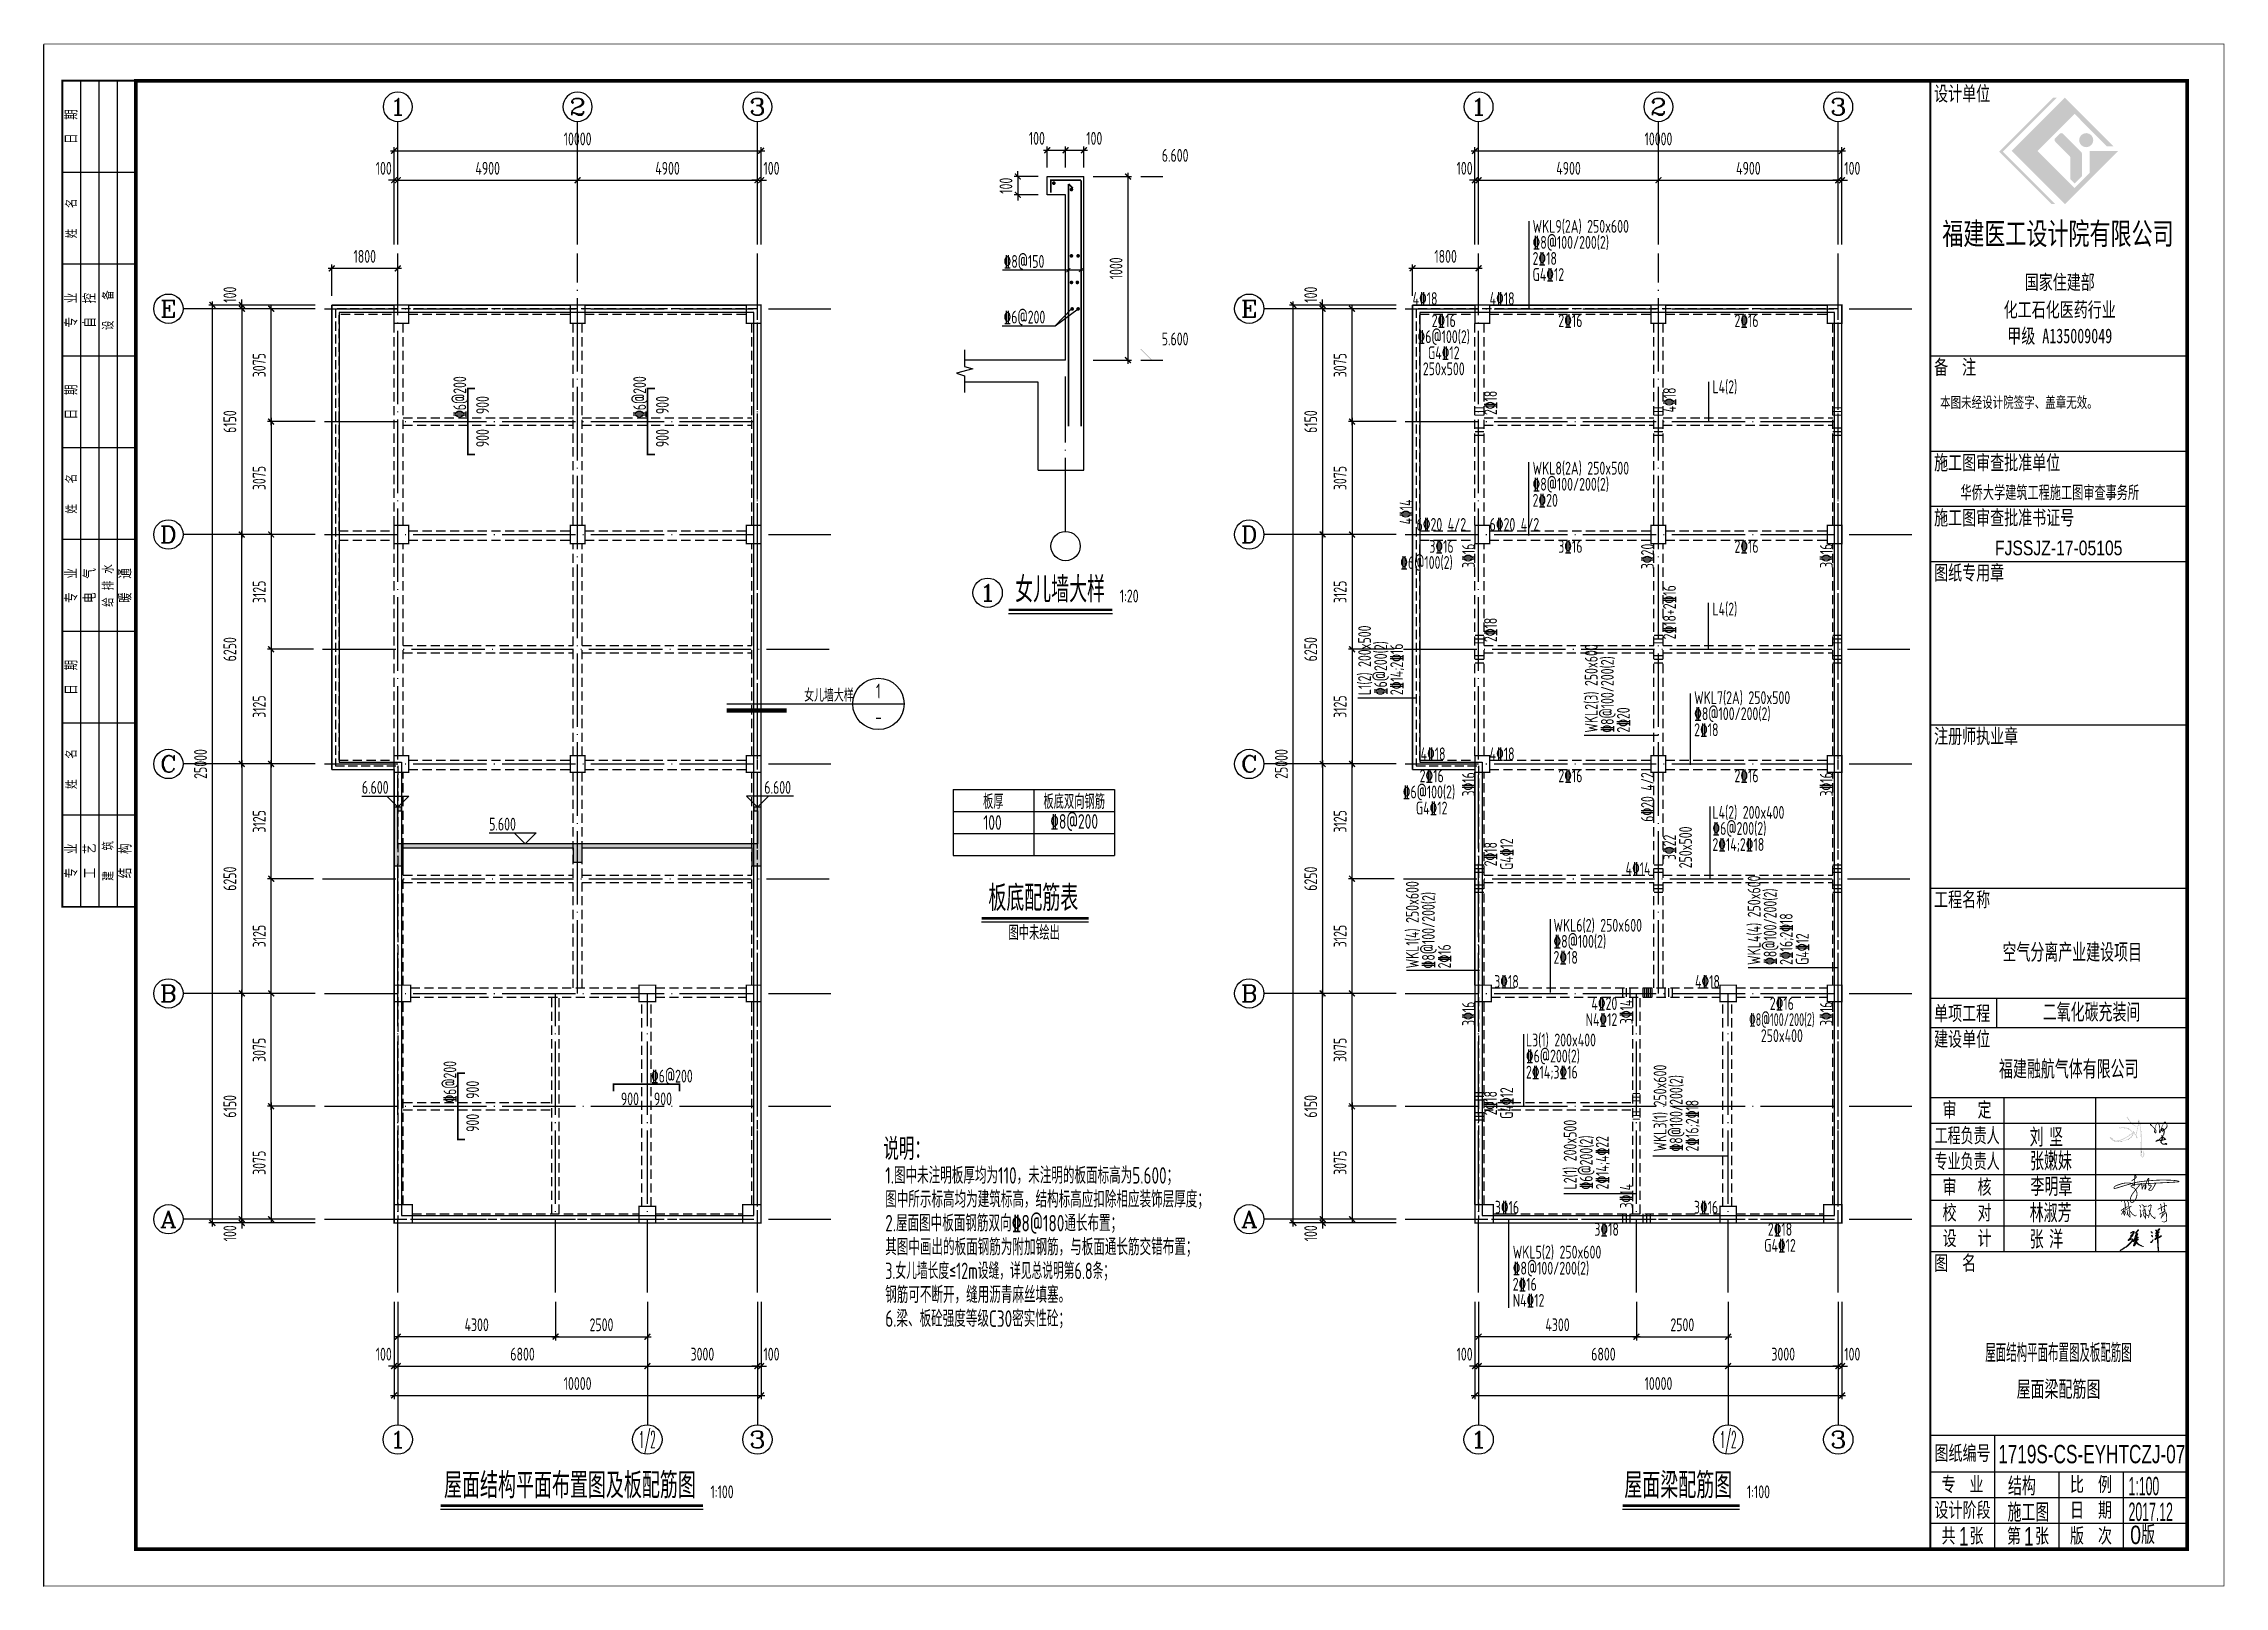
# Model space of a CAD drawing. Extents: x 287149 to 898857, y 100802 to 160212.
# Drawn here: x 775037 to 834457, y 100812 to 142832 of the extents above; entities that cross this region are included whole.
import ezdxf
from ezdxf.enums import TextEntityAlignment as Align

# ---------------------------------------------------------------- set-up
doc = ezdxf.new("R2010")
doc.units = 0
doc.header["$LTSCALE"] = 1000
for name, pattern in [('3', [3.75, 2.5, -1.25]), ('DASH', [0.35, 0.25, -0.1]), ('DOTE', [2.42, 2, -0.2, 0.02, -0.2])]:
    doc.linetypes.add(name, pattern=pattern)
doc.layers.get('0').update_dxf_attribs({"linetype": 'CONTINUOUS'})
doc.layers.get('DEFPOINTS').update_dxf_attribs({"linetype": 'CONTINUOUS'})
for name, color, linetype in [('22000', 2, 'CONTINUOUS'), ('AXIS', 8, 'DOTE'), ('AXIS_DIM', 3, 'CONTINUOUS'), ('AXIS_TEXT', 3, 'CONTINUOUS'), ('DIM', 3, 'CONTINUOUS'), ('DOTE', 8, 'DOTE'), ('FRAME', 3, 'CONTINUOUS'), ('HATCH', 8, 'CONTINUOUS'), ('PUB_TEXT', 7, 'CONTINUOUS'), ('roof', 30, 'CONTINUOUS'), ('S_BEAM', 4, 'CONTINUOUS'), ('S_BEAMDASH', 134, '3'), ('S_BEAMDIMLOCAL', 7, 'CONTINUOUS'), ('S_BEAMDIMLOCALVER', 7, 'CONTINUOUS'), ('S_BEAMDIMMASS', 2, 'CONTINUOUS'), ('S_BEAMDIMMASSVER', 2, 'CONTINUOUS'), ('S_CL', 2, 'CONTINUOUS'), ('S_SUBBEAMHOOP', 1, 'CONTINUOUS'), ('TEXT', 7, 'CONTINUOUS'), ('THIN', 7, 'CONTINUOUS'), ('TK', 211, 'CONTINUOUS'), ('WALL', 6, 'CONTINUOUS'), ('填充', 8, 'CONTINUOUS'), ('审图中心证书', 7, 'CONTINUOUS'), ('支座钢筋', 1, 'CONTINUOUS'), ('文字', 7, 'CONTINUOUS'), ('板标注', 221, 'CONTINUOUS'), ('流程图', 1, 'CONTINUOUS'), ('第三道尺寸线', 4, 'CONTINUOUS'), ('签字边框线', 4, 'CONTINUOUS')]:
    doc.layers.add(name, color=color, linetype=linetype)
for name, color, linetype, lineweight in [('rein', 1, 'CONTINUOUS', 18), ('S_SlabUpBar', 1, 'CONTINUOUS', 35), ('S_SlabUpBarDim', 84, 'CONTINUOUS', 25), ('S_SlabUpBarText', 7, 'CONTINUOUS', 25)]:
    doc.layers.add(name, color=color, linetype=linetype, lineweight=lineweight)
doc.styles.add('_AXIS', font='complex.shx', dxfattribs={"bigfont": 'gbcbig.shx'})
doc.styles.add('_HZTXT', font='tq__rshz.shx', dxfattribs={"width": 0.8, "bigfont": 'tq__hzdc.shx'})
doc.styles.add('_TCH_AXIS', font='COMPLEX', dxfattribs={"bigfont": 'GBCBIG'})
doc.styles.add('COMPLEX', font='COMPLEX')
doc.styles.add('DXFS', font='txt.shx', dxfattribs={"width": 0.7, "bigfont": 'dxfs.shx'})
doc.styles.add('FRAME', font='simhei.ttf', dxfattribs={"width": 0.7})
doc.styles.add('hztxt', font='tssdeng.shx', dxfattribs={"width": 0.7, "height": 10, "bigfont": 'hztxt.shx'})
doc.styles.add('TSSD_Dimension', font='tssdeng.shx', dxfattribs={"width": 0.7, "bigfont": 'hztxt.shx'})
doc.styles.add('TSSD_Label', font='tssdeng.shx', dxfattribs={"width": 0.7, "bigfont": 'aHzTXT.shx'})
doc.styles.add('TSSD_Num', font='Tssdeng.shx', dxfattribs={"width": 0.7, "bigfont": 'hztxt.shx'})
doc.styles.add('TSSD_Rein', font='tssdeng.shx', dxfattribs={"width": 0.7, "bigfont": 'hztxt.shx'})
doc.styles.add('ZSM-FF', font='SJRF', dxfattribs={"width": 0.7, "bigfont": 'HZF'})
doc.styles.add('黑体', font='simhei.ttf', dxfattribs={"width": 0.7})
doc.dimstyles.new('TSSD_100_100', dxfattribs={"dimtxt": 350, "dimasz": 150, "dimexe": 100, "dimexo": 250, "dimgap": 150, "dimtad": 1, "dimdec": 0, "dimzin": 0, "dimdsep": 46, "dimtxsty": 'TSSD_Dimension', "dimblk": 'ARCHTICK', "dimcen": 0, "dimdle": 100, "dimclrd": 3, "dimclre": 3, "dimclrt": 7, "dimadec": 0, "dimazin": 0, "dimtfac": 1, "dimtdec": 0, "dimtix": 1, "dimtmove": 2, "dimatfit": 3, "dimfxl": 100, "dimtolj": 1, "dimtzin": 0, "dimarcsym": 0})
doc.dimstyles.new('TSSD_20_100', dxfattribs={"dimtxt": 350, "dimasz": 150, "dimexe": 100, "dimexo": 250, "dimgap": 150, "dimtad": 1, "dimdec": 0, "dimlfac": 0.2, "dimzin": 0, "dimdsep": 46, "dimtxsty": 'TSSD_Dimension', "dimblk": 'ARCHTICK', "dimcen": 0, "dimdle": 100, "dimclrd": 256, "dimclre": 256, "dimclrt": 55, "dimadec": 0, "dimazin": 0, "dimtfac": 1, "dimtdec": 0, "dimtix": 1, "dimtmove": 2, "dimatfit": 3, "dimldrblk": '_tsdbk', "dimfxl": 100, "dimtolj": 1, "dimtzin": 0, "dimarcsym": 0})

msp = doc.modelspace()

# ---------------------------------------------------------------- texts
at = {"layer": 'PUB_TEXT', "style": '_HZTXT'}
for s, width, p in [('二氧化碳充装间', 0.8, (829507.971, 116191.708)), ('1719S-CS-EYHTCZJ-07', 0.7, (828293.967, 104164.42)), ('1', 0.7, (827225.665, 101924.447)), ('1', 0.7, (828999.392, 101924.447))]:
    msp.add_text(s, height=500, dxfattribs=dict(at, width=width)).set_placement(p)
at = {"layer": 'S_BEAMDIMLOCAL', "style": 'TSSD_Rein', "width": 0.7}
for s, height, p in [('4%%13218', 350, (812336.971, 135711.758)), ('4%%13218', 350, (814436.971, 135711.758)), ('6%%13220 4/2', 349.99999, (812446.234, 129561.758)), ('6%%13220 4/2', 349.99999, (814436.971, 129561.758)), ('4%%13218', 350, (812555.296, 123311.758)), ('4%%13218', 350, (814436.971, 123311.758)), ('3%%13218', 350, (814563.143, 117111.758)), ('3%%13216', 350, (814579.919, 110961.758))]:
    msp.add_text(s, height=height, dxfattribs=at).set_placement(p)
at = {"layer": 'S_BEAMDIMLOCAL', "style": 'TSSD_Rein'}
for s, height, width, p in [('%%1326@100(2)', 349.99999, 0.7, (813186.971, 135024.158)), ('2%%13216', 350, 0.7, (813186.971, 135461.658)), ('2%%13216', 350, 0.7, (816636.971, 135461.658)), ('2%%13216', 350, 0.7, (821436.971, 135461.658)), ('G4%%13212', 350, 0.7, (813186.971, 134586.658)), ('250x500', 350, 0.7, (813186.971, 134149.158)), ('3%%13216', 350, 0.7, (813125.251, 129311.658)), ('3%%13216', 350, 0.7, (816636.971, 129311.658)), ('2%%13216', 350, 0.7, (821436.971, 129311.658)), ('%%1326@100(2)', 349.99999, 0.7, (812716.891, 128874.158)), ('2%%13216', 350, 0.7, (812858.155, 123061.658)), ('2%%13216', 350, 0.7, (816636.971, 123061.658)), ('2%%13216', 350, 0.7, (821436.971, 123061.658)), ('%%1326@100(2)', 349.99999, 0.7, (812784.303, 122624.158)), ('G4%%13212', 350, 0.7, (812858.155, 122186.658)), ('4%%13220', 350, 0.7, (817562.68, 116861.658)), ('%%1328@100/200(2)', 349.99999, 0.6, (822399.471, 116424.158)), ('2%%13216', 350, 0.7, (822399.471, 116861.658)), ('N4%%13212', 350, 0.7, (817483.84, 116424.158)), ('250x400', 350, 0.7, (822399.471, 115986.658)), ('3%%13218', 350, 0.7, (817624.471, 110711.658)), ('2%%13218', 350, 0.7, (822349.471, 110711.658)), ('G4%%13212', 350, 0.7, (822349.471, 110274.158))]:
    msp.add_text(s, height=height, dxfattribs=dict(at, width=width)).set_placement(p, align=Align.TOP_CENTER)
at = {"layer": 'S_BEAMDIMLOCAL', "style": 'TSSD_Rein', "width": 0.7}
for s, p in [('4%%13214', (818819.037, 120186.758)), ('4%%13218', (820711.971, 117111.758)), ('3%%13216', (820664.743, 110961.758))]:
    msp.add_text(s, height=350, dxfattribs=at).set_placement(p, align=Align.RIGHT)
at = {"layer": 'S_BEAMDIMLOCALVER', "style": 'TSSD_Rein', "width": 0.7}
for s, height, p in [('2%%13218', 350, (814287.021, 133047.26)), ('4%%13218', 350, (819162.021, 133126.116)), ('2%%13218+2%%13216', 349.99999, (819162.021, 127342.878)), ('2%%13218', 350, (814287.021, 126863.671)), ('3%%13222', 350, (819162.021, 120939.674)), ('250x500', 350, (819599.521, 120939.674)), ('2%%13218', 350, (814287.021, 120754.818)), ('G4%%13212', 350, (814724.521, 120754.818)), ('2%%13218', 350, (814287.021, 113974.208)), ('G4%%13212', 350, (814724.521, 113974.208))]:
    msp.add_text(s, height=height, rotation=89.999998, dxfattribs=at).set_placement(p, align=Align.TOP_CENTER)
for s, p in [('4%%13214', (812336.921, 129736.78)), ('3%%13214', (818336.921, 111105.761))]:
    msp.add_text(s, height=350, rotation=89.999998, dxfattribs=at).set_placement(p)
for s, height, p in [('3%%13216', 350, (814036.921, 129211.708)), ('3%%13220', 350, (818911.921, 129211.708)), ('3%%13216', 350, (823786.921, 129211.708)), ('3%%13216', 350, (814036.921, 122986.708)), ('6%%13220 4/2', 349.99999, (818911.921, 122986.708)), ('3%%13216', 350, (823786.921, 122986.708)), ('3%%13216', 350, (814036.921, 116736.708)), ('3%%13214', 350, (818336.921, 116790.265)), ('3%%13216', 350, (823786.921, 116736.708))]:
    msp.add_text(s, height=height, rotation=89.999998, dxfattribs=at).set_placement(p, align=Align.RIGHT)
at = {"layer": 'S_BEAMDIMMASS', "style": 'TSSD_Rein', "width": 0.7}
for s, height, p in [('WKL9(2A) 250x600', 349.99999, (815606.971, 137680.508)), ('%%1328@100/200(2)', 349.99999, (815606.971, 137243.008)), ('2%%13218', 350, (815606.971, 136805.508)), ('G4%%13212', 350, (815606.971, 136368.008)), ('L4(2)', 350, (820506.97, 133310.111)), ('WKL8(2A) 250x500', 349.99999, (815606.971, 131093.008)), ('%%1328@100/200(2)', 349.99999, (815606.971, 130655.508)), ('2%%13220', 350, (815606.971, 130218.008)), ('L4(2)', 350, (820506.97, 127256.758)), ('WKL7(2A) 250x500', 349.99999, (820009.206, 124843.008)), ('%%1328@100/200(2)', 349.99999, (820009.206, 124405.508)), ('2%%13218', 350, (820009.206, 123968.008)), ('L4(2) 200x400', 349.99999, (820506.97, 121718.008)), ('%%1326@200(2)', 349.99999, (820506.97, 121280.508)), ('2%%13214;2%%13218', 349.99999, (820506.97, 120843.008)), ('WKL6(2) 250x600', 349.99999, (816176.971, 118643.008)), ('%%1328@100(2)', 349.99999, (816176.971, 118205.508)), ('2%%13218', 350, (816176.971, 117768.008)), ('L3(1) 200x400', 349.99999, (815426.971, 115518.008)), ('%%1326@200(2)', 349.99999, (815426.971, 115080.508)), ('2%%13214;3%%13216', 349.99999, (815426.971, 114643.008)), ('WKL5(2) 250x600', 349.99999, (815066.603, 109740.33)), ('%%1328@100/200(2)', 349.99999, (815066.603, 109302.83)), ('2%%13216', 350, (815066.603, 108865.33)), ('N4%%13212', 350, (815066.603, 108427.83))]:
    msp.add_text(s, height=height, dxfattribs=at).set_placement(p)
at = {"layer": 'S_BEAMDIMMASSVER', "style": 'TSSD_Rein', "width": 0.7}
for s, height, p in [('L1(2) 200x500', 349.99999, (811204.45, 125086.708)), ('%%1326@200(2)', 349.99999, (811641.95, 125086.708)), ('2%%13214;2%%13216', 349.99999, (812079.45, 125086.708)), ('WKL2(3) 250x600', 349.99999, (817380.671, 124065.064)), ('%%1328@100/200(2)', 349.99999, (817818.171, 124065.064)), ('2%%13220', 350, (818255.671, 124065.064)), ('WKL4(4) 250x600', 349.99999, (821818.171, 117738.138)), ('WKL1(4) 250x600', 349.99999, (812505.671, 117644.01)), ('%%1328@100/200(2)', 349.99999, (812943.171, 117644.01)), ('%%1328@100/200(2)', 349.99999, (822255.671, 117738.138)), ('2%%13216;2%%13218', 349.99999, (822693.171, 117738.138)), ('2%%13216', 350, (813380.671, 117644.01)), ('G4%%13212', 350, (823130.671, 117738.138)), ('WKL3(1) 250x600', 349.99999, (819255.671, 112656.708)), ('%%1328@100/200(2)', 349.99999, (819693.171, 112656.708)), ('L2(1) 200x500', 349.99999, (816805.671, 111622.663)), ('2%%13216;2%%13218', 349.99999, (820130.671, 112656.708)), ('%%1326@200(2)', 349.99999, (817243.171, 111622.663)), ('2%%13214;4%%13222', 349.99999, (817680.671, 111622.663))]:
    msp.add_text(s, height=height, rotation=89.999998, dxfattribs=at).set_placement(p)
at = {"layer": 'S_SlabUpBarDim', "style": 'hztxt', "width": 0.7}
for p in [(787171.921, 132986.708), (792071.921, 132986.708), (787171.921, 132086.708), (792071.921, 132086.708), (786901.921, 114336.708), (786901.921, 113436.708)]:
    msp.add_text('900', height=350, rotation=89.999998, dxfattribs=at).set_placement(p, align=Align.CENTER)
for p in [(791011.971, 113914.259), (791911.971, 113914.259)]:
    msp.add_text('900', height=350, dxfattribs=at).set_placement(p, align=Align.CENTER)
at = {"layer": 'S_SlabUpBarText', "style": 'hztxt', "width": 0.7}
for rotation, p in [(89.999992, (786551.921, 132636.708)), (89.999992, (791451.922, 132636.708)), (89.999992, (786281.921, 113986.708)), (359.999994, (791586.971, 114534.258))]:
    msp.add_text('%%1326@200', height=350, rotation=rotation, dxfattribs=at).set_placement(p)
at = {"layer": 'TEXT', "linetype": 'ByBlock', "style": 'TSSD_Rein', "width": 0.7}
for s, p in [('%%1328@150', (801193.631, 136724.469)), ('\x846@200', (801193.631, 135208.386)), ('1:20', (804359.156, 127611.169)), ('女儿墙大样', (795761.144, 124907.308)), ('1:100', (793207.445, 103211.785)), ('1:100', (821446.283, 103211.785))]:
    msp.add_text(s, height=350, dxfattribs=at).set_placement(p)
for s, p in [('女儿墙大样', (803959.156, 127611.169)), ('板底配筋表', (803229.146, 119208.172)), ('屋面结构平面布置图及板配筋图', (792807.445, 103211.785)), ('屋面梁配筋图', (821046.283, 103211.785))]:
    msp.add_text(s, height=700, dxfattribs=at).set_placement(p, align=Align.RIGHT)
at = {"layer": 'TEXT', "style": 'TSSD_Rein', "width": 0.7}
msp.add_text('图中未绘出', height=400, dxfattribs=at).set_placement((801327.076, 118414.807))
at = {"layer": 'THIN', "style": 'TSSD_Rein', "width": 0.7}
for s, p in [('6.600', (806231.186, 139613.081)), ('5.600', (806231.186, 134613.081))]:
    msp.add_text(s, height=350, dxfattribs=at).set_placement(p, align=Align.RIGHT)
at = {"layer": 'THIN', "style": 'TSSD_Label', "width": 0.7}
for s, p in [('6.600', (783708.51, 122398.284)), ('6.600', (794673.894, 122398.284)), ('5.600', (787177.177, 121398.284))]:
    msp.add_text(s, height=350, dxfattribs=at).set_placement(p)
at = {"layer": 'TK', "style": 'ZSM-FF'}
for s, width, p in [('屋面结构平面布置图及板配筋图', 0.6, (829936.971, 107194.708)), ('屋面梁配筋图', 0.8, (829936.971, 106194.708))]:
    msp.add_text(s, height=500, dxfattribs=dict(at, width=width)).set_placement(p, align=Align.MIDDLE)
at = {"layer": '板标注', "style": 'TSSD_Rein'}
for s, height, width, p in [('板厚', 400, 0.7, (800634.402, 121986.948)), ('板底双向钢筋', 400, 0.7, (802278.253, 121986.948)), ('%%1328@200', 400, 0.7, (802461.437, 121445.55)), ('说明：', 600, 0.7, (797920.71, 112425.623)), ('1.图中未注明板厚均为110，未注明的板面标高为5.600；', 450, 0.7, (797968.52, 111779.817)), ('图中所示标高均为建筑标高，结构标高应扣除相应装饰层厚度；', 450, 0.7, (797968.52, 111129.817)), ('2.屋面图中板面钢筋双向%%1328@180通长布置；', 450, 0.7, (797968.52, 110479.817)), ('其图中画出的板面钢筋为附加钢筋，与板面通长筋交错布置；', 450, 0.7, (797968.52, 109829.817)), ('3.女儿墙长度\x9212m设缝，详见总说明第6.8条；', 450, 0.65, (797968.52, 109179.817)), ('钢筋可不断开，缝用沥青麻丝填塞。', 450, 0.7, (797968.52, 108529.817)), ('6.梁、板砼强度等级C30密实性砼；', 450, 0.7, (797968.52, 107879.817))]:
    msp.add_text(s, height=height, dxfattribs=dict(at, width=width)).set_placement(p)
at = {"layer": '板标注', "style": 'TSSD_Rein', "width": 0.7}
msp.add_text('100', height=400, dxfattribs=at).set_placement((800892.69, 121416.962), align=Align.CENTER)

# ---------------------------------------------------------------- blocks, each defined once
blk = doc.blocks.new('_ARCHTICK')
at = {"color": 0}
blk.add_lwpolyline([(-0.53033, -0.53033, 0.25, 0.25, 0), (0.53033, 0.53033, 0.5, 0.5, 0)], format="xyseb", dxfattribs=at)
blk = doc.blocks.new('*D311')
at = {"layer": 'AXIS_DIM', "color": 3, "lineweight": -2}
for p, q in [((784586.971394, 139111.631469), (789686.971394, 139111.631469)), ((784686.971394, 137361.708046), (784686.971394, 139211.631469)), ((789586.971394, 137361.708046), (789586.971394, 139211.631469))]:
    blk.add_line(p, q, dxfattribs=at)
at = {"layer": 'DEFPOINTS', "color": 0}
for p in [(789586.971394, 139111.631469), (784686.971394, 137111.708046), (789586.971394, 137111.708046)]:
    blk.add_point(p, dxfattribs=at)
at = {"layer": 'AXIS_DIM', "color": 3, "lineweight": -2, "xscale": 150, "yscale": 150, "zscale": 150, "rotation": 180}
blk.add_blockref('_ARCHTICK', (784686.971394, 139111.631469), dxfattribs=at)
at = {"layer": 'AXIS_DIM', "color": 3, "lineweight": -2, "xscale": 150, "yscale": 150, "zscale": 150}
blk.add_blockref('_ARCHTICK', (789586.971394, 139111.631469), dxfattribs=at)
at = {"layer": 'AXIS_DIM', "color": 7, "insert": (787136.971394, 139436.631469), "char_height": 350, "attachment_point": 5, "style": 'TSSD_Dimension'}
blk.add_mtext('\\A1;4900', dxfattribs=at)
blk = doc.blocks.new('*D312')
at = {"layer": 'AXIS_DIM', "color": 3, "lineweight": -2}
for p, q in [((789486.971394, 139111.631469), (794586.971394, 139111.631469)), ((789586.971394, 137361.708046), (789586.971394, 139211.631469)), ((794486.971394, 137361.708046), (794486.971394, 139211.631469))]:
    blk.add_line(p, q, dxfattribs=at)
at = {"layer": 'DEFPOINTS', "color": 0}
for p in [(794486.971394, 139111.631469), (789586.971394, 137111.708046), (794486.971394, 137111.708046)]:
    blk.add_point(p, dxfattribs=at)
at = {"layer": 'AXIS_DIM', "color": 3, "lineweight": -2, "xscale": 150, "yscale": 150, "zscale": 150, "rotation": 180}
blk.add_blockref('_ARCHTICK', (789586.971394, 139111.631469), dxfattribs=at)
at = {"layer": 'AXIS_DIM', "color": 3, "lineweight": -2, "xscale": 150, "yscale": 150, "zscale": 150}
blk.add_blockref('_ARCHTICK', (794486.971394, 139111.631469), dxfattribs=at)
at = {"layer": 'AXIS_DIM', "color": 7, "insert": (792036.971394, 139436.631469), "char_height": 350, "attachment_point": 5, "style": 'TSSD_Dimension'}
blk.add_mtext('\\A1;4900', dxfattribs=at)
blk = doc.blocks.new('*D313')
at = {"layer": 'AXIS_DIM', "color": 3, "lineweight": -2}
for p, q in [((780437.044864, 110711.708046), (780437.044864, 117061.708046)), ((782436.971394, 116961.708046), (780337.044864, 116961.708046)), ((782436.971394, 110811.708046), (780337.044864, 110811.708046))]:
    blk.add_line(p, q, dxfattribs=at)
at = {"layer": 'DEFPOINTS', "color": 0}
for p in [(780437.044864, 116961.708046), (782686.971394, 116961.708046), (782686.971394, 110811.708046)]:
    blk.add_point(p, dxfattribs=at)
at = {"layer": 'AXIS_DIM', "color": 3, "lineweight": -2, "xscale": 150, "yscale": 150, "zscale": 150}
for p, rotation in [((780437.044864, 116961.708046), 90), ((780437.044864, 110811.708046), 270)]:
    blk.add_blockref('_ARCHTICK', p, dxfattribs=dict(at, rotation=rotation))
at = {"layer": 'AXIS_DIM', "color": 7, "insert": (780112.044864, 113886.708046), "char_height": 350, "attachment_point": 5, "rotation": 90, "style": 'TSSD_Dimension'}
blk.add_mtext('\\A1;6150', dxfattribs=at)
blk = doc.blocks.new('*D314')
at = {"layer": 'AXIS_DIM', "color": 3, "lineweight": -2}
for p, q in [((782436.971394, 123211.708046), (780337.044864, 123211.708046)), ((780437.044864, 123311.708046), (780437.044864, 116861.708046)), ((782436.971394, 116961.708046), (780337.044864, 116961.708046))]:
    blk.add_line(p, q, dxfattribs=at)
at = {"layer": 'DEFPOINTS', "color": 0}
for p in [(782686.971394, 123211.708046), (780437.044864, 116961.708046), (782686.971394, 116961.708046)]:
    blk.add_point(p, dxfattribs=at)
at = {"layer": 'AXIS_DIM', "color": 3, "lineweight": -2, "xscale": 150, "yscale": 150, "zscale": 150}
for p, rotation in [((780437.044864, 123211.708046), 90), ((780437.044864, 116961.708046), 270)]:
    blk.add_blockref('_ARCHTICK', p, dxfattribs=dict(at, rotation=rotation))
at = {"layer": 'AXIS_DIM', "color": 7, "insert": (780112.044864, 120086.708046), "char_height": 350, "attachment_point": 5, "rotation": 90, "style": 'TSSD_Dimension'}
blk.add_mtext('\\A1;6250', dxfattribs=at)
blk = doc.blocks.new('*D315')
at = {"layer": 'AXIS_DIM', "color": 3, "lineweight": -2}
for p, q in [((782436.971394, 135611.708046), (780337.044864, 135611.708046)), ((780437.044864, 135711.708046), (780437.044864, 129361.708046)), ((782436.971394, 129461.708046), (780337.044864, 129461.708046))]:
    blk.add_line(p, q, dxfattribs=at)
at = {"layer": 'DEFPOINTS', "color": 0}
for p in [(782686.971394, 135611.708046), (780437.044864, 129461.708046), (782686.971394, 129461.708046)]:
    blk.add_point(p, dxfattribs=at)
at = {"layer": 'AXIS_DIM', "color": 3, "lineweight": -2, "xscale": 150, "yscale": 150, "zscale": 150}
for p, rotation in [((780437.044864, 135611.708046), 90), ((780437.044864, 129461.708046), 270)]:
    blk.add_blockref('_ARCHTICK', p, dxfattribs=dict(at, rotation=rotation))
at = {"layer": 'AXIS_DIM', "color": 7, "insert": (780112.044864, 132536.708046), "char_height": 350, "attachment_point": 5, "rotation": 90, "style": 'TSSD_Dimension'}
blk.add_mtext('\\A1;6150', dxfattribs=at)
blk = doc.blocks.new('*D316')
at = {"layer": 'AXIS_DIM', "color": 3, "lineweight": -2}
for p, q in [((784486.971394, 139911.631469), (794686.971394, 139911.631469)), ((784586.971394, 137361.708046), (784586.971394, 140011.631469)), ((794586.971394, 137361.708046), (794586.971394, 140011.631469))]:
    blk.add_line(p, q, dxfattribs=at)
at = {"layer": 'DEFPOINTS', "color": 0}
for p in [(794586.971394, 139911.631469), (784586.971394, 137111.708046), (794586.971394, 137111.708046)]:
    blk.add_point(p, dxfattribs=at)
at = {"layer": 'AXIS_DIM', "color": 3, "lineweight": -2, "xscale": 150, "yscale": 150, "zscale": 150, "rotation": 180}
blk.add_blockref('_ARCHTICK', (784586.971394, 139911.631469), dxfattribs=at)
at = {"layer": 'AXIS_DIM', "color": 3, "lineweight": -2, "xscale": 150, "yscale": 150, "zscale": 150}
blk.add_blockref('_ARCHTICK', (794586.971394, 139911.631469), dxfattribs=at)
at = {"layer": 'AXIS_DIM', "color": 7, "insert": (789586.971394, 140236.631469), "char_height": 350, "attachment_point": 5, "style": 'TSSD_Dimension'}
blk.add_mtext('\\A1;10000', dxfattribs=at)
blk = doc.blocks.new('*D317')
at = {"layer": 'AXIS_DIM', "color": 3, "lineweight": -2}
for p, q in [((782436.971394, 135711.708046), (779537.044864, 135711.708046)), ((779637.044864, 110611.708046), (779637.044864, 135811.708046)), ((782436.971394, 110711.708046), (779537.044864, 110711.708046))]:
    blk.add_line(p, q, dxfattribs=at)
at = {"layer": 'DEFPOINTS', "color": 0}
for p in [(779637.044864, 135711.708046), (782686.971394, 135711.708046), (782686.971394, 110711.708046)]:
    blk.add_point(p, dxfattribs=at)
at = {"layer": 'AXIS_DIM', "color": 3, "lineweight": -2, "xscale": 150, "yscale": 150, "zscale": 150}
for p, rotation in [((779637.044864, 135711.708046), 90), ((779637.044864, 110711.708046), 270)]:
    blk.add_blockref('_ARCHTICK', p, dxfattribs=dict(at, rotation=rotation))
at = {"layer": 'AXIS_DIM', "color": 7, "insert": (779312.044864, 123211.708046), "char_height": 350, "attachment_point": 5, "rotation": 90, "style": 'TSSD_Dimension'}
blk.add_mtext('\\A1;25000', dxfattribs=at)
blk = doc.blocks.new('*D318')
at = {"layer": 'AXIS_DIM', "color": 3, "lineweight": -2}
for p, q in [((782436.971394, 110811.708046), (780337.044864, 110811.708046)), ((782436.971394, 110711.708046), (780337.044864, 110711.708046)), ((780437.044864, 110811.708046), (780437.044864, 110961.708046)), ((780437.044864, 110811.708046), (780437.044864, 110711.708046)), ((780437.044864, 110711.708046), (780437.044864, 110561.708046))]:
    blk.add_line(p, q, dxfattribs=at)
at = {"layer": 'DEFPOINTS', "color": 0}
for p in [(780437.044864, 110711.708046), (782686.971394, 110811.708046), (782686.971394, 110711.708046)]:
    blk.add_point(p, dxfattribs=at)
at = {"layer": 'AXIS_DIM', "color": 3, "lineweight": -2, "xscale": 150, "yscale": 150, "zscale": 150}
for p, rotation in [((780437.044864, 110811.708046), 270), ((780437.044864, 110711.708046), 90)]:
    blk.add_blockref('_ARCHTICK', p, dxfattribs=dict(at, rotation=rotation))
at = {"layer": 'AXIS_DIM', "color": 7, "insert": (780112.044864, 110429.464456), "char_height": 350, "attachment_point": 5, "rotation": 90, "style": 'TSSD_Dimension'}
blk.add_mtext('\\A1;100', dxfattribs=at)
blk = doc.blocks.new('*D319')
at = {"layer": 'AXIS_DIM', "color": 3, "lineweight": -2}
for p, q in [((782436.971394, 135711.708046), (780337.044864, 135711.708046)), ((782436.971394, 135611.708046), (780337.044864, 135611.708046)), ((780437.044864, 135711.708046), (780437.044864, 135861.708046)), ((780437.044864, 135611.708046), (780437.044864, 135711.708046)), ((780437.044864, 135611.708046), (780437.044864, 135461.708046))]:
    blk.add_line(p, q, dxfattribs=at)
at = {"layer": 'DEFPOINTS', "color": 0}
for p in [(780437.044864, 135711.708046), (782686.971394, 135711.708046), (782686.971394, 135611.708046)]:
    blk.add_point(p, dxfattribs=at)
at = {"layer": 'AXIS_DIM', "color": 3, "lineweight": -2, "xscale": 150, "yscale": 150, "zscale": 150}
for p, rotation in [((780437.044864, 135711.708046), 270), ((780437.044864, 135611.708046), 90)]:
    blk.add_blockref('_ARCHTICK', p, dxfattribs=dict(at, rotation=rotation))
at = {"layer": 'AXIS_DIM', "color": 7, "insert": (780112.044864, 135993.951635), "char_height": 350, "attachment_point": 5, "rotation": 90, "style": 'TSSD_Dimension'}
blk.add_mtext('\\A1;100', dxfattribs=at)
blk = doc.blocks.new('*D320')
at = {"layer": 'AXIS_DIM', "color": 3, "lineweight": -2}
for p, q in [((794486.971394, 139111.631469), (794336.971394, 139111.631469)), ((794486.971394, 137361.708046), (794486.971394, 139211.631469)), ((794486.971394, 139111.631469), (794586.971394, 139111.631469)), ((794586.971394, 137361.708046), (794586.971394, 139211.631469)), ((794586.971394, 139111.631469), (794736.971394, 139111.631469))]:
    blk.add_line(p, q, dxfattribs=at)
at = {"layer": 'DEFPOINTS', "color": 0}
for p in [(794586.971394, 139111.631469), (794486.971394, 137111.708046), (794586.971394, 137111.708046)]:
    blk.add_point(p, dxfattribs=at)
at = {"layer": 'AXIS_DIM', "color": 3, "lineweight": -2, "xscale": 150, "yscale": 150, "zscale": 150}
blk.add_blockref('_ARCHTICK', (794486.971394, 139111.631469), dxfattribs=at)
at = {"layer": 'AXIS_DIM', "color": 3, "lineweight": -2, "xscale": 150, "yscale": 150, "zscale": 150, "rotation": 180}
blk.add_blockref('_ARCHTICK', (794586.971394, 139111.631469), dxfattribs=at)
at = {"layer": 'AXIS_DIM', "color": 7, "insert": (794869.214984, 139436.631469), "char_height": 350, "attachment_point": 5, "style": 'TSSD_Dimension'}
blk.add_mtext('\\A1;100', dxfattribs=at)
blk = doc.blocks.new('*D321')
at = {"layer": 'AXIS_DIM', "color": 3, "lineweight": -2}
for p, q in [((784586.971394, 139111.631469), (784436.971394, 139111.631469)), ((784586.971394, 137361.708046), (784586.971394, 139211.631469)), ((784686.971394, 139111.631469), (784586.971394, 139111.631469)), ((784686.971394, 137361.708046), (784686.971394, 139211.631469)), ((784686.971394, 139111.631469), (784836.971394, 139111.631469))]:
    blk.add_line(p, q, dxfattribs=at)
at = {"layer": 'DEFPOINTS', "color": 0}
for p in [(784586.971394, 139111.631469), (784586.971394, 137111.708046), (784686.971394, 137111.708046)]:
    blk.add_point(p, dxfattribs=at)
at = {"layer": 'AXIS_DIM', "color": 3, "lineweight": -2, "xscale": 150, "yscale": 150, "zscale": 150}
blk.add_blockref('_ARCHTICK', (784586.971394, 139111.631469), dxfattribs=at)
at = {"layer": 'AXIS_DIM', "color": 3, "lineweight": -2, "xscale": 150, "yscale": 150, "zscale": 150, "rotation": 180}
blk.add_blockref('_ARCHTICK', (784686.971394, 139111.631469), dxfattribs=at)
at = {"layer": 'AXIS_DIM', "color": 7, "insert": (784304.727804, 139436.631469), "char_height": 350, "attachment_point": 5, "style": 'TSSD_Dimension'}
blk.add_mtext('\\A1;100', dxfattribs=at)
blk = doc.blocks.new('_AXISO')
blk.add_circle((0, 0), 0.5)
at = {"layer": 'AXIS_TEXT', "style": 'COMPLEX', "width": 1.041667}
blk.add_attdef('A', text='', height=0.56, dxfattribs=at).set_placement((-0.25, -0.28), (0.25, -0.28), align=Align.FIT)
blk = doc.blocks.new('*D322')
at = {"layer": 'AXIS_DIM', "color": 3, "lineweight": -2}
for p, q in [((780437.044864, 123111.708046), (780437.044864, 129561.708046)), ((782436.971394, 129461.708046), (780337.044864, 129461.708046)), ((782436.971394, 123211.708046), (780337.044864, 123211.708046))]:
    blk.add_line(p, q, dxfattribs=at)
at = {"layer": 'DEFPOINTS', "color": 0}
for p in [(780437.044864, 129461.708046), (782686.971394, 129461.708046), (782686.971394, 123211.708046)]:
    blk.add_point(p, dxfattribs=at)
at = {"layer": 'AXIS_DIM', "color": 3, "lineweight": -2, "xscale": 150, "yscale": 150, "zscale": 150}
for p, rotation in [((780437.044864, 129461.708046), 90), ((780437.044864, 123211.708046), 270)]:
    blk.add_blockref('_ARCHTICK', p, dxfattribs=dict(at, rotation=rotation))
at = {"layer": 'AXIS_DIM', "color": 7, "insert": (780112.044864, 126336.708046), "char_height": 350, "attachment_point": 5, "rotation": 90, "style": 'TSSD_Dimension'}
blk.add_mtext('\\A1;6250', dxfattribs=at)
blk = doc.blocks.new('*D323')
at = {"layer": 'AXIS_DIM', "color": 3, "lineweight": -2}
for p, q in [((784686.971394, 108561.708046), (784686.971394, 106711.784623)), ((791486.971394, 108561.708046), (791486.971394, 106711.784623)), ((784586.971394, 106811.784623), (791586.971394, 106811.784623))]:
    blk.add_line(p, q, dxfattribs=at)
at = {"layer": 'DEFPOINTS', "color": 0}
for p in [(784686.971394, 108811.708046), (791486.971394, 108811.708046), (791486.971394, 106811.784623)]:
    blk.add_point(p, dxfattribs=at)
at = {"layer": 'AXIS_DIM', "color": 3, "lineweight": -2, "xscale": 150, "yscale": 150, "zscale": 150, "rotation": 180}
blk.add_blockref('_ARCHTICK', (784686.971394, 106811.784623), dxfattribs=at)
at = {"layer": 'AXIS_DIM', "color": 3, "lineweight": -2, "xscale": 150, "yscale": 150, "zscale": 150}
blk.add_blockref('_ARCHTICK', (791486.971394, 106811.784623), dxfattribs=at)
at = {"layer": 'AXIS_DIM', "color": 7, "insert": (788086.971394, 107136.784623), "char_height": 350, "attachment_point": 5, "style": 'TSSD_Dimension'}
blk.add_mtext('\\A1;6800', dxfattribs=at)
blk = doc.blocks.new('*D324')
at = {"layer": 'AXIS_DIM', "color": 3, "lineweight": -2}
for p, q in [((791486.971394, 108561.708046), (791486.971394, 106711.784623)), ((794486.971394, 108561.708046), (794486.971394, 106711.784623)), ((791386.971394, 106811.784623), (794586.971394, 106811.784623))]:
    blk.add_line(p, q, dxfattribs=at)
at = {"layer": 'DEFPOINTS', "color": 0}
for p in [(791486.971394, 108811.708046), (794486.971394, 108811.708046), (794486.971394, 106811.784623)]:
    blk.add_point(p, dxfattribs=at)
at = {"layer": 'AXIS_DIM', "color": 3, "lineweight": -2, "xscale": 150, "yscale": 150, "zscale": 150, "rotation": 180}
blk.add_blockref('_ARCHTICK', (791486.971394, 106811.784623), dxfattribs=at)
at = {"layer": 'AXIS_DIM', "color": 3, "lineweight": -2, "xscale": 150, "yscale": 150, "zscale": 150}
blk.add_blockref('_ARCHTICK', (794486.971394, 106811.784623), dxfattribs=at)
at = {"layer": 'AXIS_DIM', "color": 7, "insert": (792986.971394, 107136.784623), "char_height": 350, "attachment_point": 5, "style": 'TSSD_Dimension'}
blk.add_mtext('\\A1;3000', dxfattribs=at)
blk = doc.blocks.new('*D325')
at = {"layer": 'AXIS_DIM', "color": 3, "lineweight": -2}
for p, q in [((784586.971394, 108561.708046), (784586.971394, 105911.784623)), ((794586.971394, 108561.708046), (794586.971394, 105911.784623)), ((784486.971394, 106011.784623), (794686.971394, 106011.784623))]:
    blk.add_line(p, q, dxfattribs=at)
at = {"layer": 'DEFPOINTS', "color": 0}
for p in [(784586.971394, 108811.708046), (794586.971394, 108811.708046), (794586.971394, 106011.784623)]:
    blk.add_point(p, dxfattribs=at)
at = {"layer": 'AXIS_DIM', "color": 3, "lineweight": -2, "xscale": 150, "yscale": 150, "zscale": 150, "rotation": 180}
blk.add_blockref('_ARCHTICK', (784586.971394, 106011.784623), dxfattribs=at)
at = {"layer": 'AXIS_DIM', "color": 3, "lineweight": -2, "xscale": 150, "yscale": 150, "zscale": 150}
blk.add_blockref('_ARCHTICK', (794586.971394, 106011.784623), dxfattribs=at)
at = {"layer": 'AXIS_DIM', "color": 7, "insert": (789586.971394, 106336.784623), "char_height": 350, "attachment_point": 5, "style": 'TSSD_Dimension'}
blk.add_mtext('\\A1;10000', dxfattribs=at)
blk = doc.blocks.new('*D326')
at = {"layer": 'AXIS_DIM', "color": 3, "lineweight": -2}
for p, q in [((794486.971394, 108561.708046), (794486.971394, 106711.784623)), ((794586.971394, 108561.708046), (794586.971394, 106711.784623)), ((794486.971394, 106811.784623), (794336.971394, 106811.784623)), ((794486.971394, 106811.784623), (794586.971394, 106811.784623)), ((794586.971394, 106811.784623), (794736.971394, 106811.784623))]:
    blk.add_line(p, q, dxfattribs=at)
at = {"layer": 'DEFPOINTS', "color": 0}
for p in [(794486.971394, 108811.708046), (794586.971394, 108811.708046), (794586.971394, 106811.784623)]:
    blk.add_point(p, dxfattribs=at)
at = {"layer": 'AXIS_DIM', "color": 3, "lineweight": -2, "xscale": 150, "yscale": 150, "zscale": 150}
blk.add_blockref('_ARCHTICK', (794486.971394, 106811.784623), dxfattribs=at)
at = {"layer": 'AXIS_DIM', "color": 3, "lineweight": -2, "xscale": 150, "yscale": 150, "zscale": 150, "rotation": 180}
blk.add_blockref('_ARCHTICK', (794586.971394, 106811.784623), dxfattribs=at)
at = {"layer": 'AXIS_DIM', "color": 7, "insert": (794869.214984, 107136.784623), "char_height": 350, "attachment_point": 5, "style": 'TSSD_Dimension'}
blk.add_mtext('\\A1;100', dxfattribs=at)
blk = doc.blocks.new('*D327')
at = {"layer": 'AXIS_DIM', "color": 3, "lineweight": -2}
for p, q in [((784586.971394, 108561.708046), (784586.971394, 106711.784623)), ((784686.971394, 108561.708046), (784686.971394, 106711.784623)), ((784586.971394, 106811.784623), (784436.971394, 106811.784623)), ((784686.971394, 106811.784623), (784586.971394, 106811.784623)), ((784686.971394, 106811.784623), (784836.971394, 106811.784623))]:
    blk.add_line(p, q, dxfattribs=at)
at = {"layer": 'DEFPOINTS', "color": 0}
for p in [(784586.971394, 108811.708046), (784686.971394, 108811.708046), (784586.971394, 106811.784623)]:
    blk.add_point(p, dxfattribs=at)
at = {"layer": 'AXIS_DIM', "color": 3, "lineweight": -2, "xscale": 150, "yscale": 150, "zscale": 150}
blk.add_blockref('_ARCHTICK', (784586.971394, 106811.784623), dxfattribs=at)
at = {"layer": 'AXIS_DIM', "color": 3, "lineweight": -2, "xscale": 150, "yscale": 150, "zscale": 150, "rotation": 180}
blk.add_blockref('_ARCHTICK', (784686.971394, 106811.784623), dxfattribs=at)
at = {"layer": 'AXIS_DIM', "color": 7, "insert": (784304.727804, 107136.784623), "char_height": 350, "attachment_point": 5, "style": 'TSSD_Dimension'}
blk.add_mtext('\\A1;100', dxfattribs=at)
blk = doc.blocks.new('张洋')
at = {"lineweight": 9}
h = blk.add_hatch(color=4, dxfattribs=at)
h.paths.add_polyline_path([(1319, 100), (1323, 105), (1371, 81), (1419, 47), (1410, 23), (1391, 9), (1333, -73), (1232, -183), (1232, -193), (1203, -212), (1199, -197), (1208, -164), (1247, -101), (1256, -53), (1290, -1), (1299, 47), (1314, 62), (1319, 100)], flags=16)
h.paths.add_polyline_path([(2773, 134), (2763, 139), (2759, 129), (2768, 124), (2773, 134)], flags=17)
h.paths.add_polyline_path([(2941, 302), (2936, 307), (2917, 297), (2912, 273), (2821, 153), (2787, 95), (2778, 91), (2773, 110), (2759, 115), (2749, 95), (2739, 95), (2725, 76), (2754, 43), (2797, 43), (2821, 67), (2922, 239), (2922, 254), (2941, 283), (2941, 302)])
h.paths.add_polyline_path([(1328, 479), (1333, 479), (1333, 465), (1319, 451), (1328, 479)], flags=16)
h.paths.add_polyline_path([(1405, 542), (1410, 542), (1371, 499), (1405, 542)], flags=16)
h.paths.add_polyline_path([(3325, 566), (3330, 571), (3339, 475), (3200, 403), (3205, 422), (3243, 460), (3325, 566)], flags=16)
h.paths.add_polyline_path([(2826, 681), (2816, 686), (2816, 652), (2864, 623), (2869, 585), (2883, 580), (2903, 619), (2898, 643), (2879, 662), (2850, 667), (2826, 681)])
edge = h.paths.add_edge_path(flags=16)
edge.add_line((3387, 700), (3383, 700))
h.paths.add_polyline_path([(2787, 1036), (2783, 1041), (2759, 1031), (2759, 1012), (2797, 983), (2821, 931), (2821, 902), (2835, 897), (2850, 921), (2855, 964), (2840, 1003), (2811, 1031), (2787, 1036)])
h.paths.add_polyline_path([(3215, 1185), (3210, 1190), (3191, 1190), (3176, 1175), (3186, 1142), (3234, 1094), (3263, 1094), (3272, 1113), (3243, 1142), (3239, 1166), (3215, 1185)], flags=17)
h.paths.add_polyline_path([(1602, 1199), (1597, 1204), (1578, 1204), (1554, 1166), (1463, 1070), (1362, 940), (1362, 931), (1381, 916), (1386, 945), (1429, 969), (1429, 911), (1362, 681), (1275, 470), (1266, 407), (1285, 388), (1256, 355), (1271, 326), (1251, 316), (1194, 249), (1103, 167), (1103, 158), (1117, 143), (1155, 153), (1304, 307), (1323, 316), (1333, 297), (1323, 215), (1309, 196), (1280, 81), (1251, 33), (1242, -10), (1194, -116), (1155, -178), (1155, -226), (1165, -241), (1184, -250), (1223, -250), (1242, -241), (1290, -188), (1314, -154), (1319, -135), (1347, -116), (1347, -101), (1367, -68), (1381, -63), (1395, -34), (1448, 23), (1501, -20), (1525, -53), (1539, -58), (1573, -97), (1659, -159), (1847, -260), (2005, -313), (2072, -317), (2082, -308), (2067, -293), (1971, -265), (1909, -231), (1875, -226), (1779, -178), (1635, -87), (1477, 57), (1472, 71), (1501, 110), (1501, 124), (1487, 129), (1467, 95), (1448, 81), (1405, 110), (1352, 129), (1453, 215), (1487, 239), (1530, 297), (1554, 307), (1578, 340), (1578, 355), (1563, 369), (1549, 369), (1511, 316), (1352, 167), (1347, 191), (1371, 230), (1376, 316), (1367, 355), (1434, 393), (1458, 417), (1520, 436), (1583, 489), (1592, 513), (1583, 523), (1554, 527), (1520, 499), (1429, 451), (1400, 417), (1376, 417), (1357, 403), (1338, 407), (1352, 417), (1371, 455), (1448, 537), (1487, 595), (1472, 623), (1453, 628), (1448, 638), (1482, 691), (1511, 715), (1520, 743), (1544, 763), (1568, 825), (1563, 835), (1530, 844), (1491, 825), (1458, 796), (1448, 772), (1448, 743), (1463, 729), (1491, 758), (1491, 777), (1501, 787), (1515, 782), (1458, 710), (1371, 566), (1357, 561), (1371, 590), (1376, 628), (1391, 643), (1424, 734), (1434, 787), (1472, 902), (1477, 1022), (1511, 1051), (1511, 1060), (1544, 1084), (1611, 1175), (1611, 1195), (1602, 1199)])
h.paths.add_polyline_path([(3541, 1305), (3536, 1310), (3522, 1310), (3512, 1286), (3469, 1267), (3450, 1238), (3383, 1171), (3335, 1094), (3311, 1070), (3287, 1017), (3200, 902), (3186, 863), (3205, 844), (3243, 844), (3311, 883), (3354, 921), (3397, 940), (3368, 887), (3335, 883), (3325, 863), (3335, 825), (3330, 729), (3301, 705), (3234, 671), (3287, 748), (3282, 758), (3272, 758), (3267, 743), (3258, 743), (3219, 710), (3176, 657), (3181, 643), (3200, 628), (3243, 628), (3272, 638), (3311, 667), (3330, 667), (3330, 619), (3258, 523), (3104, 359), (3104, 350), (3119, 335), (3181, 340), (3205, 359), (3330, 422), (3344, 422), (3359, 307), (3354, 268), (3363, 215), (3373, -250), (3383, -308), (3407, -673), (3440, -788), (3455, -807), (3469, -807), (3479, -788), (3455, -716), (3450, -634), (3440, -610), (3431, -389), (3421, -380), (3421, -125), (3411, -111), (3411, -39), (3421, -25), (3411, 38), (3416, 105), (3407, 163), (3411, 220), (3392, 441), (3397, 460), (3445, 479), (3483, 503), (3493, 518), (3531, 523), (3575, 556), (3618, 571), (3699, 623), (3680, 647), (3661, 647), (3551, 590), (3512, 561), (3488, 561), (3421, 518), (3387, 508), (3383, 643), (3445, 719), (3445, 739), (3421, 758), (3378, 758), (3383, 825), (3397, 844), (3397, 859), (3378, 878), (3450, 959), (3479, 974), (3493, 998), (3479, 1027), (3459, 1027), (3435, 1012), (3397, 1003), (3378, 979), (3344, 964), (3234, 883), (3277, 940), (3282, 959), (3354, 1065), (3368, 1075), (3383, 1108), (3416, 1137), (3426, 1161), (3546, 1262), (3541, 1305)])
edge = h.paths.add_edge_path()
edge.add_line((906, 911), (925, 945))
edge.add_line((925, 945), (978, 979))
edge.add_line((978, 979), (1088, 1031))
edge.add_line((1088, 1031), (1112, 1031))
edge.add_line((1112, 1031), (1151, 1046))
edge.add_line((1151, 1046), (1155, 1041))
edge.add_line((906, 911), (915, 902))
edge.add_line((1155, 1041), (1203, 1041))
edge.add_line((1203, 1041), (1242, 1012))
edge.add_line((1242, 1012), (1237, 955))
edge.add_line((1237, 955), (1189, 873))
edge.add_line((1189, 873), (1103, 791))
edge.add_line((1103, 791), (1098, 772))
edge.add_line((1098, 772), (1117, 758))
edge.add_line((1117, 758), (1117, 724))
edge.add_line((1117, 724), (1103, 695))
edge.add_line((1103, 695), (997, 580))
edge.add_line((997, 580), (906, 460))
edge.add_line((906, 460), (752, 287))
edge.add_line((752, 287), (819, 326))
edge.add_line((819, 326), (882, 345))
edge.add_line((882, 345), (939, 374))
edge.add_line((939, 374), (987, 383))
edge.add_line((987, 383), (1059, 379))
edge.add_line((1059, 379), (1107, 355))
edge.add_line((1107, 355), (1131, 321))
edge.add_line((1131, 321), (1122, 283))
edge.add_line((1122, 283), (1088, 220))
edge.add_line((1088, 220), (1035, 167))
edge.add_line((1035, 167), (1002, 115))
edge.add_line((1002, 115), (954, 62))
edge.add_line((954, 62), (887, -1))
edge.add_line((887, -1), (829, -73))
edge.add_line((829, -73), (647, -241))
edge.add_line((647, -241), (498, -356))
edge.add_line((498, -356), (330, -461))
edge.add_line((330, -461), (272, -509))
edge.add_line((272, -509), (224, -533))
edge.add_line((224, -533), (143, -591))
edge.add_line((143, -591), (119, -596))
edge.add_line((119, -596), (90, -620))
edge.add_line((90, -620), (27, -653))
edge.add_line((27, -653), (-25, -673))
edge.add_line((-25, -673), (-35, -663))
edge.add_line((-35, -663), (-30, -677))
edge.add_line((-30, -677), (-40, -682))
edge.add_line((-40, -682), (-49, -663))
edge.add_line((-49, -663), (-35, -644))
edge.add_line((-35, -644), (138, -553))
edge.add_line((138, -553), (243, -481))
edge.add_line((243, -481), (272, -471))
edge.add_line((272, -471), (287, -452))
edge.add_line((287, -452), (311, -442))
edge.add_line((311, -442), (373, -394))
edge.add_line((373, -394), (407, -380))
edge.add_line((407, -380), (479, -322))
edge.add_line((479, -322), (488, -322))
edge.add_line((488, -322), (527, -284))
edge.add_line((527, -284), (565, -265))
edge.add_line((565, -265), (685, -154))
edge.add_line((685, -154), (699, -149))
edge.add_line((699, -149), (810, -44))
edge.add_line((810, -44), (863, 28))
edge.add_line((863, 28), (959, 119))
edge.add_line((959, 119), (973, 148))
edge.add_line((973, 148), (1002, 172))
edge.add_line((1002, 172), (1021, 211))
edge.add_line((1021, 211), (1050, 239))
edge.add_line((1050, 239), (1074, 278))
edge.add_line((1074, 278), (1083, 321))
edge.add_line((1083, 321), (1064, 335))
edge.add_line((1064, 335), (983, 345))
edge.add_line((983, 345), (810, 278))
edge.add_line((810, 278), (757, 239))
edge.add_line((757, 239), (695, 244))
edge.add_line((695, 244), (680, 263))
edge.add_line((680, 263), (810, 398))
edge.add_line((810, 398), (839, 441))
edge.add_line((839, 441), (915, 523))
edge.add_line((915, 523), (935, 556))
edge.add_line((935, 556), (1026, 657))
edge.add_line((1026, 657), (1069, 719))
edge.add_line((1069, 719), (1035, 719))
edge.add_line((1035, 719), (1021, 705))
edge.add_line((1021, 705), (1021, 695))
edge.add_line((1021, 695), (954, 638))
edge.add_line((954, 638), (925, 633))
edge.add_line((925, 633), (911, 647))
edge.add_line((911, 647), (911, 657))
edge.add_line((911, 657), (987, 719))
edge.add_line((987, 719), (997, 719))
edge.add_line((997, 719), (1002, 734))
edge.add_line((1002, 734), (1055, 777))
edge.add_line((1055, 777), (1093, 830))
edge.add_line((1093, 830), (1165, 907))
edge.add_line((1165, 907), (1194, 964))
edge.add_line((1194, 964), (1194, 993))
edge.add_line((1194, 993), (1184, 1003))
edge.add_line((1184, 1003), (1127, 998))
edge.add_line((1127, 998), (1050, 969))
edge.add_line((1050, 969), (1035, 955))
edge.add_line((1035, 955), (1021, 955))
edge.add_line((1021, 955), (939, 902))
edge.add_line((939, 902), (915, 902))
edge.add_line((915, 902), (915, 902))
at = {"color": 4, "lineweight": 9}
blk.add_line((906, 911, 31107534), (915, 902, 31107534), dxfattribs=at)
at = {"color": 4, "lineweight": 9, "elevation": 31107534}
for points in [[(915, 902), (915, 902), (939, 902), (1021, 955), (1035, 955), (1050, 969), (1127, 998), (1184, 1003), (1194, 993), (1194, 964), (1165, 907), (1093, 830), (1055, 777), (1002, 734), (997, 719), (987, 719), (911, 657), (911, 647), (925, 633), (954, 638), (1021, 695), (1021, 705), (1035, 719), (1069, 719), (1026, 657), (935, 556), (915, 523), (839, 441), (810, 398), (680, 263), (695, 244), (757, 239), (810, 278), (983, 345), (1064, 335), (1083, 321), (1074, 278), (1050, 239), (1021, 211), (1002, 172), (973, 148), (959, 119), (863, 28), (810, -44), (699, -149), (685, -154), (565, -265), (527, -284), (488, -322), (479, -322), (407, -380), (373, -394), (311, -442), (287, -452), (272, -471), (243, -481), (138, -553), (-35, -644), (-49, -663), (-40, -682), (-30, -677), (-35, -663), (-25, -673), (27, -653), (90, -620), (119, -596), (143, -591), (224, -533), (272, -509), (330, -461), (498, -356), (647, -241), (829, -73), (887, -1), (954, 62), (1002, 115), (1035, 167), (1088, 220), (1122, 283), (1131, 321), (1107, 355), (1059, 379), (987, 383), (939, 374), (882, 345), (819, 326), (752, 287), (906, 460), (997, 580), (1103, 695), (1117, 724), (1117, 758), (1098, 772), (1103, 791), (1189, 873), (1237, 955), (1242, 1012), (1203, 1041), (1155, 1041)], [(1155, 1041), (1151, 1046), (1112, 1031), (1088, 1031), (978, 979), (925, 945), (906, 911)], [(1602, 1199), (1597, 1204), (1578, 1204), (1554, 1166), (1463, 1070), (1362, 940), (1362, 931), (1381, 916), (1386, 945), (1429, 969), (1429, 911), (1362, 681), (1275, 470), (1266, 407), (1285, 388), (1256, 355), (1271, 326), (1251, 316), (1194, 249), (1103, 167), (1103, 158), (1117, 143), (1155, 153), (1304, 307), (1323, 316), (1333, 297), (1323, 215), (1309, 196), (1280, 81), (1251, 33), (1242, -10), (1194, -116), (1155, -178), (1155, -226), (1165, -241), (1184, -250), (1223, -250), (1242, -241), (1290, -188), (1314, -154), (1319, -135), (1347, -116), (1347, -101), (1367, -68), (1381, -63), (1395, -34), (1448, 23), (1501, -20), (1525, -53), (1539, -58), (1573, -97), (1659, -159), (1847, -260), (2005, -313), (2072, -317), (2082, -308), (2067, -293), (1971, -265), (1909, -231), (1875, -226), (1779, -178), (1635, -87), (1477, 57), (1472, 71), (1501, 110), (1501, 124), (1487, 129), (1467, 95), (1448, 81), (1405, 110), (1352, 129), (1453, 215), (1487, 239), (1530, 297), (1554, 307), (1578, 340), (1578, 355), (1563, 369), (1549, 369), (1511, 316), (1352, 167), (1347, 191), (1371, 230), (1376, 316), (1367, 355), (1434, 393), (1458, 417), (1520, 436), (1583, 489), (1592, 513), (1583, 523), (1554, 527), (1520, 499), (1429, 451), (1400, 417), (1376, 417), (1357, 403), (1338, 407), (1352, 417), (1371, 455), (1448, 537), (1487, 595), (1472, 623), (1453, 628), (1448, 638), (1482, 691), (1511, 715), (1520, 743), (1544, 763), (1568, 825), (1563, 835), (1530, 844), (1491, 825), (1458, 796), (1448, 772), (1448, 743), (1463, 729), (1491, 758), (1491, 777), (1501, 787), (1515, 782), (1458, 710), (1371, 566), (1357, 561), (1371, 590), (1376, 628), (1391, 643), (1424, 734), (1434, 787), (1472, 902), (1477, 1022), (1511, 1051), (1511, 1060), (1544, 1084), (1611, 1175), (1611, 1195), (1602, 1199)], [(1319, 100), (1323, 105), (1371, 81), (1419, 47), (1410, 23), (1391, 9), (1333, -73), (1232, -183), (1232, -193), (1203, -212), (1199, -197), (1208, -164), (1247, -101), (1256, -53), (1290, -1), (1299, 47), (1314, 62), (1319, 100)], [(1328, 479), (1333, 479), (1333, 465), (1319, 451), (1328, 479)], [(1405, 542), (1410, 542), (1371, 499), (1405, 542)], [(2941, 302), (2936, 307), (2917, 297), (2912, 273), (2821, 153), (2787, 95), (2778, 91), (2773, 110), (2759, 115), (2749, 95), (2739, 95), (2725, 76), (2754, 43), (2797, 43), (2821, 67), (2922, 239), (2922, 254), (2941, 283), (2941, 302)], [(2787, 1036), (2783, 1041), (2759, 1031), (2759, 1012), (2797, 983), (2821, 931), (2821, 902), (2835, 897), (2850, 921), (2855, 964), (2840, 1003), (2811, 1031), (2787, 1036)], [(2773, 134), (2763, 139), (2759, 129), (2768, 124), (2773, 134)], [(2826, 681), (2816, 686), (2816, 652), (2864, 623), (2869, 585), (2883, 580), (2903, 619), (2898, 643), (2879, 662), (2850, 667), (2826, 681)], [(3541, 1305), (3536, 1310), (3522, 1310), (3512, 1286), (3469, 1267), (3450, 1238), (3383, 1171), (3335, 1094), (3311, 1070), (3287, 1017), (3200, 902), (3186, 863), (3205, 844), (3243, 844), (3311, 883), (3354, 921), (3397, 940), (3368, 887), (3335, 883), (3325, 863), (3335, 825), (3330, 729), (3301, 705), (3234, 671), (3287, 748), (3282, 758), (3272, 758), (3267, 743), (3258, 743), (3219, 710), (3176, 657), (3181, 643), (3200, 628), (3243, 628), (3272, 638), (3311, 667), (3330, 667), (3330, 619), (3258, 523), (3104, 359), (3104, 350), (3119, 335), (3181, 340), (3205, 359), (3330, 422), (3344, 422), (3359, 307), (3354, 268), (3363, 215), (3373, -250), (3383, -308), (3407, -673), (3440, -788), (3455, -807), (3469, -807), (3479, -788), (3455, -716), (3450, -634), (3440, -610), (3431, -389), (3421, -380), (3421, -125), (3411, -111), (3411, -39), (3421, -25), (3411, 38), (3416, 105), (3407, 163), (3411, 220), (3392, 441), (3397, 460), (3445, 479), (3483, 503), (3493, 518), (3531, 523), (3575, 556), (3618, 571), (3699, 623), (3680, 647), (3661, 647), (3551, 590), (3512, 561), (3488, 561), (3421, 518), (3387, 508), (3383, 643), (3445, 719), (3445, 739), (3421, 758), (3378, 758), (3383, 825), (3397, 844), (3397, 859), (3378, 878), (3450, 959), (3479, 974), (3493, 998), (3479, 1027), (3459, 1027), (3435, 1012), (3397, 1003), (3378, 979), (3344, 964), (3234, 883), (3277, 940), (3282, 959), (3354, 1065), (3368, 1075), (3383, 1108), (3416, 1137), (3426, 1161), (3546, 1262), (3541, 1305)], [(3215, 1185), (3210, 1190), (3191, 1190), (3176, 1175), (3186, 1142), (3234, 1094), (3263, 1094), (3272, 1113), (3243, 1142), (3239, 1166), (3215, 1185)], [(3325, 566), (3330, 571), (3339, 475), (3200, 403), (3205, 422), (3243, 460), (3325, 566)], [(3383, 700), (3387, 700), (3383, 700)]]:
    blk.add_lwpolyline(points, dxfattribs=at)
blk = doc.blocks.new('李明章')
at = {"layer": '签字边框线', "const_width": 60}
blk.add_lwpolyline([(706.083922, 1004.127786), (786.045496, 1061.71891), (851.770929, 1108.994538), (904.842018, 1147.306775), (946.840558, 1178.007724), (979.348346, 1202.449487), (1003.947178, 1221.984169), (1022.218851, 1237.963872), (1035.745161, 1251.740699), (1045.86962, 1264.504705), (1052.982604, 1276.797746), (1057.236207, 1288.999629), (1058.782521, 1301.490159), (1057.773638, 1314.649145), (1054.36165, 1328.856392), (1048.69865, 1344.491707), (1040.93673, 1361.934898), (1031.297272, 1381.328603), (1020.278811, 1401.86679), (1008.449171, 1422.506261), (996.376176, 1442.203816), (984.627651, 1459.916257), (973.771419, 1474.600383), (964.375304, 1485.212996), (957.007131, 1490.710897), (952.058968, 1490.141195), (949.219865, 1482.912238), (948.003113, 1468.522681), (947.922007, 1446.471181), (948.489839, 1416.256393), (949.219903, 1377.376974), (949.625492, 1329.33158), (949.219899, 1271.618867), (947.63218, 1204.34518), (944.954438, 1130.04762), (941.394539, 1051.870978), (937.160349, 972.960044), (932.459733, 896.459609), (927.500558, 825.514462), (922.49069, 763.269396), (917.637994, 712.869199), (913.090341, 676.600303), (908.755631, 653.315693), (904.481764, 641.009996), (900.116645, 637.67784), (895.508177, 641.313849), (890.504264, 649.912652), (884.952808, 661.468873), (878.701712, 673.97714), (871.625074, 685.795005), (863.70177, 696.73172), (854.93687, 706.959463), (845.335442, 716.650414), (834.902556, 725.976751), (823.643283, 735.110651), (811.562691, 744.224294), (798.665851, 753.489858), (784.9487, 763.0255), (770.370648, 772.733295), (754.881973, 782.461296), (738.432954, 792.057556), (720.973867, 801.370129), (702.454992, 810.247068), (682.826606, 818.536426), (662.038987, 826.086258), (640.05973, 832.773894), (616.925696, 838.593783), (592.691062, 843.56965), (567.410008, 847.72522), (541.136711, 851.08422), (513.925348, 853.670376), (485.830098, 855.507413), (456.905137, 856.619057), (427.22353, 857.032225), (396.933876, 856.786594), (366.203662, 855.925035), (335.200371, 854.490415), (304.091491, 852.525603), (273.044505, 850.073469), (242.2269, 847.176881), (211.806162, 843.878708), (181.869487, 840.197593), (152.182929, 836.055271), (122.432253, 831.349255), (92.303222, 825.977053), (61.481602, 819.836176), (29.653159, 812.824134), (-3.496344, 804.838439), (-38.281142, 795.776599), (-74.871177, 785.587371), (-112.859231, 774.424488), (-151.693792, 762.492931), (-190.823348, 749.997678), (-229.696389, 737.143709), (-267.761403, 724.136003), (-304.46688, 711.17954), (-339.261307, 698.479299), (-371.703262, 686.189014), (-401.791676, 674.257441), (-429.63557, 662.58209), (-455.343963, 651.060472), (-479.025874, 639.590096), (-500.790324, 628.068473), (-520.746333, 616.393114), (-539.00292, 604.461528), (-555.643453, 592.203254), (-570.648691, 579.675943), (-583.973743, 566.969273), (-595.573716, 554.172925), (-605.403717, 541.376577), (-613.418855, 528.669908), (-619.574237, 516.142597), (-623.82497, 503.884323), (-626.127231, 492.007185), (-626.441476, 480.71296), (-624.729228, 470.225847), (-620.952011, 460.770043), (-615.07135, 452.569745), (-607.048769, 445.849151), (-596.845791, 440.832458), (-584.423941, 437.743865), (-569.406995, 436.849205), (-550.067734, 438.580859), (-524.34119, 443.412845), (-490.162397, 451.81918), (-445.466387, 464.273882), (-388.188194, 481.250969), (-316.262849, 503.224457), (-227.625387, 530.668365), (-121.204835, 563.738185), (0.093796, 601.315302), (132.371501, 641.962578), (271.729274, 684.242874), (414.26811, 726.719051), (556.089003, 767.953969), (693.292947, 806.510489), (821.980937, 840.951473), (939.227347, 870.193508), (1046.000068, 894.568089), (1144.240373, 914.760439), (1235.889532, 931.45578), (1322.888819, 945.339334), (1407.179504, 957.096324), (1490.702858, 967.411972), (1575.400154, 976.971499), (1662.750454, 986.332749), (1752.38398, 995.544042), (1843.468746, 1004.526321), (1935.172767, 1013.200527), (2026.664054, 1021.4876), (2117.110622, 1029.308484), (2205.680484, 1036.584118), (2291.541654, 1043.235445), (2374.090097, 1049.199128), (2453.633588, 1054.474717), (2530.707851, 1059.077484), (2605.848613, 1063.0227), (2679.5916, 1066.325639), (2752.472538, 1069.001571), (2825.027152, 1071.065769), (2897.791168, 1072.533504), (2971.136768, 1073.427205), (3044.781951, 1073.797924), (3118.281174, 1073.703872), (3191.188892, 1073.203258), (3263.059561, 1072.354291), (3333.447635, 1071.21518), (3401.907572, 1069.844135), (3467.993826, 1068.299365), (3531.354636, 1066.620981), (3592.013374, 1064.776699), (3650.087196, 1062.716137), (3705.693257, 1060.388914), (3758.948713, 1057.744646), (3809.970718, 1054.732952), (3858.876429, 1051.30345), (3905.783001, 1047.405757), (3950.758319, 1043.012743), (3993.673194, 1038.190285), (4034.349165, 1033.027513), (4072.607773, 1027.613555), (4108.270558, 1022.037542), (4141.15906, 1016.388601), (4171.094819, 1010.755862), (4197.899376, 1005.228455), (4221.441588, 999.875251), (4241.779593, 994.684099), (4259.018842, 989.622587), (4273.264789, 984.658306), (4284.622889, 979.758848), (4293.198594, 974.891801), (4299.09736, 970.024756), (4302.424638, 965.125304), (4302.713991, 960.152931), (4297.211414, 955.034713), (4282.591007, 949.689622), (4255.526875, 944.036629), (4212.693119, 937.994707), (4150.763841, 931.482827), (4066.413143, 924.419961), (3956.315129, 916.725081), (3818.533637, 908.34745), (3656.691457, 899.357495), (3475.801116, 889.855931), (3280.875141, 879.943477), (3076.926057, 869.72085), (2868.966393, 859.288766), (2662.008674, 848.747943), (2461.065427, 838.199098), (2270.419348, 827.748524), (2091.433801, 817.524816), (1924.742322, 807.662148), (1770.978444, 798.294689), (1630.775702, 789.556612), (1504.76763, 781.58209), (1393.587761, 774.505292), (1297.869629, 768.460392), (1217.837929, 763.521026), (1152.081984, 759.518695), (1098.782282, 756.224365), (1056.119306, 753.409002), (1022.273541, 750.843572), (995.425472, 748.299041), (973.755584, 745.546375), (955.444361, 742.356541), (938.93065, 738.557893), (923.686738, 734.208347), (909.443274, 729.423206), (895.930907, 724.317776), (882.880285, 719.007359), (870.022056, 713.607261), (857.08687, 708.232785), (843.805375, 702.999235), (829.969145, 697.983482), (815.613449, 693.108656), (800.834485, 688.259453), (785.728446, 683.320571), (770.39153, 678.176704), (754.91993, 672.712551), (739.409843, 666.812806), (723.957464, 660.362166), (708.764805, 653.272019), (694.457147, 645.560512), (681.765585, 637.272487), (671.421216, 628.452781), (664.155137, 619.146236), (660.698444, 609.397689), (661.782234, 599.251982), (668.137603, 588.753952), (680.205289, 577.934973), (697.264597, 566.772545), (718.304472, 555.230702), (742.313859, 543.273478), (768.281705, 530.864906), (795.196955, 517.969021), (822.048555, 504.549855), (847.82545, 490.571443), (871.721887, 476.004744), (893.753311, 460.848426), (914.140468, 445.108081), (933.104105, 428.789302), (950.864968, 411.897684), (967.643804, 394.438818), (983.661357, 376.418298), (999.138376, 357.841717), (1014.232311, 338.695422), (1028.847441, 318.888771), (1042.824749, 298.311879), (1056.005219, 276.854857), (1068.229835, 254.407818), (1079.33958, 230.860876), (1089.175437, 206.104143), (1097.578391, 180.027731), (1104.414837, 152.552613), (1109.652814, 123.723193), (1113.285774, 93.614735), (1115.307168, 62.302502), (1115.710447, 29.861759), (1114.489062, -3.63223), (1111.636466, -38.104203), (1107.146109, -73.478895), (1101.039893, -109.620414), (1093.453523, -146.150353), (1084.551158, -182.629677), (1074.496951, -218.619352), (1063.455061, -253.680341), (1051.589644, -287.373609), (1039.064855, -319.260122), (1026.044851, -348.900845), (1012.677384, -375.96559), (999.044576, -400.559567), (985.212148, -422.896833), (971.245817, -443.191447), (957.211302, -461.657467), (943.174322, -478.508949), (929.200596, -493.959952), (915.355842, -508.224534), (901.711529, -521.4886), (888.362123, -533.825445), (875.407843, -545.280213), (862.948905, -555.898046), (851.085528, -565.724088), (839.917927, -574.803481), (829.546321, -583.181368), (820.070926, -590.902893), (811.545682, -598.005482), (803.839409, -604.4957), (796.774653, -610.372392), (790.173956, -615.634408), (783.859862, -620.280595), (777.654915, -624.309799), (771.381657, -627.72087), (764.862632, -630.512654), (757.957827, -632.67813), (750.676999, -634.186804), (743.06735, -635.002313), (735.17608, -635.088293), (727.050389, -634.408382), (718.73748, -632.926217), (710.284552, -630.605433), (701.738807, -627.409669), (693.154784, -623.286788), (684.616382, -618.121554), (676.21484, -611.782962), (668.041394, -604.140004), (660.187283, -595.061672), (652.743746, -584.416959), (645.802019, -572.074857), (639.45334, -557.904359), (633.778495, -541.839012), (628.816449, -524.070579), (624.595717, -504.855379), (621.144812, -484.44973), (618.492247, -463.109949), (616.666535, -441.092355), (615.696191, -418.653266), (615.609727, -396.049), (616.451812, -373.450435), (618.331742, -350.686694), (621.374967, -327.501459), (625.706938, -303.638412), (631.453104, -278.841236), (638.738917, -252.853614), (647.689826, -225.419227), (658.431284, -196.281759), (671.171452, -165.141176), (686.449347, -131.522581), (704.886699, -94.90736), (727.105235, -54.776902), (753.726684, -10.612594), (785.372776, 38.104179), (822.66524, 91.892027), (866.225803, 151.269565), (916.249553, 216.33494), (971.225005, 285.504445), (1029.214033, 356.773904), (1088.278511, 428.139146), (1146.48031, 497.595996), (1201.881306, 563.140281), (1252.543371, 622.767829), (1296.528378, 674.474464), (1332.398301, 716.764395), (1360.715511, 750.175345), (1382.542478, 775.753419), (1398.941675, 794.544721), (1410.975571, 807.595356), (1419.706639, 815.951428), (1426.197348, 820.659042), (1431.51017, 822.764301), (1436.525689, 823.142563), (1441.396939, 821.986188), (1446.095067, 819.316791), (1450.591222, 815.155985), (1454.856549, 809.525384), (1458.862198, 802.446601), (1462.579315, 793.941251), (1465.979048, 784.030946), (1469.042161, 772.76732), (1471.787893, 760.322092), (1474.245099, 746.896998), (1476.442634, 732.693777), (1478.409355, 717.914166), (1480.174115, 702.759903), (1481.765772, 687.432726), (1483.21318, 672.134372), (1484.542789, 657.020948), (1485.771428, 642.066035), (1486.913519, 627.197585), (1487.983485, 612.343547), (1488.995748, 597.431873), (1489.964732, 582.390512), (1490.90486, 567.147414), (1491.830553, 551.630531), (1492.752628, 535.811042), (1493.667481, 519.833044), (1494.5679, 503.883864), (1495.446673, 488.150827), (1496.296589, 472.821261), (1497.110437, 458.08249), (1497.881005, 444.121843), (1498.601083, 431.126644), (1499.28149, 419.310638), (1500.005178, 408.993243), (1500.873131, 400.520294), (1501.986332, 394.237626), (1503.445764, 390.491073), (1505.352411, 389.626472), (1507.807256, 391.989657), (1510.911282, 397.926464), (1514.739025, 407.618216), (1519.259228, 420.588191), (1524.414185, 436.195154), (1530.146191, 453.79787), (1536.397541, 472.755105), (1543.110531, 492.425624), (1550.227453, 512.168194), (1557.690604, 531.341579), (1565.451896, 549.419824), (1573.501711, 566.338083), (1581.840049, 582.146792), (1590.466911, 596.896382), (1599.382295, 610.637289), (1608.586203, 623.419946), (1618.078634, 635.294786), (1627.859588, 646.312244), (1637.92065, 656.513147), (1648.219742, 665.899896), (1658.706373, 674.465288), (1669.33005, 682.202118), (1680.040281, 689.103182), (1690.786572, 695.161276), (1701.518432, 700.369194), (1712.185369, 704.719733), (1722.721261, 708.179271), (1732.997477, 710.608513), (1742.869756, 711.841746), (1752.193839, 711.71326), (1760.825465, 710.057342), (1768.620374, 706.708279), (1775.434306, 701.50036), (1781.123001, 694.267872), (1785.587881, 684.917151), (1788.913098, 673.64273), (1791.228487, 660.711187), (1792.663882, 646.389102), (1793.349118, 630.943055), (1793.41403, 614.639625), (1792.988451, 597.745393), (1792.202217, 580.526937), (1791.152704, 563.225621), (1789.807454, 545.98194), (1788.101549, 528.911173), (1785.970074, 512.1286), (1783.348112, 495.749499), (1780.170746, 479.889149), (1776.37306, 464.66283), (1771.890137, 450.185819), (1766.700338, 436.590207), (1760.955138, 424.07533), (1754.849286, 412.857332), (1748.577535, 403.15236), (1742.334634, 395.176559), (1736.315336, 389.146076), (1730.714391, 385.277057), (1725.726551, 383.785647), (1721.516513, 384.843562), (1718.128759, 388.444799), (1715.577718, 394.538923), (1713.877817, 403.075502), (1713.043486, 414.0041), (1713.089153, 427.274286), (1714.029247, 442.835624), (1715.878195, 460.63768), (1718.635349, 480.596017), (1722.239746, 502.490174), (1726.615345, 526.065685), (1731.686106, 551.068085), (1737.375988, 577.242909), (1743.608951, 604.335691), (1750.308955, 632.091967), (1757.399959, 660.257269), (1764.818696, 688.615986), (1772.552995, 717.107917), (1780.603458, 745.711711), (1788.970687, 774.40602), (1797.655285, 803.169495), (1806.657854, 831.980786), (1815.978996, 860.818545), (1825.619313, 889.661423), (1835.572646, 918.45354), (1845.805786, 947.000899), (1856.278762, 975.074972), (1866.951603, 1002.447233), (1877.784339, 1028.889153), (1888.736998, 1054.172205), (1899.769611, 1078.067863), (1910.842205, 1100.347597), (1921.900119, 1120.807876), (1932.829921, 1139.345145), (1943.503486, 1155.880841), (1953.79269, 1170.336405), (1963.569409, 1182.633276), (1972.70552, 1192.692893), (1981.072897, 1200.436696), (1988.543417, 1205.786122), (1995.014145, 1208.686853), (2000.482897, 1209.181532), (2004.972678, 1207.337044), (2008.506494, 1203.220273), (2011.10735, 1196.898103), (2012.798251, 1188.437419), (2013.602204, 1177.905105), (2013.542213, 1165.368046), (2012.655636, 1150.921684), (2011.037245, 1134.775689), (2008.796166, 1117.168289), (2006.041522, 1098.337714), (2002.882439, 1078.52219), (1999.428041, 1057.959946), (1995.787453, 1036.889211), (1992.069799, 1015.548212), (1988.378043, 994.160163), (1984.790498, 972.888224), (1981.379318, 951.880539), (1978.216654, 931.285252), (1975.374659, 911.250509), (1972.925485, 891.924454), (1970.941285, 873.455231), (1969.494211, 855.990986), (1968.631696, 839.644495), (1968.302301, 824.387063), (1968.429868, 810.154626), (1968.938238, 796.883122), (1969.751253, 784.508487), (1970.792755, 772.966659), (1971.986584, 762.193573), (1973.256584, 752.125167), (1974.557325, 742.710057), (1975.966303, 733.947575), (1977.591743, 725.849734), (1979.541868, 718.428547), (1981.924905, 711.696025), (1984.849079, 705.66418), (1988.422613, 700.345025), (1992.753733, 695.750572), (1997.931959, 691.884158), (2003.97199, 688.714419), (2010.869821, 686.201316), (2018.621444, 684.304811), (2027.222854, 682.984865), (2036.670046, 682.201439), (2046.959012, 681.914494), (2058.085748, 682.083992), (2070.002153, 682.649874), (2082.483755, 683.472004), (2095.261987, 684.390227), (2108.068282, 685.244389), (2120.634074, 685.874333), (2132.690797, 686.119904), (2143.969883, 685.820948), (2154.202767, 684.817308), (2163.177, 682.980861), (2170.904607, 680.311608), (2177.453732, 676.841578), (2182.892518, 672.602802), (2187.289109, 667.627313), (2190.711649, 661.947141), (2193.22828, 655.594317), (2194.907146, 648.600872), (2195.780686, 640.974161), (2195.738519, 632.622837), (2194.63456, 623.430877), (2192.322722, 613.282259), (2188.656921, 602.060957), (2183.49107, 589.650951), (2176.679084, 575.936216), (2168.074878, 560.800729), (2157.6168, 544.21947), (2145.58094, 526.531421), (2132.327824, 508.166568), (2118.217975, 489.554896), (2103.611918, 471.126391), (2088.870177, 453.311037), (2074.353279, 436.538821), (2060.421746, 421.239727), (2047.401098, 407.73665), (2035.476833, 395.924114), (2024.799444, 385.589555), (2015.519424, 376.520406), (2007.787265, 368.504103), (2001.753459, 361.328079), (1997.5685, 354.779768), (1995.382881, 348.646606), (1995.294968, 342.756518), (1997.194636, 337.099399), (2000.919631, 331.705636), (2006.307703, 326.605616), (2013.196598, 321.829727), (2021.424066, 317.408354), (2030.827855, 313.371885), (2041.245712, 309.750706), (2052.550878, 306.568875), (2064.758564, 303.825126), (2077.919475, 301.511864), (2092.084313, 299.621494), (2107.303783, 298.14642), (2123.628588, 297.079046), (2141.109432, 296.411778), (2159.797019, 296.13702), (2180.092751, 297.296388), (2203.80083, 305.12834), (2233.076155, 325.920546), (2270.073626, 365.960677), (2316.948143, 431.536401), (2375.854605, 528.935389), (2448.947914, 664.445311), (2538.382969, 844.353835)], dxfattribs=at)
blk = doc.blocks.new('A$C2F0C53E4')
at = {"layer": 'FRAME'}
h = blk.add_hatch(color=256, dxfattribs=at)
h.paths.add_polyline_path([(54328, 39098), (55337, 40107), (56218, 39226), (56398, 39226), (55075, 40549), (53625, 39098), (55075, 37648), (56525, 39098), (55749, 39098), (55749, 38502), (55337, 38090)], flags=0)
edge = h.paths.add_edge_path(flags=0)
edge.add_arc((55154, 38910), 69.1, 0, 45, ccw=False)
edge.add_line((55223, 38910), (55223, 38327))
edge.add_line((55223, 38327), (55340, 38210))
edge.add_line((55340, 38210), (55538, 38409))
edge.add_line((55538, 38409), (55538, 39020))
edge.add_arc((55469, 39020), 69.1, 360, 405)
edge.add_line((55518, 39069), (55024, 39562))
edge.add_arc((54976, 39513), 69.1, 45, 135)
edge.add_line((54927, 39562), (54812, 39447))
edge.add_arc((54861, 39399), 69.1, 135, 225)
edge.add_line((54812, 39350), (55203, 38959))
edge = h.paths.add_edge_path(flags=0)
edge.add_arc((55655, 39391), 192, 0, 180)
edge.add_arc((55655, 39391), 192, 180, 360)
h.paths.add_polyline_path([(54716, 37648), (54814, 37648), (53382, 39080), (54851, 40549), (54754, 40549), (53285, 39080)], flags=0)
at = {"layer": '文字', "lineweight": -3}
h = blk.add_hatch(color=256, dxfattribs=at)
h.paths.add_polyline_path([(56770, 12793), (56763, 12792), (56761, 12778), (56759, 12771), (56758, 12768), (56768, 12762), (56778, 12742), (56814, 12699), (56840, 12661), (56880, 12612), (56911, 12582), (56939, 12563), (56979, 12542), (57006, 12521), (57014, 12511), (57020, 12513), (57020, 12526), (57010, 12529), (57000, 12544), (56982, 12556), (56979, 12558), (56957, 12572), (56938, 12578), (56897, 12618), (56873, 12644), (56850, 12670), (56836, 12700), (56807, 12740), (56791, 12764), (56784, 12781)])
h.paths.add_polyline_path([(56560, 12496), (56565, 12482), (56559, 12473), (56563, 12467), (56573, 12474), (56598, 12477), (56618, 12483), (56702, 12480), (56772, 12469), (56835, 12440), (56869, 12409), (56898, 12376), (56910, 12352), (56910, 12346), (56901, 12337), (56881, 12329), (56873, 12326), (56856, 12307), (56820, 12283), (56717, 12222), (56635, 12182), (56589, 12165), (56539, 12148), (56469, 12142), (56446, 12144), (56437, 12142), (56388, 12170), (56354, 12211), (56335, 12225), (56320, 12236), (56307, 12236), (56295, 12233), (56299, 12222), (56312, 12199), (56340, 12172), (56360, 12150), (56395, 12135), (56437, 12118), (56467, 12111), (56524, 12108), (56596, 12110), (56620, 12118), (56654, 12125), (56715, 12141), (56785, 12165), (56837, 12191), (56879, 12225), (56899, 12248), (56922, 12281), (56936, 12302), (56935, 12325), (56930, 12341), (56935, 12350), (56938, 12361), (56944, 12361), (56946, 12349), (56966, 12317), (56988, 12292), (57010, 12273), (57011, 12252), (57011, 12234), (57015, 12223), (57026, 12212), (57041, 12201), (57050, 12207), (57054, 12217), (57045, 12218), (57044, 12238), (57038, 12243), (57035, 12261), (57034, 12272), (57033, 12308), (57043, 12386), (57050, 12472), (57063, 12515), (57077, 12568), (57089, 12609), (57090, 12626), (57099, 12619), (57109, 12593), (57121, 12503), (57130, 12428), (57141, 12341), (57144, 12244), (57145, 12123), (57143, 12084), (57140, 11985), (57138, 11873), (57140, 11804), (57144, 11740), (57149, 11714), (57174, 11689), (57211, 11698), (57228, 11718), (57241, 11761), (57235, 11798), (57231, 11824), (57223, 11849), (57215, 11871), (57209, 11853), (57215, 11831), (57214, 11787), (57211, 11748), (57204, 11719), (57195, 11710), (57179, 11704), (57166, 11721), (57161, 11769), (57162, 11872), (57168, 12169), (57163, 12307), (57152, 12403), (57125, 12582), (57108, 12667), (57094, 12713), (57081, 12713), (57077, 12704), (57080, 12673), (57080, 12640), (57076, 12610), (57059, 12549), (57052, 12521), (57044, 12488), (57037, 12461), (57036, 12431), (57027, 12376), (57024, 12328), (57020, 12313), (57021, 12284), (56995, 12309), (56970, 12343), (56962, 12368), (56960, 12391), (56942, 12406), (56933, 12398), (56931, 12386), (56929, 12368), (56927, 12360), (56921, 12360), (56916, 12363), (56910, 12381), (56895, 12401), (56870, 12435), (56853, 12447), (56832, 12463), (56813, 12473), (56765, 12490), (56736, 12496), (56713, 12498), (56684, 12503), (56653, 12505), (56624, 12507), (56606, 12504), (56598, 12496), (56574, 12496), (56568, 12494)])
h.paths.add_polyline_path([(56914, 12326), (56917, 12310), (56910, 12293), (56885, 12258), (56871, 12246), (56830, 12210), (56795, 12186), (56771, 12176), (56759, 12174), (56746, 12164), (56717, 12157), (56694, 12144), (56670, 12141), (56647, 12135), (56627, 12133), (56614, 12126), (56596, 12126), (56581, 12122), (56563, 12121), (56535, 12123), (56617, 12154), (56682, 12180), (56738, 12214), (56781, 12238), (56813, 12259), (56846, 12277), (56869, 12300), (56886, 12309), (56900, 12313), (56906, 12318)], flags=16)
h = blk.add_hatch(color=256, dxfattribs=at)
h.paths.add_polyline_path([(57421, 12602), (57411, 12601), (57403, 12604), (57397, 12602), (57393, 12595), (57390, 12588), (57397, 12583), (57396, 12571), (57414, 12554), (57459, 12513), (57504, 12474), (57519, 12456), (57513, 12439), (57509, 12409), (57503, 12400), (57505, 12391), (57505, 12375), (57511, 12373), (57513, 12359), (57521, 12347), (57539, 12343), (57555, 12343), (57563, 12356), (57570, 12371), (57569, 12386), (57571, 12411), (57560, 12427), (57548, 12450), (57538, 12463), (57535, 12473), (57549, 12534), (57564, 12568), (57581, 12595), (57592, 12609), (57609, 12611), (57621, 12597), (57630, 12574), (57638, 12538), (57646, 12501), (57653, 12471), (57652, 12443), (57648, 12423), (57643, 12410), (57637, 12404), (57643, 12391), (57641, 12376), (57637, 12369), (57639, 12358), (57645, 12353), (57645, 12342), (57647, 12336), (57651, 12338), (57660, 12346), (57683, 12358), (57688, 12387), (57702, 12406), (57718, 12389), (57741, 12384), (57760, 12394), (57764, 12404), (57772, 12389), (57757, 12344), (57758, 12316), (57746, 12292), (57738, 12284), (57726, 12284), (57719, 12295), (57710, 12289), (57699, 12284), (57703, 12270), (57711, 12242), (57694, 12235), (57671, 12214), (57630, 12170), (57587, 12165), (57561, 12144), (57544, 12129), (57544, 12113), (57550, 12100), (57568, 12107), (57578, 12119), (57592, 12123), (57613, 12135), (57667, 12136), (57684, 12130), (57677, 12119), (57678, 12099), (57680, 12080), (57698, 12070), (57710, 12051), (57732, 12038), (57750, 12030), (57788, 12029), (57815, 12035), (57824, 12033), (57826, 12025), (57846, 12025), (57859, 12037), (57869, 12045), (57861, 12055), (57851, 12070), (57850, 12075), (57838, 12077), (57823, 12073), (57804, 12075), (57799, 12070), (57799, 12063), (57787, 12061), (57769, 12059), (57745, 12059), (57731, 12075), (57718, 12083), (57712, 12099), (57710, 12115), (57710, 12131), (57728, 12142), (57774, 12148), (57794, 12159), (57819, 12159), (57835, 12177), (57833, 12186), (57817, 12195), (57800, 12214), (57778, 12229), (57760, 12239), (57746, 12248), (57744, 12255), (57757, 12266), (57766, 12280), (57774, 12301), (57782, 12310), (57782, 12327), (57791, 12343), (57789, 12372), (57798, 12390), (57794, 12416), (57794, 12430), (57808, 12436), (57819, 12449), (57848, 12485), (57857, 12495), (57866, 12520), (57871, 12535), (57869, 12553), (57865, 12570), (57857, 12598), (57846, 12618), (57829, 12639), (57807, 12661), (57791, 12661), (57776, 12650), (57769, 12633), (57752, 12607), (57732, 12564), (57712, 12524), (57707, 12502), (57699, 12481), (57691, 12470), (57683, 12457), (57691, 12451), (57687, 12442), (57691, 12428), (57688, 12422), (57678, 12422), (57678, 12403), (57673, 12392), (57663, 12394), (57663, 12406), (57671, 12417), (57670, 12455), (57669, 12506), (57662, 12523), (57657, 12553), (57646, 12593), (57639, 12617), (57621, 12634), (57609, 12643), (57596, 12641), (57586, 12627), (57574, 12611), (57552, 12574), (57537, 12534), (57529, 12493), (57527, 12483), (57520, 12482), (57506, 12494), (57481, 12520), (57462, 12533), (57443, 12554), (57427, 12576), (57422, 12586)])
h.paths.add_polyline_path([(57700, 12209), (57684, 12200), (57668, 12184), (57663, 12175), (57663, 12167), (57687, 12165), (57699, 12170), (57704, 12186), (57708, 12204)], flags=16)
h.paths.add_polyline_path([(57747, 12202), (57769, 12199), (57777, 12195), (57777, 12188), (57778, 12176), (57768, 12176), (57756, 12170), (57744, 12172), (57732, 12176), (57742, 12192), (57743, 12200)], flags=16)
h.paths.add_polyline_path([(57774, 12604), (57805, 12605), (57829, 12601), (57844, 12580), (57847, 12548), (57839, 12514), (57820, 12488), (57797, 12464), (57785, 12452), (57777, 12447), (57773, 12456), (57773, 12464), (57760, 12470), (57749, 12478), (57734, 12482), (57725, 12492), (57722, 12504), (57735, 12541), (57754, 12585), (57764, 12597)], flags=16)
h.paths.add_polyline_path([(57732, 12445), (57746, 12437), (57753, 12433), (57750, 12424), (57742, 12421), (57729, 12421), (57718, 12431), (57721, 12441), (57728, 12446)], flags=16)
h.paths.add_polyline_path([(57532, 12431), (57540, 12420), (57546, 12407), (57552, 12393), (57550, 12380), (57547, 12372), (57541, 12370), (57536, 12376), (57531, 12393), (57528, 12404), (57528, 12418), (57528, 12429)], flags=16)
at = {"layer": 'FRAME', "lineweight": 18}
blk.add_line((0, 0), (0, 42000), dxfattribs=at)
at = {"layer": 'FRAME'}
for p, q in [((58410, 33510), (51410, 33510)), ((58410, 30910), (51410, 30910)), ((58410, 29410), (51410, 29410)), ((58410, 27910), (51410, 27910)), ((58410, 23460), (51410, 23460)), ((58410, 19010), (51410, 19010)), ((58410, 16010), (51410, 16010)), ((53210, 16010), (53210, 15210)), ((58410, 15210), (51410, 15210)), ((58410, 13310), (51410, 13310)), ((53410, 13310), (53410, 9110)), ((55910, 13310), (55910, 9110)), ((58410, 12610), (51410, 12610)), ((58410, 11910), (51410, 11910)), ((58410, 11210), (51410, 11210)), ((58410, 10510), (51410, 10510)), ((58410, 9810), (51410, 9810)), ((58410, 9110), (51410, 9110)), ((58410, 4110), (51410, 4110)), ((53160, 4110), (53160, 1010)), ((58410, 3110), (51410, 3110)), ((54910, 3110), (54910, 1010)), ((56660, 3110), (56660, 1010)), ((58410, 2410), (51410, 2410)), ((58410, 1710), (51410, 1710))]:
    blk.add_line(p, q, dxfattribs=at)
for points, const_width in [([(10, 42010), (10, 10), (59410, 10), (59410, 42010)], 20), ([(2510, 41010), (2510, 1010), (58410, 1010), (58410, 41010)], 100)]:
    blk.add_lwpolyline(points, close=True, dxfattribs=dict(at, const_width=const_width))
at = {"layer": 'FRAME', "const_width": 50}
for points in [[(2510, 41010), (510, 41010), (510, 18510), (2510, 18510)], [(51410, 41010), (51410, 1010)]]:
    blk.add_lwpolyline(points, dxfattribs=at)
at = {"layer": 'FRAME'}
for points in [[(1010, 18510), (1010, 41010)], [(1510, 18510), (1510, 41010)], [(2010, 18510), (2010, 41010)], [(2510, 38510), (510, 38510)], [(2510, 36010), (510, 36010)], [(2510, 33510), (510, 33510)], [(2510, 31010), (510, 31010)], [(2510, 28510), (510, 28510)], [(2510, 26010), (510, 26010)], [(2510, 23510), (510, 23510)], [(2510, 21010), (510, 21010)]]:
    blk.add_lwpolyline(points, dxfattribs=at)
at = {"layer": '文字', "lineweight": -3, "const_width": 0.5}
for points in [[(56560, 12496), (56565, 12482), (56559, 12473), (56563, 12467), (56573, 12474), (56598, 12477), (56618, 12483), (56702, 12480), (56772, 12469), (56835, 12440), (56869, 12409), (56898, 12376), (56910, 12352), (56910, 12346), (56901, 12337), (56881, 12329), (56873, 12326), (56856, 12307), (56820, 12283), (56717, 12222), (56635, 12182), (56589, 12165), (56539, 12148), (56469, 12142), (56446, 12144), (56437, 12142), (56388, 12170), (56354, 12211), (56335, 12225), (56320, 12236), (56307, 12236), (56295, 12233), (56299, 12222), (56312, 12199), (56340, 12172), (56360, 12150), (56395, 12135), (56437, 12118), (56467, 12111), (56524, 12108), (56596, 12110), (56620, 12118), (56654, 12125), (56715, 12141), (56785, 12165), (56837, 12191), (56879, 12225), (56899, 12248), (56922, 12281), (56936, 12302), (56935, 12325), (56930, 12341), (56935, 12350), (56938, 12361), (56944, 12361), (56946, 12349), (56966, 12317), (56988, 12292), (57010, 12273), (57011, 12252), (57011, 12234), (57015, 12223), (57026, 12212), (57041, 12201), (57050, 12207), (57054, 12217), (57045, 12218), (57044, 12238), (57038, 12243), (57035, 12261), (57034, 12272), (57033, 12308), (57043, 12386), (57050, 12472), (57063, 12515), (57077, 12568), (57089, 12609), (57090, 12626), (57099, 12619), (57109, 12593), (57121, 12503), (57130, 12428), (57141, 12341), (57144, 12244), (57145, 12123), (57143, 12084), (57140, 11985), (57138, 11873), (57140, 11804), (57144, 11740), (57149, 11714), (57174, 11689), (57211, 11698), (57228, 11718), (57241, 11761), (57235, 11798), (57231, 11824), (57223, 11849), (57215, 11871), (57209, 11853), (57215, 11831), (57214, 11787), (57211, 11748), (57204, 11719), (57195, 11710), (57179, 11704), (57166, 11721), (57161, 11769), (57162, 11872), (57168, 12169), (57163, 12307), (57152, 12403), (57125, 12582), (57108, 12667), (57094, 12713), (57081, 12713), (57077, 12704), (57080, 12673), (57080, 12640), (57076, 12610), (57059, 12549), (57052, 12521), (57044, 12488), (57037, 12461), (57036, 12431), (57027, 12376), (57024, 12328), (57020, 12313), (57021, 12284), (56995, 12309), (56970, 12343), (56962, 12368), (56960, 12391), (56942, 12406), (56933, 12398), (56931, 12386), (56929, 12368), (56927, 12360), (56921, 12360), (56916, 12363), (56910, 12381), (56895, 12401), (56870, 12435), (56853, 12447), (56832, 12463), (56813, 12473), (56765, 12490), (56736, 12496), (56713, 12498), (56684, 12503), (56653, 12505), (56624, 12507), (56606, 12504), (56598, 12496), (56574, 12496), (56568, 12494), (56560, 12496)], [(56770, 12793), (56763, 12792), (56761, 12778), (56759, 12771), (56758, 12768), (56768, 12762), (56778, 12742), (56814, 12699), (56840, 12661), (56880, 12612), (56911, 12582), (56939, 12563), (56979, 12542), (57006, 12521), (57014, 12511), (57020, 12513), (57020, 12526), (57010, 12529), (57000, 12544), (56982, 12556), (56979, 12558), (56957, 12572), (56938, 12578), (56897, 12618), (56873, 12644), (56850, 12670), (56836, 12700), (56807, 12740), (56791, 12764), (56784, 12781), (56770, 12793)], [(57421, 12602), (57411, 12601), (57403, 12604), (57397, 12602), (57393, 12595), (57390, 12588), (57397, 12583), (57396, 12571), (57414, 12554), (57459, 12513), (57504, 12474), (57519, 12456), (57513, 12439), (57509, 12409), (57503, 12400), (57505, 12391), (57505, 12375), (57511, 12373), (57513, 12359), (57521, 12347), (57539, 12343), (57555, 12343), (57563, 12356), (57570, 12371), (57569, 12386), (57571, 12411), (57560, 12427), (57548, 12450), (57538, 12463), (57535, 12473), (57549, 12534), (57564, 12568), (57581, 12595), (57592, 12609), (57609, 12611), (57621, 12597), (57630, 12574), (57638, 12538), (57646, 12501), (57653, 12471), (57652, 12443), (57648, 12423), (57643, 12410), (57637, 12404), (57643, 12391), (57641, 12376), (57637, 12369), (57639, 12358), (57645, 12353), (57645, 12342), (57647, 12336), (57651, 12338), (57660, 12346), (57683, 12358), (57688, 12387), (57702, 12406), (57718, 12389), (57741, 12384), (57760, 12394), (57764, 12404), (57772, 12389), (57757, 12344), (57758, 12316), (57746, 12292), (57738, 12284), (57726, 12284), (57719, 12295), (57710, 12289), (57699, 12284), (57703, 12270), (57711, 12242), (57694, 12235), (57671, 12214), (57630, 12170), (57587, 12165), (57561, 12144), (57544, 12129), (57544, 12113), (57550, 12100), (57568, 12107), (57578, 12119), (57592, 12123), (57613, 12135), (57667, 12136), (57684, 12130), (57677, 12119), (57678, 12099), (57680, 12080), (57698, 12070), (57710, 12051), (57732, 12038), (57750, 12030), (57788, 12029), (57815, 12035), (57824, 12033), (57826, 12025), (57846, 12025), (57859, 12037), (57869, 12045), (57861, 12055), (57851, 12070), (57850, 12075), (57838, 12077), (57823, 12073), (57804, 12075), (57799, 12070), (57799, 12063), (57787, 12061), (57769, 12059), (57745, 12059), (57731, 12075), (57718, 12083), (57712, 12099), (57710, 12115), (57710, 12131), (57728, 12142), (57774, 12148), (57794, 12159), (57819, 12159), (57835, 12177), (57833, 12186), (57817, 12195), (57800, 12214), (57778, 12229), (57760, 12239), (57746, 12248), (57744, 12255), (57757, 12266), (57766, 12280), (57774, 12301), (57782, 12310), (57782, 12327), (57791, 12343), (57789, 12372), (57798, 12390), (57794, 12416), (57794, 12430), (57808, 12436), (57819, 12449), (57848, 12485), (57857, 12495), (57866, 12520), (57871, 12535), (57869, 12553), (57865, 12570), (57857, 12598), (57846, 12618), (57829, 12639), (57807, 12661), (57791, 12661), (57776, 12650), (57769, 12633), (57752, 12607), (57732, 12564), (57712, 12524), (57707, 12502), (57699, 12481), (57691, 12470), (57683, 12457), (57691, 12451), (57687, 12442), (57691, 12428), (57688, 12422), (57678, 12422), (57678, 12403), (57673, 12392), (57663, 12394), (57663, 12406), (57671, 12417), (57670, 12455), (57669, 12506), (57662, 12523), (57657, 12553), (57646, 12593), (57639, 12617), (57621, 12634), (57609, 12643), (57596, 12641), (57586, 12627), (57574, 12611), (57552, 12574), (57537, 12534), (57529, 12493), (57527, 12483), (57520, 12482), (57506, 12494), (57481, 12520), (57462, 12533), (57443, 12554), (57427, 12576), (57422, 12586), (57421, 12602)], [(57774, 12604), (57805, 12605), (57829, 12601), (57844, 12580), (57847, 12548), (57839, 12514), (57820, 12488), (57797, 12464), (57785, 12452), (57777, 12447), (57773, 12456), (57773, 12464), (57760, 12470), (57749, 12478), (57734, 12482), (57725, 12492), (57722, 12504), (57735, 12541), (57754, 12585), (57764, 12597), (57774, 12604)], [(56914, 12326), (56917, 12310), (56910, 12293), (56885, 12258), (56871, 12246), (56830, 12210), (56795, 12186), (56771, 12176), (56759, 12174), (56746, 12164), (56717, 12157), (56694, 12144), (56670, 12141), (56647, 12135), (56627, 12133), (56614, 12126), (56596, 12126), (56581, 12122), (56563, 12121), (56535, 12123), (56617, 12154), (56682, 12180), (56738, 12214), (56781, 12238), (56813, 12259), (56846, 12277), (56869, 12300), (56886, 12309), (56886, 12309), (56900, 12313), (56906, 12318), (56914, 12326)], [(57532, 12431), (57540, 12420), (57546, 12407), (57552, 12393), (57550, 12380), (57547, 12372), (57541, 12370), (57536, 12376), (57531, 12393), (57528, 12404), (57528, 12418), (57528, 12429), (57532, 12431)], [(57700, 12209), (57684, 12200), (57668, 12184), (57663, 12175), (57663, 12167), (57687, 12165), (57699, 12170), (57704, 12186), (57708, 12204), (57700, 12209)], [(57732, 12445), (57746, 12437), (57753, 12433), (57750, 12424), (57742, 12421), (57729, 12421), (57718, 12431), (57721, 12441), (57728, 12446), (57732, 12445)], [(57747, 12202), (57769, 12199), (57777, 12195), (57777, 12188), (57778, 12176), (57768, 12176), (57756, 12170), (57744, 12172), (57732, 12176), (57742, 12192), (57743, 12200), (57747, 12202)]]:
    blk.add_lwpolyline(points, dxfattribs=at)
at = {"layer": '流程图', "const_width": 20}
for points in [[(56606, 10223), (56612, 10246), (56645, 10267), (56667, 10276), (56691, 10299), (56719, 10311), (56749, 10327), (56783, 10341)], [(56613, 10478), (56620, 10498), (56640, 10518), (56673, 10518), (56693, 10493), (56705, 10457), (56717, 10423), (56717, 10378), (56717, 10346), (56724, 10318), (56716, 10266), (56713, 10214), (56707, 10145), (56700, 10109), (56700, 10095)], [(56618, 10125), (56640, 10181), (56646, 10207), (56664, 10225), (56691, 10214), (56734, 10162)], [(56673, 10304), (56664, 10225), (56668, 10185), (56679, 10139), (56700, 10109)], [(56746, 10257), (56758, 10272), (56824, 10309), (56854, 10336), (56885, 10361)], [(56781, 10187), (56772, 10142), (56766, 10115), (56766, 10107)], [(56771, 10488), (56802, 10461), (56815, 10406), (56815, 10360), (56824, 10309), (56842, 10228), (56842, 10142), (56846, 10106), (56852, 10059), (56848, 10044)], [(56844, 10061), (56823, 10082), (56807, 10100), (56788, 10152), (56781, 10187), (56789, 10226), (56794, 10253)], [(56842, 10228), (56868, 10198), (56884, 10177), (56903, 10152), (56924, 10130), (56952, 10114), (56967, 10101), (56993, 10087), (57005, 10094)], [(57097, 10376), (57128, 10362), (57139, 10347), (57139, 10328)], [(57112, 10245), (57143, 10254)], [(57127, 10252), (57127, 10191), (57127, 10149), (57127, 10111), (57132, 10067), (57141, 10056), (57155, 10092), (57162, 10119)], [(57165, 10397), (57218, 10373), (57231, 10347), (57231, 10255)], [(57177, 10227), (57217, 10227), (57236, 10247), (57259, 10270), (57262, 10230), (57262, 10202), (57262, 10147), (57266, 10102), (57270, 10072), (57270, 10042), (57270, 10033), (57247, 10068), (57223, 10101), (57213, 10120), (57213, 10149), (57208, 10200)], [(57230, 10337), (57261, 10350), (57288, 10360), (57298, 10360)], [(57262, 10172), (57298, 10124), (57314, 10099), (57329, 10094), (57337, 10102), (57345, 10110)], [(57295, 10340), (57288, 10360)], [(57333, 10340), (57375, 10374), (57409, 10388), (57417, 10402)], [(57409, 10388), (57426, 10377), (57423, 10353), (57415, 10303), (57406, 10264), (57398, 10240), (57388, 10201), (57382, 10173), (57375, 10145), (57366, 10109), (57358, 10072), (57358, 10032)], [(57362, 10259), (57373, 10224), (57383, 10191), (57418, 10121), (57438, 10086), (57463, 10067), (57490, 10052), (57506, 10028), (57520, 10016), (57528, 10016)], [(57602, 10268), (57669, 10300), (57717, 10326), (57747, 10339), (57770, 10350), (57798, 10365), (57827, 10376), (57840, 10376), (57850, 10372)], [(57645, 10134), (57672, 10147), (57709, 10171), (57737, 10190), (57746, 10190), (57794, 10228)], [(57671, 10414), (57693, 10391), (57693, 10365), (57701, 10338), (57706, 10286), (57706, 10262), (57706, 10239), (57719, 10215)], [(57761, 10198), (57749, 10166), (57742, 10144), (57733, 10131), (57727, 10113), (57715, 10080), (57700, 10045), (57694, 10020)], [(57700, 10045), (57748, 10101), (57775, 10133), (57810, 10164), (57836, 10173), (57842, 10145), (57842, 10102), (57842, 10073), (57836, 10010), (57842, 9977), (57842, 9951), (57824, 9941), (57805, 9931), (57777, 9924), (57762, 9924)], [(57758, 10444), (57780, 10439), (57783, 10417), (57783, 10393), (57791, 10312), (57797, 10254), (57797, 10203), (57806, 10183), (57810, 10164)], [(57797, 10254), (57776, 10268)], [(57830, 10352), (57846, 10372)], [(57528, 10013), (57529, 10043), (57527, 10059), (57530, 10068)]]:
    blk.add_lwpolyline(points, dxfattribs=at)
at = {"layer": '流程图'}
for points in [[(57005, 10094, 20, 4, 0), (57037, 10123, 20, 20, 0)], [(57139, 10328, 20, 6, 0), (57139, 10308, 20, 20, 0)], [(57162, 10119, 20, 6, 0), (57175, 10156, 20, 20, 0)], [(57776, 10268, 20, 8, 0), (57762, 10291, 20, 20, 0)], [(57762, 9924, 20, 8, 0), (57713, 9942, 20, 20, 0)]]:
    blk.add_lwpolyline(points, format="xyseb", dxfattribs=at)
for name, p, xscale, yscale, zscale in [('李明章', (56637, 10680), 0.36, 0.36, 0.36), ('张洋', (56593, 9349, -9332260), 0.3, 0.3, 0.3)]:
    blk.add_blockref(name, p, dxfattribs=dict(xscale=xscale, yscale=yscale, zscale=zscale))
at = {"layer": 'FRAME'}
for s, insert, char_height, width, attachment_point, style in [('设计单位', (51510, 40860), 400, 2368.14, 1, 'FRAME'), ('福建医工设计院有限公司', (54885, 36811), 600, 9859.32, 5, 'FRAME'), ('国家住建部', (54934, 35501), 400, 2944.75, 5, 'FRAME'), ('化工石化医药行业', (54934, 34752), 400, 4781.36, 5, 'FRAME'), ('甲级 A135009049', (54934, 34038), 400, 4439.66, 5, 'FRAME'), ('备  注', (51510, 33410), 400, 1758.31, 1, 'FRAME'), ('本图未经设计院签字、盖章无效。', (51673, 32067), 300, 6524.24, 7, '黑体'), ('施工图审查批准单位', (51510, 30810), 400, 5412.54, 1, 'FRAME'), ('施工图审查批准书证号', (51510, 29310), 400, 6008.14, 1, 'FRAME'), ('图纸专用章', (51510, 27810), 400, 2928.14, 1, 'FRAME'), ('注册师执业章', (51510, 23360), 400, 3554.58, 1, 'FRAME'), ('工程名称', (51510, 18910), 400, 2368.14, 1, 'FRAME'), ('单项工程', (51510, 15810), 400, 2349.15, 1, 'FRAME'), ('建设单位', (51510, 15110), 400, 2375.25, 1, 'FRAME'), ('审   定', (52410, 12960), 400, 2038.31, 5, 'FRAME'), ('{\\W0.65;工程负责人}', (52410, 12260), 400, 2758.64, 5, 'FRAME'), ('{\\W0.65;专业负责人}', (52410, 11560), 400, 2763.05, 5, 'FRAME'), ('审   核', (52410, 10860), 400, 2052.54, 5, 'FRAME'), ('校   对', (52410, 10160), 400, 2066.78, 5, 'FRAME'), ('设   计', (52410, 9460), 400, 2059.66, 5, 'FRAME'), ('图  名', (51510, 9010), 400, 1670.51, 1, 'FRAME'), ('图纸编号', (52285, 3610), 400, 2325.42, 5, 'FRAME'), ('专  业', (52285, 2760), 400, 1753.56, 5, 'FRAME'), ('比  例', (55785, 2760), 400, 1677.63, 5, 'FRAME'), ('设计阶段', (52285, 2060), 400, 2361.02, 5, 'FRAME'), ('日  期', (55785, 2060), 400, 1618.31, 5, 'FRAME'), ('共  张', (52285, 1360), 400, 1741.69, 5, 'FRAME'), ('第  张', (54069, 1353), 400, 1746.44, 5, 'FRAME'), ('版  次', (55785, 1360), 400, 1753.56, 5, 'FRAME')]:
    blk.add_mtext(s, dxfattribs=dict(at, insert=insert, char_height=char_height, width=width, attachment_point=attachment_point, style=style))
at = {"layer": 'FRAME', "char_height": 300, "attachment_point": 5, "rotation": 90, "style": 'DXFS'}
for s, insert, width in [('{\\f宋体|b0|i0|c134|p2;日\\Ftxt.shx,dxfs.shx|c134;  \\f宋体|b0|i0|c134|p2;期\\P}', (760, 39760), 1132.5), ('姓   名', (760, 37260), 1185), ('{\\f宋体|b0|i0|c134|p2;专\\Ftxt.shx,dxfs.shx|c134;  \\f宋体|b0|i0|c134|p2;业\\P}', (760, 34760), 1203.38), ('{\\f宋体|b0|i0|c134|p2;自\\Ftxt.shx,dxfs.shx|c134;  \\f宋体|b0|i0|c134|p2;控\\P}', (1260, 34760), 1148.25), ('设   备', (1760, 34760), 1227), ('{\\f宋体|b0|i0|c134|p2;日\\Ftxt.shx,dxfs.shx|c134;  \\f宋体|b0|i0|c134|p2;期\\P}', (760, 32260), 1132.5), ('姓   名', (760, 29760), 1185), ('{\\f宋体|b0|i0|c134|p2;专\\Ftxt.shx,dxfs.shx|c134;  \\f宋体|b0|i0|c134|p2;业\\P}', (760, 27260), 1203.38), ('{\\f宋体|b0|i0|c134|p2;电\\Ftxt.shx,dxfs.shx|c134;  \\f宋体|b0|i0|c134|p2;气\\P}', (1260, 27260), 1182.38), ('给 排 水', (1760, 27260), 1352.62), ('{\\f宋体|b0|i0|c134|p2;暖\\Ftxt.shx,dxfs.shx|c134;  \\f宋体|b0|i0|c134|p2;通\\P}', (2230, 27260), 1200.75), ('{\\f宋体|b0|i0|c134|p2;日\\Ftxt.shx,dxfs.shx|c134;  \\f宋体|b0|i0|c134|p2;期\\P}', (760, 24760), 1132.5), ('姓   名', (760, 22260), 1185), ('{\\f宋体|b0|i0|c134|p2;专\\Ftxt.shx,dxfs.shx|c134;  \\f宋体|b0|i0|c134|p2;业\\P}', (760, 19760), 1203.38), ('{\\f宋体|b0|i0|c134|p2;工\\Ftxt.shx,dxfs.shx|c134;  \\f宋体|b0|i0|c134|p2;艺\\P}', (1260, 19760), 1177.12), ('建   筑', (1760, 19760), 1206), ('{\\f宋体|b0|i0|c134|p2;结\\Ftxt.shx,dxfs.shx|c134;  \\f宋体|b0|i0|c134|p2;构\\P}', (2230, 19760), 1192.88)]:
    blk.add_mtext(s, dxfattribs=dict(at, insert=insert, width=width))
at = {"layer": 'PUB_TEXT', "style": '_HZTXT'}
for s, width, p in [('空气分离产业建设项目', 0.8, (53374, 17013)), ('福建融航气体有限公司', 0.8, (53280, 13831)), ('刘 坚', 0.8, (54116, 11977)), ('张嫩妹', 0.8, (54126, 11329)), ('李明章', 0.8, (54136, 10632)), ('林淑芳', 0.8, (54116, 9916)), ('张 洋 ', 0.8, (54116, 9197)), ('结构', 0.8, (53523, 2475)), ('1:100', 0.5, (56809, 2482)), ('施工图', 0.8, (53510, 1763)), ('2017.12', 0.5, (56809, 1782)), ('0版', 0.8, (56853, 1153))]:
    blk.add_text(s, height=500, dxfattribs=dict(at, width=width)).set_placement(p)
at = {"layer": '审图中心证书', "style": '_HZTXT', "width": 0.8}
for s, p in [('华侨大学建筑工程施工图审查事务所', (52231, 29584)), ('FJSSJZ-17-05105', (53169, 28084))]:
    blk.add_text(s, height=400, dxfattribs=at).set_placement(p)
blk = doc.blocks.new('*D328')
at = {"layer": 'DEFPOINTS', "color": 0}
for p in [(782686.971394, 113886.708046), (781237.044864, 110811.708046), (782686.971394, 110811.708046)]:
    blk.add_point(p, dxfattribs=at)
at = {"layer": '第三道尺寸线', "color": 3, "lineweight": -2}
for p, q in [((782436.971394, 113886.708046), (781137.044864, 113886.708046)), ((781237.044864, 113986.708046), (781237.044864, 110711.708046)), ((782436.971394, 110811.708046), (781137.044864, 110811.708046))]:
    blk.add_line(p, q, dxfattribs=at)
at = {"layer": '第三道尺寸线', "color": 3, "lineweight": -2, "xscale": 150, "yscale": 150, "zscale": 150}
for p, rotation in [((781237.044864, 113886.708046), 90), ((781237.044864, 110811.708046), 270)]:
    blk.add_blockref('_ARCHTICK', p, dxfattribs=dict(at, rotation=rotation))
at = {"layer": '第三道尺寸线', "color": 7, "insert": (780912.044864, 112349.208046), "char_height": 350, "attachment_point": 5, "rotation": 90, "style": 'TSSD_Dimension'}
blk.add_mtext('\\A1;3075', dxfattribs=at)
blk = doc.blocks.new('*D329')
at = {"layer": 'DEFPOINTS', "color": 0}
for p in [(781237.044864, 116961.708046), (782686.971394, 116961.708046), (782686.971394, 113886.708046)]:
    blk.add_point(p, dxfattribs=at)
at = {"layer": '第三道尺寸线', "color": 3, "lineweight": -2}
for p, q in [((781237.044864, 113786.708046), (781237.044864, 117061.708046)), ((782436.971394, 116961.708046), (781137.044864, 116961.708046)), ((782436.971394, 113886.708046), (781137.044864, 113886.708046))]:
    blk.add_line(p, q, dxfattribs=at)
at = {"layer": '第三道尺寸线', "color": 3, "lineweight": -2, "xscale": 150, "yscale": 150, "zscale": 150}
for p, rotation in [((781237.044864, 116961.708046), 90), ((781237.044864, 113886.708046), 270)]:
    blk.add_blockref('_ARCHTICK', p, dxfattribs=dict(at, rotation=rotation))
at = {"layer": '第三道尺寸线', "color": 7, "insert": (780912.044864, 115424.208046), "char_height": 350, "attachment_point": 5, "rotation": 90, "style": 'TSSD_Dimension'}
blk.add_mtext('\\A1;3075', dxfattribs=at)
blk = doc.blocks.new('*D330')
at = {"layer": 'DEFPOINTS', "color": 0}
for p in [(788986.971394, 108811.708046), (791486.971394, 108811.708046), (791486.971394, 107611.784623)]:
    blk.add_point(p, dxfattribs=at)
at = {"layer": '第三道尺寸线', "color": 3, "lineweight": -2}
for p, q in [((788986.971394, 108561.708046), (788986.971394, 107511.784623)), ((791486.971394, 108561.708046), (791486.971394, 107511.784623)), ((788886.971394, 107611.784623), (791586.971394, 107611.784623))]:
    blk.add_line(p, q, dxfattribs=at)
at = {"layer": '第三道尺寸线', "color": 3, "lineweight": -2, "xscale": 150, "yscale": 150, "zscale": 150, "rotation": 180}
blk.add_blockref('_ARCHTICK', (788986.971394, 107611.784623), dxfattribs=at)
at = {"layer": '第三道尺寸线', "color": 3, "lineweight": -2, "xscale": 150, "yscale": 150, "zscale": 150}
blk.add_blockref('_ARCHTICK', (791486.971394, 107611.784623), dxfattribs=at)
at = {"layer": '第三道尺寸线', "color": 7, "insert": (790236.971394, 107936.784623), "char_height": 350, "attachment_point": 5, "style": 'TSSD_Dimension'}
blk.add_mtext('\\A1;2500', dxfattribs=at)
blk = doc.blocks.new('*D331')
at = {"layer": 'DEFPOINTS', "color": 0}
for p in [(784686.971394, 108811.708046), (788986.971394, 108811.708046), (784686.971394, 107611.784623)]:
    blk.add_point(p, dxfattribs=at)
at = {"layer": '第三道尺寸线', "color": 3, "lineweight": -2}
for p, q in [((784686.971394, 108561.708046), (784686.971394, 107511.784623)), ((788986.971394, 108561.708046), (788986.971394, 107511.784623)), ((789086.971394, 107611.784623), (784586.971394, 107611.784623))]:
    blk.add_line(p, q, dxfattribs=at)
at = {"layer": '第三道尺寸线', "color": 3, "lineweight": -2, "xscale": 150, "yscale": 150, "zscale": 150, "rotation": 180}
blk.add_blockref('_ARCHTICK', (784686.971394, 107611.784623), dxfattribs=at)
at = {"layer": '第三道尺寸线', "color": 3, "lineweight": -2, "xscale": 150, "yscale": 150, "zscale": 150}
blk.add_blockref('_ARCHTICK', (788986.971394, 107611.784623), dxfattribs=at)
at = {"layer": '第三道尺寸线', "color": 7, "insert": (786836.971394, 107936.784623), "char_height": 350, "attachment_point": 5, "style": 'TSSD_Dimension'}
blk.add_mtext('\\A1;4300', dxfattribs=at)
blk = doc.blocks.new('*D332')
at = {"layer": 'DEFPOINTS', "color": 0}
for p in [(781237.044864, 123211.708046), (782637.044864, 123211.708046), (782637.044864, 120086.708046)]:
    blk.add_point(p, dxfattribs=at)
at = {"layer": '第三道尺寸线', "color": 3, "lineweight": -2}
for p, q in [((782387.044864, 123211.708046), (781137.044864, 123211.708046)), ((781237.044864, 119986.708046), (781237.044864, 123311.708046)), ((782387.044864, 120086.708046), (781137.044864, 120086.708046))]:
    blk.add_line(p, q, dxfattribs=at)
at = {"layer": '第三道尺寸线', "color": 3, "lineweight": -2, "xscale": 150, "yscale": 150, "zscale": 150}
for p, rotation in [((781237.044864, 123211.708046), 90), ((781237.044864, 120086.708046), 270)]:
    blk.add_blockref('_ARCHTICK', p, dxfattribs=dict(at, rotation=rotation))
at = {"layer": '第三道尺寸线', "color": 7, "insert": (780912.044864, 121649.208046), "char_height": 350, "attachment_point": 5, "rotation": 90, "style": 'TSSD_Dimension'}
blk.add_mtext('\\A1;3125', dxfattribs=at)
blk = doc.blocks.new('*D333')
at = {"layer": 'DEFPOINTS', "color": 0}
for p in [(781237.044864, 120086.708046), (782637.044864, 120086.708046), (782637.044864, 116961.708046)]:
    blk.add_point(p, dxfattribs=at)
at = {"layer": '第三道尺寸线', "color": 3, "lineweight": -2}
for p, q in [((782387.044864, 120086.708046), (781137.044864, 120086.708046)), ((781237.044864, 116861.708046), (781237.044864, 120186.708046)), ((782387.044864, 116961.708046), (781137.044864, 116961.708046))]:
    blk.add_line(p, q, dxfattribs=at)
at = {"layer": '第三道尺寸线', "color": 3, "lineweight": -2, "xscale": 150, "yscale": 150, "zscale": 150}
for p, rotation in [((781237.044864, 120086.708046), 90), ((781237.044864, 116961.708046), 270)]:
    blk.add_blockref('_ARCHTICK', p, dxfattribs=dict(at, rotation=rotation))
at = {"layer": '第三道尺寸线', "color": 7, "insert": (780912.044864, 118524.208046), "char_height": 350, "attachment_point": 5, "rotation": 90, "style": 'TSSD_Dimension'}
blk.add_mtext('\\A1;3125', dxfattribs=at)
blk = doc.blocks.new('*D334')
at = {"layer": 'DEFPOINTS', "color": 0}
for p in [(781237.044864, 135611.708046), (782686.971394, 135611.708046), (782686.971394, 132536.708046)]:
    blk.add_point(p, dxfattribs=at)
at = {"layer": '第三道尺寸线', "color": 3, "lineweight": -2}
for p, q in [((782436.971394, 135611.708046), (781137.044864, 135611.708046)), ((781237.044864, 132436.708046), (781237.044864, 135711.708046)), ((782436.971394, 132536.708046), (781137.044864, 132536.708046))]:
    blk.add_line(p, q, dxfattribs=at)
at = {"layer": '第三道尺寸线', "color": 3, "lineweight": -2, "xscale": 150, "yscale": 150, "zscale": 150}
for p, rotation in [((781237.044864, 135611.708046), 90), ((781237.044864, 132536.708046), 270)]:
    blk.add_blockref('_ARCHTICK', p, dxfattribs=dict(at, rotation=rotation))
at = {"layer": '第三道尺寸线', "color": 7, "insert": (780912.044864, 134074.208046), "char_height": 350, "attachment_point": 5, "rotation": 90, "style": 'TSSD_Dimension'}
blk.add_mtext('\\A1;3075', dxfattribs=at)
blk = doc.blocks.new('*D335')
at = {"layer": 'DEFPOINTS', "color": 0}
for p in [(782686.971394, 132536.708046), (781237.044864, 129461.708046), (782686.971394, 129461.708046)]:
    blk.add_point(p, dxfattribs=at)
at = {"layer": '第三道尺寸线', "color": 3, "lineweight": -2}
for p, q in [((782436.971394, 132536.708046), (781137.044864, 132536.708046)), ((781237.044864, 132636.708046), (781237.044864, 129361.708046)), ((782436.971394, 129461.708046), (781137.044864, 129461.708046))]:
    blk.add_line(p, q, dxfattribs=at)
at = {"layer": '第三道尺寸线', "color": 3, "lineweight": -2, "xscale": 150, "yscale": 150, "zscale": 150}
for p, rotation in [((781237.044864, 132536.708046), 90), ((781237.044864, 129461.708046), 270)]:
    blk.add_blockref('_ARCHTICK', p, dxfattribs=dict(at, rotation=rotation))
at = {"layer": '第三道尺寸线', "color": 7, "insert": (780912.044864, 130999.208046), "char_height": 350, "attachment_point": 5, "rotation": 90, "style": 'TSSD_Dimension'}
blk.add_mtext('\\A1;3075', dxfattribs=at)
blk = doc.blocks.new('*D336')
at = {"layer": 'DEFPOINTS', "color": 0}
for p in [(782637.044864, 126336.708046), (781237.044864, 123211.708046), (782637.044864, 123211.708046)]:
    blk.add_point(p, dxfattribs=at)
at = {"layer": '第三道尺寸线', "color": 3, "lineweight": -2}
for p, q in [((782387.044864, 126336.708046), (781137.044864, 126336.708046)), ((781237.044864, 126436.708046), (781237.044864, 123111.708046)), ((782387.044864, 123211.708046), (781137.044864, 123211.708046))]:
    blk.add_line(p, q, dxfattribs=at)
at = {"layer": '第三道尺寸线', "color": 3, "lineweight": -2, "xscale": 150, "yscale": 150, "zscale": 150}
for p, rotation in [((781237.044864, 126336.708046), 90), ((781237.044864, 123211.708046), 270)]:
    blk.add_blockref('_ARCHTICK', p, dxfattribs=dict(at, rotation=rotation))
at = {"layer": '第三道尺寸线', "color": 7, "insert": (780912.044864, 124774.208046), "char_height": 350, "attachment_point": 5, "rotation": 90, "style": 'TSSD_Dimension'}
blk.add_mtext('\\A1;3125', dxfattribs=at)
blk = doc.blocks.new('*D337')
at = {"layer": 'DEFPOINTS', "color": 0}
for p in [(782637.044864, 129461.708046), (781237.044864, 126336.708046), (782637.044864, 126336.708046)]:
    blk.add_point(p, dxfattribs=at)
at = {"layer": '第三道尺寸线', "color": 3, "lineweight": -2}
for p, q in [((781237.044864, 129561.708046), (781237.044864, 126236.708046)), ((782387.044864, 129461.708046), (781137.044864, 129461.708046)), ((782387.044864, 126336.708046), (781137.044864, 126336.708046))]:
    blk.add_line(p, q, dxfattribs=at)
at = {"layer": '第三道尺寸线', "color": 3, "lineweight": -2, "xscale": 150, "yscale": 150, "zscale": 150}
for p, rotation in [((781237.044864, 129461.708046), 90), ((781237.044864, 126336.708046), 270)]:
    blk.add_blockref('_ARCHTICK', p, dxfattribs=dict(at, rotation=rotation))
at = {"layer": '第三道尺寸线', "color": 7, "insert": (780912.044864, 127899.208046), "char_height": 350, "attachment_point": 5, "rotation": 90, "style": 'TSSD_Dimension'}
blk.add_mtext('\\A1;3125', dxfattribs=at)
blk = doc.blocks.new('*D338')
at = {"layer": 'AXIS_DIM', "color": 3, "lineweight": -2}
for p, q in [((814036.971394, 139111.631469), (819136.971394, 139111.631469)), ((814136.971394, 137361.708046), (814136.971394, 139211.631469)), ((819036.971394, 137361.708046), (819036.971394, 139211.631469))]:
    blk.add_line(p, q, dxfattribs=at)
at = {"layer": 'DEFPOINTS', "color": 0}
for p in [(819036.971394, 139111.631469), (814136.971394, 137111.708046), (819036.971394, 137111.708046)]:
    blk.add_point(p, dxfattribs=at)
at = {"layer": 'AXIS_DIM', "color": 3, "lineweight": -2, "xscale": 150, "yscale": 150, "zscale": 150, "rotation": 180}
blk.add_blockref('_ARCHTICK', (814136.971394, 139111.631469), dxfattribs=at)
at = {"layer": 'AXIS_DIM', "color": 3, "lineweight": -2, "xscale": 150, "yscale": 150, "zscale": 150}
blk.add_blockref('_ARCHTICK', (819036.971394, 139111.631469), dxfattribs=at)
at = {"layer": 'AXIS_DIM', "color": 7, "insert": (816586.971394, 139436.631469), "char_height": 350, "attachment_point": 5, "style": 'TSSD_Dimension'}
blk.add_mtext('\\A1;4900', dxfattribs=at)
blk = doc.blocks.new('*D339')
at = {"layer": 'AXIS_DIM', "color": 3, "lineweight": -2}
for p, q in [((818936.971394, 139111.631469), (824036.971394, 139111.631469)), ((819036.971394, 137361.708046), (819036.971394, 139211.631469)), ((823936.971394, 137361.708046), (823936.971394, 139211.631469))]:
    blk.add_line(p, q, dxfattribs=at)
at = {"layer": 'DEFPOINTS', "color": 0}
for p in [(823936.971394, 139111.631469), (819036.971394, 137111.708046), (823936.971394, 137111.708046)]:
    blk.add_point(p, dxfattribs=at)
at = {"layer": 'AXIS_DIM', "color": 3, "lineweight": -2, "xscale": 150, "yscale": 150, "zscale": 150, "rotation": 180}
blk.add_blockref('_ARCHTICK', (819036.971394, 139111.631469), dxfattribs=at)
at = {"layer": 'AXIS_DIM', "color": 3, "lineweight": -2, "xscale": 150, "yscale": 150, "zscale": 150}
blk.add_blockref('_ARCHTICK', (823936.971394, 139111.631469), dxfattribs=at)
at = {"layer": 'AXIS_DIM', "color": 7, "insert": (821486.971394, 139436.631469), "char_height": 350, "attachment_point": 5, "style": 'TSSD_Dimension'}
blk.add_mtext('\\A1;4900', dxfattribs=at)
blk = doc.blocks.new('*D340')
at = {"layer": 'AXIS_DIM', "color": 3, "lineweight": -2}
for p, q in [((809887.044864, 110711.708046), (809887.044864, 117061.708046)), ((811886.971394, 116961.708046), (809787.044864, 116961.708046)), ((811886.971394, 110811.708046), (809787.044864, 110811.708046))]:
    blk.add_line(p, q, dxfattribs=at)
at = {"layer": 'DEFPOINTS', "color": 0}
for p in [(809887.044864, 116961.708046), (812136.971394, 116961.708046), (812136.971394, 110811.708046)]:
    blk.add_point(p, dxfattribs=at)
at = {"layer": 'AXIS_DIM', "color": 3, "lineweight": -2, "xscale": 150, "yscale": 150, "zscale": 150}
for p, rotation in [((809887.044864, 116961.708046), 90), ((809887.044864, 110811.708046), 270)]:
    blk.add_blockref('_ARCHTICK', p, dxfattribs=dict(at, rotation=rotation))
at = {"layer": 'AXIS_DIM', "color": 7, "insert": (809562.044864, 113886.708046), "char_height": 350, "attachment_point": 5, "rotation": 90, "style": 'TSSD_Dimension'}
blk.add_mtext('\\A1;6150', dxfattribs=at)
blk = doc.blocks.new('*D341')
at = {"layer": 'AXIS_DIM', "color": 3, "lineweight": -2}
for p, q in [((811886.971394, 123211.708046), (809787.044864, 123211.708046)), ((809887.044864, 123311.708046), (809887.044864, 116861.708046)), ((811886.971394, 116961.708046), (809787.044864, 116961.708046))]:
    blk.add_line(p, q, dxfattribs=at)
at = {"layer": 'DEFPOINTS', "color": 0}
for p in [(812136.971394, 123211.708046), (809887.044864, 116961.708046), (812136.971394, 116961.708046)]:
    blk.add_point(p, dxfattribs=at)
at = {"layer": 'AXIS_DIM', "color": 3, "lineweight": -2, "xscale": 150, "yscale": 150, "zscale": 150}
for p, rotation in [((809887.044864, 123211.708046), 90), ((809887.044864, 116961.708046), 270)]:
    blk.add_blockref('_ARCHTICK', p, dxfattribs=dict(at, rotation=rotation))
at = {"layer": 'AXIS_DIM', "color": 7, "insert": (809562.044864, 120086.708046), "char_height": 350, "attachment_point": 5, "rotation": 90, "style": 'TSSD_Dimension'}
blk.add_mtext('\\A1;6250', dxfattribs=at)
blk = doc.blocks.new('*D342')
at = {"layer": 'AXIS_DIM', "color": 3, "lineweight": -2}
for p, q in [((811886.971394, 135611.708046), (809787.044864, 135611.708046)), ((809887.044864, 135711.708046), (809887.044864, 129361.708046)), ((811886.971394, 129461.708046), (809787.044864, 129461.708046))]:
    blk.add_line(p, q, dxfattribs=at)
at = {"layer": 'DEFPOINTS', "color": 0}
for p in [(812136.971394, 135611.708046), (809887.044864, 129461.708046), (812136.971394, 129461.708046)]:
    blk.add_point(p, dxfattribs=at)
at = {"layer": 'AXIS_DIM', "color": 3, "lineweight": -2, "xscale": 150, "yscale": 150, "zscale": 150}
for p, rotation in [((809887.044864, 135611.708046), 90), ((809887.044864, 129461.708046), 270)]:
    blk.add_blockref('_ARCHTICK', p, dxfattribs=dict(at, rotation=rotation))
at = {"layer": 'AXIS_DIM', "color": 7, "insert": (809562.044864, 132536.708046), "char_height": 350, "attachment_point": 5, "rotation": 90, "style": 'TSSD_Dimension'}
blk.add_mtext('\\A1;6150', dxfattribs=at)
blk = doc.blocks.new('*D343')
at = {"layer": 'AXIS_DIM', "color": 3, "lineweight": -2}
for p, q in [((813936.971394, 139911.631469), (824136.971394, 139911.631469)), ((814036.971394, 137361.708046), (814036.971394, 140011.631469)), ((824036.971394, 137361.708046), (824036.971394, 140011.631469))]:
    blk.add_line(p, q, dxfattribs=at)
at = {"layer": 'DEFPOINTS', "color": 0}
for p in [(824036.971394, 139911.631469), (814036.971394, 137111.708046), (824036.971394, 137111.708046)]:
    blk.add_point(p, dxfattribs=at)
at = {"layer": 'AXIS_DIM', "color": 3, "lineweight": -2, "xscale": 150, "yscale": 150, "zscale": 150, "rotation": 180}
blk.add_blockref('_ARCHTICK', (814036.971394, 139911.631469), dxfattribs=at)
at = {"layer": 'AXIS_DIM', "color": 3, "lineweight": -2, "xscale": 150, "yscale": 150, "zscale": 150}
blk.add_blockref('_ARCHTICK', (824036.971394, 139911.631469), dxfattribs=at)
at = {"layer": 'AXIS_DIM', "color": 7, "insert": (819036.971394, 140236.631469), "char_height": 350, "attachment_point": 5, "style": 'TSSD_Dimension'}
blk.add_mtext('\\A1;10000', dxfattribs=at)
blk = doc.blocks.new('*D344')
at = {"layer": 'AXIS_DIM', "color": 3, "lineweight": -2}
for p, q in [((811886.971394, 135711.708046), (808987.044864, 135711.708046)), ((809087.044864, 110611.708046), (809087.044864, 135811.708046)), ((811886.971394, 110711.708046), (808987.044864, 110711.708046))]:
    blk.add_line(p, q, dxfattribs=at)
at = {"layer": 'DEFPOINTS', "color": 0}
for p in [(809087.044864, 135711.708046), (812136.971394, 135711.708046), (812136.971394, 110711.708046)]:
    blk.add_point(p, dxfattribs=at)
at = {"layer": 'AXIS_DIM', "color": 3, "lineweight": -2, "xscale": 150, "yscale": 150, "zscale": 150}
for p, rotation in [((809087.044864, 135711.708046), 90), ((809087.044864, 110711.708046), 270)]:
    blk.add_blockref('_ARCHTICK', p, dxfattribs=dict(at, rotation=rotation))
at = {"layer": 'AXIS_DIM', "color": 7, "insert": (808762.044864, 123211.708046), "char_height": 350, "attachment_point": 5, "rotation": 90, "style": 'TSSD_Dimension'}
blk.add_mtext('\\A1;25000', dxfattribs=at)
blk = doc.blocks.new('*D345')
at = {"layer": 'AXIS_DIM', "color": 3, "lineweight": -2}
for p, q in [((811886.971394, 110811.708046), (809787.044864, 110811.708046)), ((811886.971394, 110711.708046), (809787.044864, 110711.708046)), ((809887.044864, 110811.708046), (809887.044864, 110961.708046)), ((809887.044864, 110811.708046), (809887.044864, 110711.708046)), ((809887.044864, 110711.708046), (809887.044864, 110561.708046))]:
    blk.add_line(p, q, dxfattribs=at)
at = {"layer": 'DEFPOINTS', "color": 0}
for p in [(809887.044864, 110711.708046), (812136.971394, 110811.708046), (812136.971394, 110711.708046)]:
    blk.add_point(p, dxfattribs=at)
at = {"layer": 'AXIS_DIM', "color": 3, "lineweight": -2, "xscale": 150, "yscale": 150, "zscale": 150}
for p, rotation in [((809887.044864, 110811.708046), 270), ((809887.044864, 110711.708046), 90)]:
    blk.add_blockref('_ARCHTICK', p, dxfattribs=dict(at, rotation=rotation))
at = {"layer": 'AXIS_DIM', "color": 7, "insert": (809562.044864, 110429.464456), "char_height": 350, "attachment_point": 5, "rotation": 90, "style": 'TSSD_Dimension'}
blk.add_mtext('\\A1;100', dxfattribs=at)
blk = doc.blocks.new('*D346')
at = {"layer": 'AXIS_DIM', "color": 3, "lineweight": -2}
for p, q in [((811886.971394, 135711.708046), (809787.044864, 135711.708046)), ((811886.971394, 135611.708046), (809787.044864, 135611.708046)), ((809887.044864, 135711.708046), (809887.044864, 135861.708046)), ((809887.044864, 135611.708046), (809887.044864, 135711.708046)), ((809887.044864, 135611.708046), (809887.044864, 135461.708046))]:
    blk.add_line(p, q, dxfattribs=at)
at = {"layer": 'DEFPOINTS', "color": 0}
for p in [(809887.044864, 135711.708046), (812136.971394, 135711.708046), (812136.971394, 135611.708046)]:
    blk.add_point(p, dxfattribs=at)
at = {"layer": 'AXIS_DIM', "color": 3, "lineweight": -2, "xscale": 150, "yscale": 150, "zscale": 150}
for p, rotation in [((809887.044864, 135711.708046), 270), ((809887.044864, 135611.708046), 90)]:
    blk.add_blockref('_ARCHTICK', p, dxfattribs=dict(at, rotation=rotation))
at = {"layer": 'AXIS_DIM', "color": 7, "insert": (809562.044864, 135993.951635), "char_height": 350, "attachment_point": 5, "rotation": 90, "style": 'TSSD_Dimension'}
blk.add_mtext('\\A1;100', dxfattribs=at)
blk = doc.blocks.new('*D347')
at = {"layer": 'AXIS_DIM', "color": 3, "lineweight": -2}
for p, q in [((823936.971394, 139111.631469), (823786.971394, 139111.631469)), ((823936.971394, 137361.708046), (823936.971394, 139211.631469)), ((823936.971394, 139111.631469), (824036.971394, 139111.631469)), ((824036.971394, 137361.708046), (824036.971394, 139211.631469)), ((824036.971394, 139111.631469), (824186.971394, 139111.631469))]:
    blk.add_line(p, q, dxfattribs=at)
at = {"layer": 'DEFPOINTS', "color": 0}
for p in [(824036.971394, 139111.631469), (823936.971394, 137111.708046), (824036.971394, 137111.708046)]:
    blk.add_point(p, dxfattribs=at)
at = {"layer": 'AXIS_DIM', "color": 3, "lineweight": -2, "xscale": 150, "yscale": 150, "zscale": 150}
blk.add_blockref('_ARCHTICK', (823936.971394, 139111.631469), dxfattribs=at)
at = {"layer": 'AXIS_DIM', "color": 3, "lineweight": -2, "xscale": 150, "yscale": 150, "zscale": 150, "rotation": 180}
blk.add_blockref('_ARCHTICK', (824036.971394, 139111.631469), dxfattribs=at)
at = {"layer": 'AXIS_DIM', "color": 7, "insert": (824319.214984, 139436.631469), "char_height": 350, "attachment_point": 5, "style": 'TSSD_Dimension'}
blk.add_mtext('\\A1;100', dxfattribs=at)
blk = doc.blocks.new('*D348')
at = {"layer": 'AXIS_DIM', "color": 3, "lineweight": -2}
for p, q in [((814036.971394, 139111.631469), (813886.971394, 139111.631469)), ((814036.971394, 137361.708046), (814036.971394, 139211.631469)), ((814136.971394, 139111.631469), (814036.971394, 139111.631469)), ((814136.971394, 137361.708046), (814136.971394, 139211.631469)), ((814136.971394, 139111.631469), (814286.971394, 139111.631469))]:
    blk.add_line(p, q, dxfattribs=at)
at = {"layer": 'DEFPOINTS', "color": 0}
for p in [(814036.971394, 139111.631469), (814036.971394, 137111.708046), (814136.971394, 137111.708046)]:
    blk.add_point(p, dxfattribs=at)
at = {"layer": 'AXIS_DIM', "color": 3, "lineweight": -2, "xscale": 150, "yscale": 150, "zscale": 150}
blk.add_blockref('_ARCHTICK', (814036.971394, 139111.631469), dxfattribs=at)
at = {"layer": 'AXIS_DIM', "color": 3, "lineweight": -2, "xscale": 150, "yscale": 150, "zscale": 150, "rotation": 180}
blk.add_blockref('_ARCHTICK', (814136.971394, 139111.631469), dxfattribs=at)
at = {"layer": 'AXIS_DIM', "color": 7, "insert": (813754.727804, 139436.631469), "char_height": 350, "attachment_point": 5, "style": 'TSSD_Dimension'}
blk.add_mtext('\\A1;100', dxfattribs=at)
blk = doc.blocks.new('*D349')
at = {"layer": 'AXIS_DIM', "color": 3, "lineweight": -2}
for p, q in [((809887.044864, 123111.708046), (809887.044864, 129561.708046)), ((811886.971394, 129461.708046), (809787.044864, 129461.708046)), ((811886.971394, 123211.708046), (809787.044864, 123211.708046))]:
    blk.add_line(p, q, dxfattribs=at)
at = {"layer": 'DEFPOINTS', "color": 0}
for p in [(809887.044864, 129461.708046), (812136.971394, 129461.708046), (812136.971394, 123211.708046)]:
    blk.add_point(p, dxfattribs=at)
at = {"layer": 'AXIS_DIM', "color": 3, "lineweight": -2, "xscale": 150, "yscale": 150, "zscale": 150}
for p, rotation in [((809887.044864, 129461.708046), 90), ((809887.044864, 123211.708046), 270)]:
    blk.add_blockref('_ARCHTICK', p, dxfattribs=dict(at, rotation=rotation))
at = {"layer": 'AXIS_DIM', "color": 7, "insert": (809562.044864, 126336.708046), "char_height": 350, "attachment_point": 5, "rotation": 90, "style": 'TSSD_Dimension'}
blk.add_mtext('\\A1;6250', dxfattribs=at)
blk = doc.blocks.new('*D350')
at = {"layer": 'AXIS_DIM', "color": 3, "lineweight": -2}
for p, q in [((814136.971394, 108561.708046), (814136.971394, 106711.784623)), ((820936.971394, 108561.708046), (820936.971394, 106711.784623)), ((814036.971394, 106811.784623), (821036.971394, 106811.784623))]:
    blk.add_line(p, q, dxfattribs=at)
at = {"layer": 'DEFPOINTS', "color": 0}
for p in [(814136.971394, 108811.708046), (820936.971394, 108811.708046), (820936.971394, 106811.784623)]:
    blk.add_point(p, dxfattribs=at)
at = {"layer": 'AXIS_DIM', "color": 3, "lineweight": -2, "xscale": 150, "yscale": 150, "zscale": 150, "rotation": 180}
blk.add_blockref('_ARCHTICK', (814136.971394, 106811.784623), dxfattribs=at)
at = {"layer": 'AXIS_DIM', "color": 3, "lineweight": -2, "xscale": 150, "yscale": 150, "zscale": 150}
blk.add_blockref('_ARCHTICK', (820936.971394, 106811.784623), dxfattribs=at)
at = {"layer": 'AXIS_DIM', "color": 7, "insert": (817536.971394, 107136.784623), "char_height": 350, "attachment_point": 5, "style": 'TSSD_Dimension'}
blk.add_mtext('\\A1;6800', dxfattribs=at)
blk = doc.blocks.new('*D351')
at = {"layer": 'AXIS_DIM', "color": 3, "lineweight": -2}
for p, q in [((820936.971394, 108561.708046), (820936.971394, 106711.784623)), ((823936.971394, 108561.708046), (823936.971394, 106711.784623)), ((820836.971394, 106811.784623), (824036.971394, 106811.784623))]:
    blk.add_line(p, q, dxfattribs=at)
at = {"layer": 'DEFPOINTS', "color": 0}
for p in [(820936.971394, 108811.708046), (823936.971394, 108811.708046), (823936.971394, 106811.784623)]:
    blk.add_point(p, dxfattribs=at)
at = {"layer": 'AXIS_DIM', "color": 3, "lineweight": -2, "xscale": 150, "yscale": 150, "zscale": 150, "rotation": 180}
blk.add_blockref('_ARCHTICK', (820936.971394, 106811.784623), dxfattribs=at)
at = {"layer": 'AXIS_DIM', "color": 3, "lineweight": -2, "xscale": 150, "yscale": 150, "zscale": 150}
blk.add_blockref('_ARCHTICK', (823936.971394, 106811.784623), dxfattribs=at)
at = {"layer": 'AXIS_DIM', "color": 7, "insert": (822436.971394, 107136.784623), "char_height": 350, "attachment_point": 5, "style": 'TSSD_Dimension'}
blk.add_mtext('\\A1;3000', dxfattribs=at)
blk = doc.blocks.new('*D352')
at = {"layer": 'AXIS_DIM', "color": 3, "lineweight": -2}
for p, q in [((814036.971394, 108561.708046), (814036.971394, 105911.784623)), ((824036.971394, 108561.708046), (824036.971394, 105911.784623)), ((813936.971394, 106011.784623), (824136.971394, 106011.784623))]:
    blk.add_line(p, q, dxfattribs=at)
at = {"layer": 'DEFPOINTS', "color": 0}
for p in [(814036.971394, 108811.708046), (824036.971394, 108811.708046), (824036.971394, 106011.784623)]:
    blk.add_point(p, dxfattribs=at)
at = {"layer": 'AXIS_DIM', "color": 3, "lineweight": -2, "xscale": 150, "yscale": 150, "zscale": 150, "rotation": 180}
blk.add_blockref('_ARCHTICK', (814036.971394, 106011.784623), dxfattribs=at)
at = {"layer": 'AXIS_DIM', "color": 3, "lineweight": -2, "xscale": 150, "yscale": 150, "zscale": 150}
blk.add_blockref('_ARCHTICK', (824036.971394, 106011.784623), dxfattribs=at)
at = {"layer": 'AXIS_DIM', "color": 7, "insert": (819036.971394, 106336.784623), "char_height": 350, "attachment_point": 5, "style": 'TSSD_Dimension'}
blk.add_mtext('\\A1;10000', dxfattribs=at)
blk = doc.blocks.new('*D353')
at = {"layer": 'AXIS_DIM', "color": 3, "lineweight": -2}
for p, q in [((823936.971394, 108561.708046), (823936.971394, 106711.784623)), ((824036.971394, 108561.708046), (824036.971394, 106711.784623)), ((823936.971394, 106811.784623), (823786.971394, 106811.784623)), ((823936.971394, 106811.784623), (824036.971394, 106811.784623)), ((824036.971394, 106811.784623), (824186.971394, 106811.784623))]:
    blk.add_line(p, q, dxfattribs=at)
at = {"layer": 'DEFPOINTS', "color": 0}
for p in [(823936.971394, 108811.708046), (824036.971394, 108811.708046), (824036.971394, 106811.784623)]:
    blk.add_point(p, dxfattribs=at)
at = {"layer": 'AXIS_DIM', "color": 3, "lineweight": -2, "xscale": 150, "yscale": 150, "zscale": 150}
blk.add_blockref('_ARCHTICK', (823936.971394, 106811.784623), dxfattribs=at)
at = {"layer": 'AXIS_DIM', "color": 3, "lineweight": -2, "xscale": 150, "yscale": 150, "zscale": 150, "rotation": 180}
blk.add_blockref('_ARCHTICK', (824036.971394, 106811.784623), dxfattribs=at)
at = {"layer": 'AXIS_DIM', "color": 7, "insert": (824319.214984, 107136.784623), "char_height": 350, "attachment_point": 5, "style": 'TSSD_Dimension'}
blk.add_mtext('\\A1;100', dxfattribs=at)
blk = doc.blocks.new('*D354')
at = {"layer": 'AXIS_DIM', "color": 3, "lineweight": -2}
for p, q in [((814036.971394, 108561.708046), (814036.971394, 106711.784623)), ((814136.971394, 108561.708046), (814136.971394, 106711.784623)), ((814036.971394, 106811.784623), (813886.971394, 106811.784623)), ((814136.971394, 106811.784623), (814036.971394, 106811.784623)), ((814136.971394, 106811.784623), (814286.971394, 106811.784623))]:
    blk.add_line(p, q, dxfattribs=at)
at = {"layer": 'DEFPOINTS', "color": 0}
for p in [(814036.971394, 108811.708046), (814136.971394, 108811.708046), (814036.971394, 106811.784623)]:
    blk.add_point(p, dxfattribs=at)
at = {"layer": 'AXIS_DIM', "color": 3, "lineweight": -2, "xscale": 150, "yscale": 150, "zscale": 150}
blk.add_blockref('_ARCHTICK', (814036.971394, 106811.784623), dxfattribs=at)
at = {"layer": 'AXIS_DIM', "color": 3, "lineweight": -2, "xscale": 150, "yscale": 150, "zscale": 150, "rotation": 180}
blk.add_blockref('_ARCHTICK', (814136.971394, 106811.784623), dxfattribs=at)
at = {"layer": 'AXIS_DIM', "color": 7, "insert": (813754.727804, 107136.784623), "char_height": 350, "attachment_point": 5, "style": 'TSSD_Dimension'}
blk.add_mtext('\\A1;100', dxfattribs=at)
blk = doc.blocks.new('*D355')
at = {"layer": 'DEFPOINTS', "color": 0}
for p in [(812136.971394, 113886.708046), (810687.044864, 110811.708046), (812136.971394, 110811.708046)]:
    blk.add_point(p, dxfattribs=at)
at = {"layer": '第三道尺寸线', "color": 3, "lineweight": -2}
for p, q in [((811886.971394, 113886.708046), (810587.044864, 113886.708046)), ((810687.044864, 113986.708046), (810687.044864, 110711.708046)), ((811886.971394, 110811.708046), (810587.044864, 110811.708046))]:
    blk.add_line(p, q, dxfattribs=at)
at = {"layer": '第三道尺寸线', "color": 3, "lineweight": -2, "xscale": 150, "yscale": 150, "zscale": 150}
for p, rotation in [((810687.044864, 113886.708046), 90), ((810687.044864, 110811.708046), 270)]:
    blk.add_blockref('_ARCHTICK', p, dxfattribs=dict(at, rotation=rotation))
at = {"layer": '第三道尺寸线', "color": 7, "insert": (810362.044864, 112349.208046), "char_height": 350, "attachment_point": 5, "rotation": 90, "style": 'TSSD_Dimension'}
blk.add_mtext('\\A1;3075', dxfattribs=at)
blk = doc.blocks.new('*D356')
at = {"layer": 'DEFPOINTS', "color": 0}
for p in [(810687.044864, 116961.708046), (812136.971394, 116961.708046), (812136.971394, 113886.708046)]:
    blk.add_point(p, dxfattribs=at)
at = {"layer": '第三道尺寸线', "color": 3, "lineweight": -2}
for p, q in [((810687.044864, 113786.708046), (810687.044864, 117061.708046)), ((811886.971394, 116961.708046), (810587.044864, 116961.708046)), ((811886.971394, 113886.708046), (810587.044864, 113886.708046))]:
    blk.add_line(p, q, dxfattribs=at)
at = {"layer": '第三道尺寸线', "color": 3, "lineweight": -2, "xscale": 150, "yscale": 150, "zscale": 150}
for p, rotation in [((810687.044864, 116961.708046), 90), ((810687.044864, 113886.708046), 270)]:
    blk.add_blockref('_ARCHTICK', p, dxfattribs=dict(at, rotation=rotation))
at = {"layer": '第三道尺寸线', "color": 7, "insert": (810362.044864, 115424.208046), "char_height": 350, "attachment_point": 5, "rotation": 90, "style": 'TSSD_Dimension'}
blk.add_mtext('\\A1;3075', dxfattribs=at)
blk = doc.blocks.new('*D357')
at = {"layer": 'DEFPOINTS', "color": 0}
for p in [(818436.971394, 108811.708046), (820936.971394, 108811.708046), (820936.971394, 107611.784623)]:
    blk.add_point(p, dxfattribs=at)
at = {"layer": '第三道尺寸线', "color": 3, "lineweight": -2}
for p, q in [((818436.971394, 108561.708046), (818436.971394, 107511.784623)), ((820936.971394, 108561.708046), (820936.971394, 107511.784623)), ((818336.971394, 107611.784623), (821036.971394, 107611.784623))]:
    blk.add_line(p, q, dxfattribs=at)
at = {"layer": '第三道尺寸线', "color": 3, "lineweight": -2, "xscale": 150, "yscale": 150, "zscale": 150, "rotation": 180}
blk.add_blockref('_ARCHTICK', (818436.971394, 107611.784623), dxfattribs=at)
at = {"layer": '第三道尺寸线', "color": 3, "lineweight": -2, "xscale": 150, "yscale": 150, "zscale": 150}
blk.add_blockref('_ARCHTICK', (820936.971394, 107611.784623), dxfattribs=at)
at = {"layer": '第三道尺寸线', "color": 7, "insert": (819686.971394, 107936.784623), "char_height": 350, "attachment_point": 5, "style": 'TSSD_Dimension'}
blk.add_mtext('\\A1;2500', dxfattribs=at)
blk = doc.blocks.new('*D358')
at = {"layer": 'DEFPOINTS', "color": 0}
for p in [(814136.971394, 108811.708046), (818436.971394, 108811.708046), (814136.971394, 107611.784623)]:
    blk.add_point(p, dxfattribs=at)
at = {"layer": '第三道尺寸线', "color": 3, "lineweight": -2}
for p, q in [((814136.971394, 108561.708046), (814136.971394, 107511.784623)), ((818436.971394, 108561.708046), (818436.971394, 107511.784623)), ((818536.971394, 107611.784623), (814036.971394, 107611.784623))]:
    blk.add_line(p, q, dxfattribs=at)
at = {"layer": '第三道尺寸线', "color": 3, "lineweight": -2, "xscale": 150, "yscale": 150, "zscale": 150, "rotation": 180}
blk.add_blockref('_ARCHTICK', (814136.971394, 107611.784623), dxfattribs=at)
at = {"layer": '第三道尺寸线', "color": 3, "lineweight": -2, "xscale": 150, "yscale": 150, "zscale": 150}
blk.add_blockref('_ARCHTICK', (818436.971394, 107611.784623), dxfattribs=at)
at = {"layer": '第三道尺寸线', "color": 7, "insert": (816286.971394, 107936.784623), "char_height": 350, "attachment_point": 5, "style": 'TSSD_Dimension'}
blk.add_mtext('\\A1;4300', dxfattribs=at)
blk = doc.blocks.new('*D359')
at = {"layer": 'DEFPOINTS', "color": 0}
for p in [(810687.044864, 123211.708046), (812087.044864, 123211.708046), (812087.044864, 120086.708046)]:
    blk.add_point(p, dxfattribs=at)
at = {"layer": '第三道尺寸线', "color": 3, "lineweight": -2}
for p, q in [((811837.044864, 123211.708046), (810587.044864, 123211.708046)), ((810687.044864, 119986.708046), (810687.044864, 123311.708046)), ((811837.044864, 120086.708046), (810587.044864, 120086.708046))]:
    blk.add_line(p, q, dxfattribs=at)
at = {"layer": '第三道尺寸线', "color": 3, "lineweight": -2, "xscale": 150, "yscale": 150, "zscale": 150}
for p, rotation in [((810687.044864, 123211.708046), 90), ((810687.044864, 120086.708046), 270)]:
    blk.add_blockref('_ARCHTICK', p, dxfattribs=dict(at, rotation=rotation))
at = {"layer": '第三道尺寸线', "color": 7, "insert": (810362.044864, 121649.208046), "char_height": 350, "attachment_point": 5, "rotation": 90, "style": 'TSSD_Dimension'}
blk.add_mtext('\\A1;3125', dxfattribs=at)
blk = doc.blocks.new('*D360')
at = {"layer": 'DEFPOINTS', "color": 0}
for p in [(810687.044864, 120086.708046), (812087.044864, 120086.708046), (812087.044864, 116961.708046)]:
    blk.add_point(p, dxfattribs=at)
at = {"layer": '第三道尺寸线', "color": 3, "lineweight": -2}
for p, q in [((811837.044864, 120086.708046), (810587.044864, 120086.708046)), ((810687.044864, 116861.708046), (810687.044864, 120186.708046)), ((811837.044864, 116961.708046), (810587.044864, 116961.708046))]:
    blk.add_line(p, q, dxfattribs=at)
at = {"layer": '第三道尺寸线', "color": 3, "lineweight": -2, "xscale": 150, "yscale": 150, "zscale": 150}
for p, rotation in [((810687.044864, 120086.708046), 90), ((810687.044864, 116961.708046), 270)]:
    blk.add_blockref('_ARCHTICK', p, dxfattribs=dict(at, rotation=rotation))
at = {"layer": '第三道尺寸线', "color": 7, "insert": (810362.044864, 118524.208046), "char_height": 350, "attachment_point": 5, "rotation": 90, "style": 'TSSD_Dimension'}
blk.add_mtext('\\A1;3125', dxfattribs=at)
blk = doc.blocks.new('*D361')
at = {"layer": 'DEFPOINTS', "color": 0}
for p in [(810687.044864, 135611.708046), (812136.971394, 135611.708046), (812136.971394, 132536.708046)]:
    blk.add_point(p, dxfattribs=at)
at = {"layer": '第三道尺寸线', "color": 3, "lineweight": -2}
for p, q in [((811886.971394, 135611.708046), (810587.044864, 135611.708046)), ((810687.044864, 132436.708046), (810687.044864, 135711.708046)), ((811886.971394, 132536.708046), (810587.044864, 132536.708046))]:
    blk.add_line(p, q, dxfattribs=at)
at = {"layer": '第三道尺寸线', "color": 3, "lineweight": -2, "xscale": 150, "yscale": 150, "zscale": 150}
for p, rotation in [((810687.044864, 135611.708046), 90), ((810687.044864, 132536.708046), 270)]:
    blk.add_blockref('_ARCHTICK', p, dxfattribs=dict(at, rotation=rotation))
at = {"layer": '第三道尺寸线', "color": 7, "insert": (810362.044864, 134074.208046), "char_height": 350, "attachment_point": 5, "rotation": 90, "style": 'TSSD_Dimension'}
blk.add_mtext('\\A1;3075', dxfattribs=at)
blk = doc.blocks.new('*D362')
at = {"layer": 'DEFPOINTS', "color": 0}
for p in [(812136.971394, 132536.708046), (810687.044864, 129461.708046), (812136.971394, 129461.708046)]:
    blk.add_point(p, dxfattribs=at)
at = {"layer": '第三道尺寸线', "color": 3, "lineweight": -2}
for p, q in [((811886.971394, 132536.708046), (810587.044864, 132536.708046)), ((810687.044864, 132636.708046), (810687.044864, 129361.708046)), ((811886.971394, 129461.708046), (810587.044864, 129461.708046))]:
    blk.add_line(p, q, dxfattribs=at)
at = {"layer": '第三道尺寸线', "color": 3, "lineweight": -2, "xscale": 150, "yscale": 150, "zscale": 150}
for p, rotation in [((810687.044864, 132536.708046), 90), ((810687.044864, 129461.708046), 270)]:
    blk.add_blockref('_ARCHTICK', p, dxfattribs=dict(at, rotation=rotation))
at = {"layer": '第三道尺寸线', "color": 7, "insert": (810362.044864, 130999.208046), "char_height": 350, "attachment_point": 5, "rotation": 90, "style": 'TSSD_Dimension'}
blk.add_mtext('\\A1;3075', dxfattribs=at)
blk = doc.blocks.new('*D363')
at = {"layer": 'DEFPOINTS', "color": 0}
for p in [(812087.044864, 126336.708046), (810687.044864, 123211.708046), (812087.044864, 123211.708046)]:
    blk.add_point(p, dxfattribs=at)
at = {"layer": '第三道尺寸线', "color": 3, "lineweight": -2}
for p, q in [((811837.044864, 126336.708046), (810587.044864, 126336.708046)), ((810687.044864, 126436.708046), (810687.044864, 123111.708046)), ((811837.044864, 123211.708046), (810587.044864, 123211.708046))]:
    blk.add_line(p, q, dxfattribs=at)
at = {"layer": '第三道尺寸线', "color": 3, "lineweight": -2, "xscale": 150, "yscale": 150, "zscale": 150}
for p, rotation in [((810687.044864, 126336.708046), 90), ((810687.044864, 123211.708046), 270)]:
    blk.add_blockref('_ARCHTICK', p, dxfattribs=dict(at, rotation=rotation))
at = {"layer": '第三道尺寸线', "color": 7, "insert": (810362.044864, 124774.208046), "char_height": 350, "attachment_point": 5, "rotation": 90, "style": 'TSSD_Dimension'}
blk.add_mtext('\\A1;3125', dxfattribs=at)
blk = doc.blocks.new('*D364')
at = {"layer": 'DEFPOINTS', "color": 0}
for p in [(812087.044864, 129461.708046), (810687.044864, 126336.708046), (812087.044864, 126336.708046)]:
    blk.add_point(p, dxfattribs=at)
at = {"layer": '第三道尺寸线', "color": 3, "lineweight": -2}
for p, q in [((810687.044864, 129561.708046), (810687.044864, 126236.708046)), ((811837.044864, 129461.708046), (810587.044864, 129461.708046)), ((811837.044864, 126336.708046), (810587.044864, 126336.708046))]:
    blk.add_line(p, q, dxfattribs=at)
at = {"layer": '第三道尺寸线', "color": 3, "lineweight": -2, "xscale": 150, "yscale": 150, "zscale": 150}
for p, rotation in [((810687.044864, 129461.708046), 90), ((810687.044864, 126336.708046), 270)]:
    blk.add_blockref('_ARCHTICK', p, dxfattribs=dict(at, rotation=rotation))
at = {"layer": '第三道尺寸线', "color": 7, "insert": (810362.044864, 127899.208046), "char_height": 350, "attachment_point": 5, "rotation": 90, "style": 'TSSD_Dimension'}
blk.add_mtext('\\A1;3125', dxfattribs=at)
blk = doc.blocks.new('*D365')
at = {"layer": 'AXIS_DIM', "color": 3, "lineweight": -2}
for p, q in [((782786.971013, 136711.63185), (784786.971394, 136711.63185)), ((782886.971013, 135961.708427), (782886.971013, 136811.63185)), ((784686.971394, 135961.708427), (784686.971394, 136811.63185))]:
    blk.add_line(p, q, dxfattribs=at)
at = {"layer": 'DEFPOINTS', "color": 0}
for p in [(784686.971394, 136711.63185), (782886.971013, 135711.708427), (784686.971394, 135711.708427)]:
    blk.add_point(p, dxfattribs=at)
at = {"layer": 'AXIS_DIM', "color": 3, "lineweight": -2, "xscale": 150, "yscale": 150, "zscale": 150, "rotation": 180}
blk.add_blockref('_ARCHTICK', (782886.971013, 136711.63185), dxfattribs=at)
at = {"layer": 'AXIS_DIM', "color": 3, "lineweight": -2, "xscale": 150, "yscale": 150, "zscale": 150}
blk.add_blockref('_ARCHTICK', (784686.971394, 136711.63185), dxfattribs=at)
at = {"layer": 'AXIS_DIM', "color": 7, "insert": (783786.971203, 137036.63185), "char_height": 350, "attachment_point": 5, "style": 'TSSD_Dimension'}
blk.add_mtext('\\A1;1800', dxfattribs=at)
blk = doc.blocks.new('*D366')
at = {"layer": 'AXIS_DIM', "color": 3, "lineweight": -2}
for p, q in [((812236.971013, 136711.63185), (814236.971394, 136711.63185)), ((812336.971013, 135961.708427), (812336.971013, 136811.63185)), ((814136.971394, 135961.708427), (814136.971394, 136811.63185))]:
    blk.add_line(p, q, dxfattribs=at)
at = {"layer": 'DEFPOINTS', "color": 0}
for p in [(814136.971394, 136711.63185), (812336.971013, 135711.708427), (814136.971394, 135711.708427)]:
    blk.add_point(p, dxfattribs=at)
at = {"layer": 'AXIS_DIM', "color": 3, "lineweight": -2, "xscale": 150, "yscale": 150, "zscale": 150, "rotation": 180}
blk.add_blockref('_ARCHTICK', (812336.971013, 136711.63185), dxfattribs=at)
at = {"layer": 'AXIS_DIM', "color": 3, "lineweight": -2, "xscale": 150, "yscale": 150, "zscale": 150}
blk.add_blockref('_ARCHTICK', (814136.971394, 136711.63185), dxfattribs=at)
at = {"layer": 'AXIS_DIM', "color": 7, "insert": (813236.971203, 137036.63185), "char_height": 350, "attachment_point": 5, "style": 'TSSD_Dimension'}
blk.add_mtext('\\A1;1800', dxfattribs=at)
blk = doc.blocks.new('ts_idx')
at = {"color": 0, "linetype": 'ByBlock', "lineweight": -2}
blk.add_line((-0.5, 0), (0.5, 0), dxfattribs=at)
blk.add_circle((0, 0), 0.5, dxfattribs=at)
at = {"color": 0, "linetype": 'ByBlock', "lineweight": -2, "style": 'TSSD_Num', "width": 0.7}
for tag, p in [('1', (0, 0.25)), ('A', (0, -0.25))]:
    blk.add_attdef(tag, text='', height=0.286, dxfattribs=at).set_placement(p, align=Align.MIDDLE_CENTER)
blk = doc.blocks.new('*D370')
at = {"layer": 'DEFPOINTS', "color": 0}
for p in [(803382.809917, 139926.660701), (802882.809917, 139211.808137), (803382.809917, 139211.808137)]:
    blk.add_point(p, dxfattribs=at)
at = {"layer": 'DIM', "lineweight": -2}
for p, q in [((802782.809917, 139926.660701), (803482.809917, 139926.660701)), ((802882.809917, 139461.808137), (802882.809917, 140026.660701)), ((803382.809917, 139461.808137), (803382.809917, 140026.660701))]:
    blk.add_line(p, q, dxfattribs=at)
at = {"layer": 'DIM', "lineweight": -2, "xscale": 150, "yscale": 150, "zscale": 150, "rotation": 180}
blk.add_blockref('_ARCHTICK', (802882.809917, 139926.660701), dxfattribs=at)
at = {"layer": 'DIM', "lineweight": -2, "xscale": 150, "yscale": 150, "zscale": 150}
blk.add_blockref('_ARCHTICK', (803382.809917, 139926.660701), dxfattribs=at)
at = {"layer": 'DIM', "color": 55, "insert": (803665.053507, 140251.660701), "char_height": 350, "attachment_point": 5, "style": 'TSSD_Dimension'}
blk.add_mtext('\\A1;100', dxfattribs=at)
blk = doc.blocks.new('_tsdbk')
blk = doc.blocks.new('*D371')
at = {"layer": 'DEFPOINTS', "color": 0}
for p in [(803382.809917, 139211.808137), (803382.809917, 134211.808137), (804583.162524, 134211.808137)]:
    blk.add_point(p, dxfattribs=at)
at = {"layer": 'DIM', "lineweight": -2}
for p, q in [((803632.809917, 139211.808137), (804683.162524, 139211.808137)), ((804583.162524, 139311.808137), (804583.162524, 134111.808137)), ((803632.809917, 134211.808137), (804683.162524, 134211.808137))]:
    blk.add_line(p, q, dxfattribs=at)
at = {"layer": 'DIM', "lineweight": -2, "xscale": 150, "yscale": 150, "zscale": 150}
for p, rotation in [((804583.162524, 139211.808137), 90), ((804583.162524, 134211.808137), 270)]:
    blk.add_blockref('_ARCHTICK', p, dxfattribs=dict(at, rotation=rotation))
at = {"layer": 'DIM', "color": 55, "insert": (804258.162524, 136711.808137), "char_height": 350, "attachment_point": 5, "rotation": 90, "style": 'TSSD_Dimension'}
blk.add_mtext('\\A1;1000', dxfattribs=at)
blk = doc.blocks.new('*D372')
at = {"layer": 'DEFPOINTS', "color": 0}
for p in [(802882.809917, 139926.660701), (802382.809917, 139211.808137), (802882.809917, 139211.808137)]:
    blk.add_point(p, dxfattribs=at)
at = {"layer": 'DIM', "lineweight": -2}
for p, q in [((802282.809917, 139926.660701), (802982.809917, 139926.660701)), ((802382.809917, 139461.808137), (802382.809917, 140026.660701)), ((802882.809917, 139461.808137), (802882.809917, 140026.660701))]:
    blk.add_line(p, q, dxfattribs=at)
at = {"layer": 'DIM', "lineweight": -2, "xscale": 150, "yscale": 150, "zscale": 150, "rotation": 180}
blk.add_blockref('_ARCHTICK', (802382.809917, 139926.660701), dxfattribs=at)
at = {"layer": 'DIM', "lineweight": -2, "xscale": 150, "yscale": 150, "zscale": 150}
blk.add_blockref('_ARCHTICK', (802882.809917, 139926.660701), dxfattribs=at)
at = {"layer": 'DIM', "color": 55, "insert": (802100.566327, 140251.660701), "char_height": 350, "attachment_point": 5, "style": 'TSSD_Dimension'}
blk.add_mtext('\\A1;100', dxfattribs=at)
blk = doc.blocks.new('*D373')
at = {"layer": 'DEFPOINTS', "color": 0}
for p in [(802382.809917, 139211.808137), (801582.809917, 138711.808137), (802382.809917, 138711.808137)]:
    blk.add_point(p, dxfattribs=at)
at = {"layer": 'DIM', "lineweight": -2}
for p, q in [((802132.809917, 139211.808137), (801482.809917, 139211.808137)), ((801582.809917, 139211.808137), (801582.809917, 139361.808137)), ((801582.809917, 139211.808137), (801582.809917, 138711.808137)), ((802132.809917, 138711.808137), (801482.809917, 138711.808137)), ((801582.809917, 138711.808137), (801582.809917, 138561.808137))]:
    blk.add_line(p, q, dxfattribs=at)
at = {"layer": 'DIM', "lineweight": -2, "xscale": 150, "yscale": 150, "zscale": 150}
for p, rotation in [((801582.809917, 139211.808137), 270), ((801582.809917, 138711.808137), 90)]:
    blk.add_blockref('_ARCHTICK', p, dxfattribs=dict(at, rotation=rotation))
at = {"layer": 'DIM', "color": 55, "insert": (801257.809917, 138961.808137), "char_height": 350, "attachment_point": 5, "rotation": 90, "style": 'TSSD_Dimension'}
blk.add_mtext('\\A1;100', dxfattribs=at)

# ---------------------------------------------------------------- dimensions: what is measured, and where the dimension line sits
at = {"layer": 'AXIS_DIM'}
for p1, p2, distance, picture, middle in [((784586.971, 137111.708), (794586.971, 137111.708), 2799.923, '*D316', (789586.971, 140236.631)), ((814036.971, 137111.708), (824036.971, 137111.708), 2799.923, '*D343', (819036.971, 140236.631)), ((784686.971, 137111.708), (789586.971, 137111.708), 1999.923, '*D311', (787136.971, 139436.631)), ((789586.971, 137111.708), (794486.971, 137111.708), 1999.923, '*D312', (792036.971, 139436.631)), ((814136.971, 137111.708), (819036.971, 137111.708), 1999.923, '*D338', (816586.971, 139436.631)), ((819036.971, 137111.708), (823936.971, 137111.708), 1999.923, '*D339', (821486.971, 139436.631)), ((782886.971, 135711.708), (784686.971, 135711.708), 999.923, '*D365', (783786.971, 137036.632)), ((812336.971, 135711.708), (814136.971, 135711.708), 999.923, '*D366', (813236.971, 137036.632)), ((782686.971, 110711.708), (782686.971, 135711.708), 3049.927, '*D317', (779312.045, 123211.708)), ((782686.971, 135611.708), (782686.971, 129461.708), -2249.927, '*D315', (780112.045, 132536.708)), ((812136.971, 110711.708), (812136.971, 135711.708), 3049.927, '*D344', (808762.045, 123211.708)), ((812136.971, 135611.708), (812136.971, 129461.708), -2249.927, '*D342', (809562.045, 132536.708)), ((782686.971, 123211.708), (782686.971, 129461.708), 2249.927, '*D322', (780112.045, 126336.708)), ((812136.971, 123211.708), (812136.971, 129461.708), 2249.927, '*D349', (809562.045, 126336.708)), ((782686.971, 123211.708), (782686.971, 116961.708), -2249.927, '*D314', (780112.045, 120086.708)), ((812136.971, 123211.708), (812136.971, 116961.708), -2249.927, '*D341', (809562.045, 120086.708)), ((782686.971, 110811.708), (782686.971, 116961.708), 2249.927, '*D313', (780112.045, 113886.708)), ((812136.971, 110811.708), (812136.971, 116961.708), 2249.927, '*D340', (809562.045, 113886.708)), ((784586.971, 108811.708), (794586.971, 108811.708), -2799.923, '*D325', (789586.971, 106336.785)), ((784686.971, 108811.708), (791486.971, 108811.708), -1999.923, '*D323', (788086.971, 107136.785)), ((791486.971, 108811.708), (794486.971, 108811.708), -1999.923, '*D324', (792986.971, 107136.785)), ((814036.971, 108811.708), (824036.971, 108811.708), -2799.923, '*D352', (819036.971, 106336.785)), ((814136.971, 108811.708), (820936.971, 108811.708), -1999.923, '*D350', (817536.971, 107136.785)), ((820936.971, 108811.708), (823936.971, 108811.708), -1999.923, '*D351', (822436.971, 107136.785))]:
    dim = msp.add_aligned_dim(p1=p1, p2=p2, distance=distance, dimstyle='TSSD_100_100', dxfattribs=at)
    dim.commit()
    dim.dimension.update_dxf_attribs({"geometry": picture, "text_midpoint": middle})
for base, p1, p2, angle, picture, middle in [((784586.971, 139111.631), (784686.971, 137111.708), (784586.971, 137111.708), 180, '*D321', (784304.728, 139436.631)), ((814036.971, 139111.631), (814136.971, 137111.708), (814036.971, 137111.708), 180, '*D348', (813754.728, 139436.631)), ((780437.045, 135711.708), (782686.971, 135611.708), (782686.971, 135711.708), 270, '*D319', (780112.045, 135993.952)), ((809887.045, 135711.708), (812136.971, 135611.708), (812136.971, 135711.708), 270, '*D346', (809562.045, 135993.952)), ((780437.045, 110711.708), (782686.971, 110811.708), (782686.971, 110711.708), 90, '*D318', (780112.045, 110429.464)), ((809887.045, 110711.708), (812136.971, 110811.708), (812136.971, 110711.708), 90, '*D345', (809562.045, 110429.464)), ((784586.971, 106811.785), (784686.971, 108811.708), (784586.971, 108811.708), 180, '*D327', (784304.728, 107136.785)), ((814036.971, 106811.785), (814136.971, 108811.708), (814036.971, 108811.708), 180, '*D354', (813754.728, 107136.785))]:
    dim = msp.add_linear_dim(base=base, p1=p1, p2=p2, angle=angle, dimstyle='TSSD_100_100', dxfattribs=at)
    dim.commit()
    dim.dimension.update_dxf_attribs({"geometry": picture, "text_midpoint": middle, "dimtype": 160})
for base, p1, p2, picture, middle in [((794586.971, 139111.631), (794486.971, 137111.708), (794586.971, 137111.708), '*D320', (794869.215, 139436.631)), ((824036.971, 139111.631), (823936.971, 137111.708), (824036.971, 137111.708), '*D347', (824319.215, 139436.631)), ((794586.971, 106811.785), (794486.971, 108811.708), (794586.971, 108811.708), '*D326', (794869.215, 107136.785)), ((824036.971, 106811.785), (823936.971, 108811.708), (824036.971, 108811.708), '*D353', (824319.215, 107136.785))]:
    dim = msp.add_linear_dim(base=base, p1=p1, p2=p2, dimstyle='TSSD_100_100', dxfattribs=at)
    dim.commit()
    dim.dimension.update_dxf_attribs({"geometry": picture, "text_midpoint": middle, "dimtype": 160})
at = {"layer": 'DIM'}
for base, p1, p2, picture, middle in [((802882.81, 139926.661), (802382.81, 139211.808), (802882.81, 139211.808), '*D372', (802100.566, 140251.661)), ((803382.81, 139926.661), (802882.81, 139211.808), (803382.81, 139211.808), '*D370', (803665.054, 140251.661))]:
    dim = msp.add_linear_dim(base=base, p1=p1, p2=p2, dimstyle='TSSD_20_100', dxfattribs=at)
    dim.commit()
    dim.dimension.update_dxf_attribs({"geometry": picture, "text_midpoint": middle, "dimtype": 160})
for base, p1, p2, picture, middle in [((801582.81, 138711.808), (802382.81, 139211.808), (802382.81, 138711.808), '*D373', (801257.81, 138961.808)), ((804583.163, 134211.808), (803382.81, 139211.808), (803382.81, 134211.808), '*D371', (804258.163, 136711.808))]:
    dim = msp.add_linear_dim(base=base, p1=p1, p2=p2, angle=90, dimstyle='TSSD_20_100', dxfattribs=at)
    dim.commit()
    dim.dimension.update_dxf_attribs({"geometry": picture, "text_midpoint": middle})
at = {"layer": '第三道尺寸线'}
for base, p1, p2, angle, picture, middle in [((781237.045, 135611.708), (782686.971, 132536.708), (782686.971, 135611.708), 270, '*D334', (780912.045, 134074.208)), ((810687.045, 135611.708), (812136.971, 132536.708), (812136.971, 135611.708), 270, '*D361', (810362.045, 134074.208)), ((781237.045, 129461.708), (782686.971, 132536.708), (782686.971, 129461.708), 270, '*D335', (780912.045, 130999.208)), ((810687.045, 129461.708), (812136.971, 132536.708), (812136.971, 129461.708), 270, '*D362', (810362.045, 130999.208)), ((781237.045, 116961.708), (782686.971, 113886.708), (782686.971, 116961.708), 90, '*D329', (780912.045, 115424.208)), ((810687.045, 116961.708), (812136.971, 113886.708), (812136.971, 116961.708), 90, '*D356', (810362.045, 115424.208)), ((781237.045, 110811.708), (782686.971, 113886.708), (782686.971, 110811.708), 90, '*D328', (780912.045, 112349.208)), ((810687.045, 110811.708), (812136.971, 113886.708), (812136.971, 110811.708), 90, '*D355', (810362.045, 112349.208)), ((784686.971, 107611.785), (788986.971, 108811.708), (784686.971, 108811.708), 180, '*D331', (786836.971, 107936.785)), ((791486.971, 107611.785), (788986.971, 108811.708), (791486.971, 108811.708), 180, '*D330', (790236.971, 107936.785)), ((814136.971, 107611.785), (818436.971, 108811.708), (814136.971, 108811.708), 180, '*D358', (816286.971, 107936.785)), ((820936.971, 107611.785), (818436.971, 108811.708), (820936.971, 108811.708), 180, '*D357', (819686.971, 107936.785))]:
    dim = msp.add_linear_dim(base=base, p1=p1, p2=p2, angle=angle, dimstyle='TSSD_100_100', dxfattribs=at)
    dim.commit()
    dim.dimension.update_dxf_attribs({"geometry": picture, "text_midpoint": middle})
for p1, p2, distance, picture, middle in [((782637.045, 129461.708), (782637.045, 126336.708), -1400, '*D337', (780912.045, 127899.208)), ((812087.045, 129461.708), (812087.045, 126336.708), -1400, '*D364', (810362.045, 127899.208)), ((782637.045, 126336.708), (782637.045, 123211.708), -1400, '*D336', (780912.045, 124774.208)), ((812087.045, 126336.708), (812087.045, 123211.708), -1400, '*D363', (810362.045, 124774.208)), ((782637.045, 120086.708), (782637.045, 123211.708), 1400, '*D332', (780912.045, 121649.208)), ((812087.045, 120086.708), (812087.045, 123211.708), 1400, '*D359', (810362.045, 121649.208)), ((782637.045, 116961.708), (782637.045, 120086.708), 1400, '*D333', (780912.045, 118524.208)), ((812087.045, 116961.708), (812087.045, 120086.708), 1400, '*D360', (810362.045, 118524.208))]:
    dim = msp.add_aligned_dim(p1=p1, p2=p2, distance=distance, dimstyle='TSSD_100_100', dxfattribs=at)
    dim.commit()
    dim.dimension.update_dxf_attribs({"geometry": picture, "text_midpoint": middle})

# ---------------------------------------------------------------- hatches: boundary and pattern name
at = {"layer": 'HATCH'}
msp.add_hatch(color=256, dxfattribs=at).paths.add_polyline_path([(789711.971, 120928.284), (794336.971, 120928.284), (794336.971, 120438.284), (794586.971, 120438.284), (794586.971, 122038.284), (794386.971, 122038.284), (794386.971, 121938.284), (794486.971, 121938.284), (794486.971, 121038.284), (784686.971, 121038.284), (784686.971, 121938.284), (784786.971, 121938.284), (784786.971, 122038.284), (784586.971, 122038.284), (784586.971, 120438.284), (784836.971, 120438.284), (784836.971, 120928.284), (789461.971, 120928.284), (789461.971, 120538.284), (789711.971, 120538.284)])

# ---------------------------------------------------------------- linework, layer by layer
at = {"layer": 'AXIS'}
for p, q in [((784686.971, 108811.708), (784686.971, 137111.708)), ((789586.971, 116961.708), (789586.971, 137111.708)), ((794486.971, 108811.708), (794486.971, 137111.708)), ((814136.971, 108811.708), (814136.971, 137111.708)), ((819036.971, 116961.708), (819036.971, 137111.708)), ((823936.971, 108811.708), (823936.971, 137111.708)), ((782686.971, 135611.708), (796486.971, 135611.708)), ((812136.971, 135611.708), (825936.971, 135611.708)), ((782686.971, 132536.708), (794586.971, 132536.708)), ((812136.971, 132536.708), (824036.971, 132536.708)), ((782686.971, 129461.708), (796486.971, 129461.708)), ((812136.971, 129461.708), (825936.971, 129461.708)), ((782637.045, 126336.708), (796437.045, 126336.708)), ((812087.045, 126336.708), (825887.045, 126336.708)), ((782686.971, 123211.708), (796486.971, 123211.708)), ((812136.971, 123211.708), (825936.971, 123211.708)), ((782637.045, 120086.708), (796437.045, 120086.708)), ((812087.045, 120086.708), (825887.045, 120086.708)), ((782686.971, 116961.708), (796486.971, 116961.708)), ((788986.971, 108811.708), (788986.971, 116961.708)), ((791486.971, 108811.708), (791486.971, 116961.708)), ((812136.971, 116961.708), (825936.971, 116961.708)), ((818436.971, 108811.708), (818436.971, 116961.708)), ((820936.971, 108811.708), (820936.971, 116961.708)), ((782686.971, 113886.708), (796486.971, 113886.708)), ((812136.971, 113886.708), (825936.971, 113886.708)), ((782686.971, 110811.708), (796486.971, 110811.708)), ((812136.971, 110811.708), (825936.971, 110811.708))]:
    msp.add_line(p, q, dxfattribs=at)
at = {"layer": 'AXIS_TEXT'}
for p, q in [((784686.971, 137361.708), (784686.971, 140711.631)), ((789586.971, 137361.708), (789586.971, 140711.631)), ((794486.971, 137361.708), (794486.971, 140711.631)), ((814136.971, 137361.708), (814136.971, 140711.631)), ((819036.971, 137361.708), (819036.971, 140711.631)), ((823936.971, 137361.708), (823936.971, 140711.631)), ((782436.971, 135611.708), (778837.045, 135611.708)), ((811886.971, 135611.708), (808287.045, 135611.708)), ((782436.971, 129461.708), (778837.045, 129461.708)), ((811886.971, 129461.708), (808287.045, 129461.708)), ((782436.971, 123211.708), (778837.045, 123211.708)), ((811886.971, 123211.708), (808287.045, 123211.708)), ((781936.971, 116961.708), (778837.045, 116961.708)), ((811386.971, 116961.708), (808287.045, 116961.708)), ((782436.971, 110811.708), (778837.045, 110811.708)), ((811886.971, 110811.708), (808287.045, 110811.708)), ((784686.971, 108561.708), (784686.971, 105211.785)), ((791486.971, 108561.708), (791486.971, 105211.785)), ((794486.971, 108561.708), (794486.971, 105211.785)), ((814136.971, 108561.708), (814136.971, 105211.785)), ((820936.971, 108561.708), (820936.971, 105211.785)), ((823936.971, 108561.708), (823936.971, 105211.785))]:
    msp.add_line(p, q, dxfattribs=at)
at = {"layer": 'DOTE', "linetype": 'DOTE'}
msp.add_lwpolyline([(802882.81, 129545.679), (802882.81, 133768.185)], dxfattribs=at)
at = {"layer": 'rein', "const_width": 50}
for points in [[(802588.261, 139031.609, -1), (802538.261, 139031.609, -1)], [(803017.359, 138857.609, 1), (803067.359, 138857.609, 1)], [(803017.359, 137050.871, 1), (803067.359, 137050.871, 1)], [(803248.261, 137050.871, -1), (803198.261, 137050.871, -1)], [(803017.359, 136327.489, 1), (803067.359, 136327.489, 1)], [(803228.261, 136327.489, -1), (803178.261, 136327.489, -1)], [(803037.359, 135605.243, 1), (803087.359, 135605.243, 1)], [(803248.261, 135605.243, -1), (803198.261, 135605.243, -1)]]:
    msp.add_lwpolyline(points, format="xyb", close=True, dxfattribs=at)
at = {"layer": 'roof'}
for points in [[(784586.971, 110711.708), (794586.971, 110711.708), (794586.971, 135711.708), (782886.971, 135711.708), (782886.971, 123061.708), (784586.971, 123061.708)], [(784786.971, 110911.708), (794386.971, 110911.708), (794386.971, 135511.708), (783086.971, 135511.708), (783086.971, 123261.708), (784786.971, 123261.708)], [(814036.971, 110711.708), (824036.971, 110711.708), (824036.971, 135711.708), (812336.971, 135711.708), (812336.971, 123061.708), (814036.971, 123061.708)], [(814236.971, 110911.708), (823836.971, 110911.708), (823836.971, 135511.708), (812536.971, 135511.708), (812536.971, 123261.708), (814236.971, 123261.708)]]:
    msp.add_lwpolyline(points, close=True, dxfattribs=at)
at = {"layer": 'roof', "linetype": 'DASH'}
for points in [[(784686.971, 110811.708), (794486.971, 110811.708), (794486.971, 135611.708), (782986.971, 135611.708), (782986.971, 123161.708), (784686.971, 123161.708)], [(814136.971, 110811.708), (823936.971, 110811.708), (823936.971, 135611.708), (812436.971, 135611.708), (812436.971, 123161.708), (814136.971, 123161.708)]]:
    msp.add_lwpolyline(points, close=True, dxfattribs=at)
at = {"layer": 'roof'}
msp.add_lwpolyline([(789711.971, 120928.284), (794336.971, 120928.284), (794336.971, 120438.284), (794586.971, 120438.284), (794586.971, 122038.284), (794386.971, 122038.284), (794386.971, 121938.284), (794486.971, 121938.284), (794486.971, 121038.284), (784686.971, 121038.284), (784686.971, 121938.284), (784786.971, 121938.284), (784786.971, 122038.284), (784586.971, 122038.284), (784586.971, 120438.284), (784836.971, 120438.284), (784836.971, 120928.284), (789461.971, 120928.284), (789461.971, 120538.284), (789711.971, 120538.284), (789711.971, 120928.284)], dxfattribs=at)
at = {"layer": 'S_BEAM', "ltscale": 0.01}
for p, q in [((782886.971, 135711.708), (784586.971, 135711.708)), ((782886.971, 129461.708), (782886.971, 135711.708)), ((784986.971, 135711.708), (789386.971, 135711.708)), ((789786.971, 135711.708), (794186.971, 135711.708)), ((812336.971, 135711.708), (814036.971, 135711.708)), ((812336.971, 129461.708), (812336.971, 135711.708)), ((814436.971, 135711.708), (818836.971, 135711.708)), ((819236.971, 135711.708), (823636.971, 135711.708)), ((794586.971, 129711.708), (794586.971, 135211.708)), ((824036.971, 129711.708), (824036.971, 135211.708)), ((782886.971, 123061.708), (782886.971, 129461.708)), ((794586.971, 123436.708), (794586.971, 129211.708)), ((812336.971, 123061.708), (812336.971, 129461.708)), ((824036.971, 123436.708), (824036.971, 129211.708)), ((782886.971, 123061.708), (784586.971, 123061.708)), ((812336.971, 123061.708), (814036.971, 123061.708)), ((784586.971, 117186.708), (784586.971, 122986.708)), ((794586.971, 117186.708), (794586.971, 122986.708)), ((814036.971, 117186.708), (814036.971, 122986.708)), ((824036.971, 117186.708), (824036.971, 122986.708)), ((784586.971, 111211.708), (784586.971, 116736.708)), ((794586.971, 111211.708), (794586.971, 116736.708)), ((814036.971, 111211.708), (814036.971, 116736.708)), ((824036.971, 111211.708), (824036.971, 116736.708)), ((785086.971, 110711.708), (791261.971, 110711.708)), ((791711.971, 110711.708), (794086.971, 110711.708)), ((814536.971, 110711.708), (820711.971, 110711.708)), ((821161.971, 110711.708), (823536.971, 110711.708))]:
    msp.add_line(p, q, dxfattribs=at)
at = {"layer": 'S_BEAMDASH', "ltscale": 0.1}
for p, q in [((783086.971, 129561.708), (783086.971, 135461.708)), ((783136.971, 135461.708), (784586.971, 135461.708)), ((784586.971, 129711.708), (784586.971, 135211.708)), ((784836.971, 129711.708), (784836.971, 135211.708)), ((784986.971, 135461.708), (789386.971, 135461.708)), ((789461.971, 129711.708), (789461.971, 135211.708)), ((789711.971, 129711.708), (789711.971, 135211.708)), ((789786.971, 135461.708), (794186.971, 135461.708)), ((794336.971, 129711.708), (794336.971, 135211.708)), ((812536.971, 135461.708), (814036.971, 135461.708)), ((812536.971, 129561.708), (812536.971, 135461.708)), ((814036.971, 129711.708), (814036.971, 135211.708)), ((814286.971, 129711.708), (814286.971, 135211.708)), ((814436.971, 135461.708), (818836.971, 135461.708)), ((818911.971, 129711.708), (818911.971, 135211.708)), ((819161.971, 129711.708), (819161.971, 135211.708)), ((819236.971, 135461.708), (823636.971, 135461.708)), ((823786.971, 129711.708), (823786.971, 135211.708)), ((784836.971, 132636.708), (789461.971, 132636.708)), ((789711.971, 132636.708), (794336.971, 132636.708)), ((814286.971, 132636.708), (818911.971, 132636.708)), ((819161.971, 132636.708), (823786.971, 132636.708)), ((784836.971, 132436.708), (789461.971, 132436.708)), ((789711.971, 132436.708), (794336.971, 132436.708)), ((814286.971, 132436.708), (818911.971, 132436.708)), ((819161.971, 132436.708), (823786.971, 132436.708)), ((783086.971, 129561.708), (784586.971, 129561.708)), ((784986.971, 129561.708), (789386.971, 129561.708)), ((789786.971, 129561.708), (794186.971, 129561.708)), ((812536.971, 129561.708), (814036.971, 129561.708)), ((814436.971, 129561.708), (818836.971, 129561.708)), ((819236.971, 129561.708), (823636.971, 129561.708)), ((783086.971, 129311.708), (784586.971, 129311.708)), ((783086.971, 123311.708), (783086.971, 129311.708)), ((784586.971, 123436.708), (784586.971, 129211.708)), ((784836.971, 123436.708), (784836.971, 129211.708)), ((784986.971, 129311.708), (789386.971, 129311.708)), ((789461.971, 123436.708), (789461.971, 129211.708)), ((789711.971, 123436.708), (789711.971, 129211.708)), ((789786.971, 129311.708), (794186.971, 129311.708)), ((794336.971, 123436.708), (794336.971, 129211.708)), ((812536.971, 129311.708), (814036.971, 129311.708)), ((812536.971, 123311.708), (812536.971, 129311.708)), ((814036.971, 123436.708), (814036.971, 129211.708)), ((814286.971, 123436.708), (814286.971, 129211.708)), ((814436.971, 129311.708), (818836.971, 129311.708)), ((818911.971, 123436.708), (818911.971, 129211.708)), ((819161.971, 123436.708), (819161.971, 129211.708)), ((819236.971, 129311.708), (823636.971, 129311.708)), ((823786.971, 123436.708), (823786.971, 129211.708)), ((784836.971, 126436.708), (789461.971, 126436.708)), ((784836.971, 126236.708), (789461.971, 126236.708)), ((789711.971, 126436.708), (794336.971, 126436.708)), ((789711.971, 126236.708), (794336.971, 126236.708)), ((814286.971, 126436.708), (818911.971, 126436.708)), ((814286.971, 126236.708), (818911.971, 126236.708)), ((819161.971, 126436.708), (823786.971, 126436.708)), ((819161.971, 126236.708), (823786.971, 126236.708)), ((783086.971, 123311.708), (784586.971, 123311.708)), ((784986.971, 123311.708), (789386.971, 123311.708)), ((784986.971, 123061.708), (789386.971, 123061.708)), ((789786.971, 123311.708), (794186.971, 123311.708)), ((789786.971, 123061.708), (794186.971, 123061.708)), ((812536.971, 123311.708), (814036.971, 123311.708)), ((814436.971, 123311.708), (818836.971, 123311.708)), ((814436.971, 123061.708), (818836.971, 123061.708)), ((819236.971, 123311.708), (823636.971, 123311.708)), ((819236.971, 123061.708), (823636.971, 123061.708)), ((784836.971, 117186.708), (784836.971, 122986.708)), ((789461.971, 117111.708), (789461.971, 122986.708)), ((789711.971, 117111.708), (789711.971, 122986.708)), ((794336.971, 117186.708), (794336.971, 122986.708)), ((814286.971, 117186.708), (814286.971, 122986.708)), ((818911.971, 117111.708), (818911.971, 122986.708)), ((819161.971, 117111.708), (819161.971, 122986.708)), ((823786.971, 117186.708), (823786.971, 122986.708)), ((784836.971, 120186.708), (789461.971, 120186.708)), ((789711.971, 120186.708), (794336.971, 120186.708)), ((814286.971, 120186.708), (818911.971, 120186.708)), ((819161.971, 120186.708), (823786.971, 120186.708)), ((784836.971, 119986.708), (789461.971, 119986.708)), ((789711.971, 119986.708), (794336.971, 119986.708)), ((814286.971, 119986.708), (818911.971, 119986.708)), ((819161.971, 119986.708), (823786.971, 119986.708)), ((785036.971, 117111.708), (791261.971, 117111.708)), ((791711.971, 117111.708), (794186.971, 117111.708)), ((814486.971, 117111.708), (820711.971, 117111.708)), ((821161.971, 117111.708), (823636.971, 117111.708)), ((784836.971, 111211.708), (784836.971, 116736.708)), ((785036.971, 116861.708), (791261.971, 116861.708)), ((788886.971, 110961.708), (788886.971, 116861.708)), ((789086.971, 110961.708), (789086.971, 116861.708)), ((791336.971, 111161.708), (791336.971, 116736.708)), ((791586.971, 111161.708), (791586.971, 116736.708)), ((791711.971, 116861.708), (794186.971, 116861.708)), ((794336.971, 111211.708), (794336.971, 116736.708)), ((814286.971, 111211.708), (814286.971, 116736.708)), ((814486.971, 116861.708), (820711.971, 116861.708)), ((818336.971, 110961.708), (818336.971, 116861.708)), ((818536.971, 110961.708), (818536.971, 116861.708)), ((820786.971, 111161.708), (820786.971, 116736.708)), ((821036.971, 111161.708), (821036.971, 116736.708)), ((821161.971, 116861.708), (823636.971, 116861.708)), ((823786.971, 111211.708), (823786.971, 116736.708)), ((784836.971, 113986.708), (788886.971, 113986.708)), ((784836.971, 113786.708), (788886.971, 113786.708)), ((814286.971, 113986.708), (818336.971, 113986.708)), ((814286.971, 113786.708), (818336.971, 113786.708)), ((785086.971, 110961.708), (791261.971, 110961.708)), ((791711.971, 110961.708), (794086.971, 110961.708)), ((814536.971, 110961.708), (820711.971, 110961.708)), ((821161.971, 110961.708), (823536.971, 110961.708))]:
    msp.add_line(p, q, dxfattribs=at)
at = {"layer": 'S_BEAMDIMLOCALVER'}
for q in [(803042.359, 135605.243), (803223.261, 135605.243)]:
    msp.add_line((802597.199, 135145.574), q, dxfattribs=at)
at = {"layer": 'S_BEAMDIMMASS', "ltscale": 0.01}
for p, q in [((815517.642, 135586.708), (815517.642, 137998.84)), ((820412.022, 132536.708), (820412.022, 133619.773)), ((815508.828, 129436.708), (815508.828, 131435.846)), ((820401.274, 126336.708), (820401.274, 127596.114)), ((819907.793, 123186.708), (819907.793, 125133.537)), ((820442.002, 120086.708), (820442.002, 122054.697)), ((816091.922, 116986.708), (816091.922, 118980.02)), ((815366.568, 113886.708), (815366.568, 115850.34)), ((814961.033, 108398.391), (814961.033, 110811.708))]:
    msp.add_line(p, q, dxfattribs=at)
at = {"layer": 'S_BEAMDIMMASSVER', "ltscale": 0.01}
for p, q in [((812436.971, 125005.289), (810844.961, 125005.289)), ((819036.971, 123989.602), (817015.258, 123989.602)), ((823911.971, 117662.324), (821477.947, 117662.324)), ((814161.971, 117582.218), (812171.869, 117582.218)), ((820911.971, 112529.894), (818879.388, 112529.894)), ((818436.971, 111500.21), (816455.673, 111500.21))]:
    msp.add_line(p, q, dxfattribs=at)
at = {"layer": 'S_CL', "ltscale": 0.01, "const_width": 35}
for points in [[(784986.971, 135211.708), (784986.971, 135711.708), (784586.971, 135711.708), (784586.971, 135211.708)], [(789786.971, 135211.708), (789786.971, 135711.708), (789386.971, 135711.708), (789386.971, 135211.708)], [(794586.971, 135211.708), (794586.971, 135711.708), (794186.971, 135711.708), (794186.971, 135211.708)], [(814436.971, 135211.708), (814436.971, 135711.708), (814036.971, 135711.708), (814036.971, 135211.708)], [(819236.971, 135211.708), (819236.971, 135711.708), (818836.971, 135711.708), (818836.971, 135211.708)], [(824036.971, 135211.708), (824036.971, 135711.708), (823636.971, 135711.708), (823636.971, 135211.708)], [(784986.971, 129211.708), (784986.971, 129711.708), (784586.971, 129711.708), (784586.971, 129211.708)], [(789786.971, 129211.708), (789786.971, 129711.708), (789386.971, 129711.708), (789386.971, 129211.708)], [(794586.971, 129211.708), (794586.971, 129711.708), (794186.971, 129711.708), (794186.971, 129211.708)], [(814436.971, 129211.708), (814436.971, 129711.708), (814036.971, 129711.708), (814036.971, 129211.708)], [(819236.971, 129211.708), (819236.971, 129711.708), (818836.971, 129711.708), (818836.971, 129211.708)], [(824036.971, 129211.708), (824036.971, 129711.708), (823636.971, 129711.708), (823636.971, 129211.708)], [(784986.971, 122986.708), (784986.971, 123436.708), (784586.971, 123436.708), (784586.971, 122986.708)], [(789786.971, 122986.708), (789786.971, 123436.708), (789386.971, 123436.708), (789386.971, 122986.708)], [(794586.971, 122986.708), (794586.971, 123436.708), (794186.971, 123436.708), (794186.971, 122986.708)], [(814436.971, 122986.708), (814436.971, 123436.708), (814036.971, 123436.708), (814036.971, 122986.708)], [(819236.971, 122986.708), (819236.971, 123436.708), (818836.971, 123436.708), (818836.971, 122986.708)], [(824036.971, 122986.708), (824036.971, 123436.708), (823636.971, 123436.708), (823636.971, 122986.708)], [(785036.971, 116736.708), (785036.971, 117186.708), (784586.971, 117186.708), (784586.971, 116736.708)], [(791711.971, 116736.708), (791711.971, 117186.708), (791261.971, 117186.708), (791261.971, 116736.708)], [(794586.971, 116736.708), (794586.971, 117186.708), (794186.971, 117186.708), (794186.971, 116736.708)], [(814486.971, 116736.708), (814486.971, 117186.708), (814036.971, 117186.708), (814036.971, 116736.708)], [(821161.971, 116736.708), (821161.971, 117186.708), (820711.971, 117186.708), (820711.971, 116736.708)], [(824036.971, 116736.708), (824036.971, 117186.708), (823636.971, 117186.708), (823636.971, 116736.708)], [(785086.971, 110711.708), (785086.971, 111211.708), (784586.971, 111211.708), (784586.971, 110711.708)], [(791711.971, 110711.708), (791711.971, 111161.708), (791261.971, 111161.708), (791261.971, 110711.708)], [(794586.971, 110711.708), (794586.971, 111211.708), (794086.971, 111211.708), (794086.971, 110711.708)], [(814536.971, 110711.708), (814536.971, 111211.708), (814036.971, 111211.708), (814036.971, 110711.708)], [(821161.971, 110711.708), (821161.971, 111161.708), (820711.971, 111161.708), (820711.971, 110711.708)], [(824036.971, 110711.708), (824036.971, 111211.708), (823536.971, 111211.708), (823536.971, 110711.708)]]:
    msp.add_lwpolyline(points, close=True, dxfattribs=at)
at = {"layer": 'S_SlabUpBar', "ltscale": 0.01, "const_width": 45}
for points in [[(786791.971, 131636.708), (786591.971, 131636.708), (786591.971, 133436.708), (786791.971, 133436.708)], [(791691.972, 131636.708), (791491.972, 131636.708), (791491.972, 133436.708), (791691.972, 133436.708)], [(786521.971, 112986.708), (786321.971, 112986.708), (786321.971, 114786.708), (786521.971, 114786.708)], [(790561.971, 114294.209), (790561.971, 114494.209), (792361.971, 114494.207), (792361.971, 114294.207)]]:
    msp.add_lwpolyline(points, dxfattribs=at)
at = {"layer": 'S_SUBBEAMHOOP', "ltscale": 0.01, "const_width": 35}
for points in [[(814036.971, 132911.708), (814286.971, 132911.708)], [(814036.971, 132811.708), (814286.971, 132811.708)], [(814036.971, 132711.708), (814286.971, 132711.708)], [(818911.971, 132911.708), (819161.971, 132911.708)], [(818911.971, 132811.708), (819161.971, 132811.708)], [(818911.971, 132711.708), (819161.971, 132711.708)], [(823786.971, 132911.708), (824036.971, 132911.708)], [(823786.971, 132811.708), (824036.971, 132811.708)], [(823786.971, 132711.708), (824036.971, 132711.708)], [(814036.971, 132361.708), (814286.971, 132361.708)], [(814036.971, 132261.708), (814286.971, 132261.708)], [(814036.971, 132161.708), (814286.971, 132161.708)], [(818911.971, 132361.708), (819161.971, 132361.708)], [(818911.971, 132261.708), (819161.971, 132261.708)], [(818911.971, 132161.708), (819161.971, 132161.708)], [(823786.971, 132361.708), (824036.971, 132361.708)], [(823786.971, 132261.708), (824036.971, 132261.708)], [(823786.971, 132161.708), (824036.971, 132161.708)], [(814036.971, 126711.708), (814286.971, 126711.708)], [(814036.971, 126611.708), (814286.971, 126611.708)], [(818911.971, 126711.708), (819161.971, 126711.708)], [(818911.971, 126611.708), (819161.971, 126611.708)], [(823786.971, 126711.708), (824036.971, 126711.708)], [(823786.971, 126611.708), (824036.971, 126611.708)], [(814036.971, 126511.708), (814286.971, 126511.708)], [(814036.971, 126161.708), (814286.971, 126161.708)], [(814036.971, 126061.708), (814286.971, 126061.708)], [(814036.971, 125961.708), (814286.971, 125961.708)], [(818911.971, 126511.708), (819161.971, 126511.708)], [(818911.971, 126161.708), (819161.971, 126161.708)], [(818911.971, 126061.708), (819161.971, 126061.708)], [(818911.971, 125961.708), (819161.971, 125961.708)], [(823786.971, 126511.708), (824036.971, 126511.708)], [(823786.971, 126161.708), (824036.971, 126161.708)], [(823786.971, 126061.708), (824036.971, 126061.708)], [(823786.971, 125961.708), (824036.971, 125961.708)], [(814036.971, 120461.708), (814286.971, 120461.708)], [(814036.971, 120361.708), (814286.971, 120361.708)], [(814036.971, 120261.708), (814286.971, 120261.708)], [(818911.971, 120461.708), (819161.971, 120461.708)], [(818911.971, 120361.708), (819161.971, 120361.708)], [(818911.971, 120261.708), (819161.971, 120261.708)], [(823786.971, 120461.708), (824036.971, 120461.708)], [(823786.971, 120361.708), (824036.971, 120361.708)], [(823786.971, 120261.708), (824036.971, 120261.708)], [(814036.971, 119911.708), (814286.971, 119911.708)], [(814036.971, 119811.708), (814286.971, 119811.708)], [(814036.971, 119711.708), (814286.971, 119711.708)], [(818911.971, 119911.708), (819161.971, 119911.708)], [(818911.971, 119811.708), (819161.971, 119811.708)], [(818911.971, 119711.708), (819161.971, 119711.708)], [(823786.971, 119911.708), (824036.971, 119911.708)], [(823786.971, 119811.708), (824036.971, 119811.708)], [(823786.971, 119711.708), (824036.971, 119711.708)], [(818061.971, 117111.708), (818061.971, 116861.708)], [(818161.971, 117111.708), (818161.971, 116861.708)], [(818261.971, 117111.708), (818261.971, 116861.708)], [(818611.971, 117111.708), (818611.971, 116861.708)], [(818661.971, 117111.708), (818661.971, 116861.708)], [(818711.971, 117111.708), (818711.971, 116861.708)], [(818761.971, 117111.708), (818761.971, 116861.708)], [(818811.971, 117111.708), (818811.971, 116861.708)], [(818861.971, 117111.708), (818861.971, 116861.708)], [(819211.971, 117111.708), (819211.971, 116861.708)], [(819311.971, 117111.708), (819311.971, 116861.708)], [(819411.971, 117111.708), (819411.971, 116861.708)], [(814036.971, 114261.708), (814286.971, 114261.708)], [(814036.971, 114161.708), (814286.971, 114161.708)], [(818336.971, 114236.708), (818536.971, 114236.708)], [(818336.971, 114136.708), (818536.971, 114136.708)], [(814036.971, 114061.708), (814286.971, 114061.708)], [(814036.971, 113711.708), (814286.971, 113711.708)], [(814036.971, 113611.708), (814286.971, 113611.708)], [(814036.971, 113511.708), (814286.971, 113511.708)], [(818336.971, 114036.708), (818536.971, 114036.708)], [(818336.971, 113736.708), (818536.971, 113736.708)], [(818336.971, 113636.708), (818536.971, 113636.708)], [(818336.971, 113536.708), (818536.971, 113536.708)], [(818061.971, 110961.708), (818061.971, 110711.708)], [(818161.971, 110961.708), (818161.971, 110711.708)], [(818261.971, 110961.708), (818261.971, 110711.708)], [(818611.971, 110961.708), (818611.971, 110711.708)], [(818711.971, 110961.708), (818711.971, 110711.708)], [(818811.971, 110961.708), (818811.971, 110711.708)]]:
    msp.add_lwpolyline(points, dxfattribs=at)
at = {"layer": 'TEXT', "linetype": 'ByBlock'}
for p, q in [((803363.272, 136661.657), (801160.767, 136661.657)), ((801157.98, 135145.574), (802597.199, 135145.574)), ((801331.886, 127311.169), (804159.156, 127311.169)), ((800594.792, 118907.94), (803511.671, 118907.94))]:
    msp.add_line(p, q, dxfattribs=at)
at = {"layer": 'TEXT'}
for p, q in [((785854.092, 102911.785), (793007.445, 102911.785)), ((818057.674, 102911.785), (821246.283, 102911.785))]:
    msp.add_line(p, q, dxfattribs=at)
at = {"layer": 'TEXT', "const_width": 70}
for points in [[(804159.156, 127411.169), (801331.886, 127411.169)], [(803511.671, 119007.94), (800594.792, 119007.94)], [(793007.445, 103011.785), (785854.092, 103011.785)], [(821246.283, 103011.785), (818057.674, 103011.785)]]:
    msp.add_lwpolyline(points, dxfattribs=at)
at = {"layer": 'THIN'}
for p, q in [((804931.353, 139211.808), (805531.353, 139211.808)), ((804931.353, 134211.808), (805531.353, 134211.808)), ((793652.462, 124847.308), (797681.373, 124847.308))]:
    msp.add_line(p, q, dxfattribs=at)
for points, const_width in [([(806231.186, 139511.808), (804931.353, 139511.808), (805231.353, 139211.808), (805531.353, 139511.808)], 0.45), ([(806231.186, 134511.808), (804931.353, 134511.808), (805231.353, 134211.808), (805531.353, 134511.808)], 0.45), ([(793652.462, 124667.308), (795280.821, 124667.308)], 120)]:
    msp.add_lwpolyline(points, dxfattribs=dict(at, const_width=const_width))
for points in [[(800132.81, 134491.808), (800132.81, 134041.808), (800352.81, 133971.808), (799912.81, 133851.808), (800132.81, 133781.808), (800132.81, 133331.808)], [(783708.51, 122338.284), (784986.971, 122338.284), (784686.971, 122038.284), (784386.971, 122338.284)], [(795465.433, 122338.284), (794186.971, 122338.284), (794486.971, 122038.284), (794786.971, 122338.284)], [(787177.177, 121338.284), (788455.638, 121338.284), (788155.638, 121038.284), (787855.638, 121338.284)]]:
    msp.add_lwpolyline(points, dxfattribs=at)
at = {"layer": 'WALL'}
for points in [[(802882.81, 138711.808), (802382.81, 138711.808), (802382.81, 139211.808), (803382.81, 139211.808)], [(803382.81, 133611.808), (803382.81, 139211.808)], [(802882.81, 134211.808), (802882.81, 138711.808)], [(802882.81, 134211.808), (800132.81, 134211.808)], [(802132.81, 133611.808), (800132.81, 133611.808)], [(802132.81, 131211.808), (802132.81, 133611.808)], [(803382.81, 131211.808), (803382.81, 133611.808)], [(802132.81, 131211.808), (803382.81, 131211.808)]]:
    msp.add_lwpolyline(points, dxfattribs=at)
at = {"layer": '支座钢筋', "const_width": 45}
for points in [[(803303.191, 139111.949), (802483.191, 139111.949), (802483.191, 138771.949)], [(803303.191, 132411.808), (803303.191, 139111.949)]]:
    msp.add_lwpolyline(points, dxfattribs=at)
at = {"layer": '支座钢筋', "color": 6, "const_width": 45}
for points in [[(802962.81, 132411.808), (802962.81, 139011.949)], [(802962.81, 139011.949), (803082.428, 138891.949)]]:
    msp.add_lwpolyline(points, dxfattribs=at)
at = {"layer": '板标注'}
for p, q in [((799817.174, 122518.01), (804217.371, 122518.01)), ((799817.174, 122518.01), (799817.174, 120718.01)), ((802017.547, 122518.01), (802017.547, 120718.01)), ((804217.371, 122518.01), (804217.371, 120718.01)), ((799817.174, 121918.01), (804217.371, 121918.01)), ((799817.174, 121918.01), (804217.371, 121918.01)), ((799817.174, 121318.01), (804217.371, 121318.01)), ((799817.174, 120718.01), (804217.371, 120718.01)), ((799817.174, 120718.01), (804217.371, 120718.01))]:
    msp.add_line(p, q, dxfattribs=at)

# ---------------------------------------------------------------- block references
at = {"layer": '22000', "xscale": 100, "yscale": 100, "zscale": 100}
for p in [(802956.551, 136661.657), (803297.979, 136661.657)]:
    msp.add_blockref('_ARCHTICK', p, dxfattribs=at)
at = {"layer": 'AXIS_TEXT'}
ref = msp.add_blockref('_AXISO', (784686.971, 141111.631), dxfattribs=dict(at, xscale=-800, yscale=800, zscale=800, rotation=180))
ref.add_attrib('A', '1', dxfattribs={"height": 452.548, "style": '_AXIS', "width": 2.333333}).set_placement((784460.697, 140885.357), (784913.246, 140885.357), align=Align.FIT)
ref = msp.add_blockref('_AXISO', (789586.971, 141111.631), dxfattribs=dict(at, xscale=-800, yscale=800, zscale=800, rotation=180))
ref.add_attrib('A', '2', dxfattribs={"height": 452.548, "style": '_AXIS', "width": 1.5}).set_placement((789360.697, 140885.357), (789813.246, 140885.357), align=Align.FIT)
ref = msp.add_blockref('_AXISO', (794486.971, 141111.631), dxfattribs=dict(at, xscale=-800, yscale=800, zscale=800, rotation=180))
ref.add_attrib('A', '3', dxfattribs={"height": 452.548, "style": '_AXIS', "width": 1.5}).set_placement((794260.697, 140885.357), (794713.246, 140885.357), align=Align.FIT)
ref = msp.add_blockref('_AXISO', (814136.971, 141111.631), dxfattribs=dict(at, xscale=-800, yscale=800, zscale=800, rotation=180))
ref.add_attrib('A', '1', dxfattribs={"height": 452.548, "style": '_AXIS', "width": 2.333333}).set_placement((813910.697, 140885.357), (814363.246, 140885.357), align=Align.FIT)
ref = msp.add_blockref('_AXISO', (819036.971, 141111.631), dxfattribs=dict(at, xscale=-800, yscale=800, zscale=800, rotation=180))
ref.add_attrib('A', '2', dxfattribs={"height": 452.548, "style": '_AXIS', "width": 1.5}).set_placement((818810.697, 140885.357), (819263.246, 140885.357), align=Align.FIT)
ref = msp.add_blockref('_AXISO', (823936.971, 141111.631), dxfattribs=dict(at, xscale=-800, yscale=800, zscale=800, rotation=180))
ref.add_attrib('A', '3', dxfattribs={"height": 452.548, "style": '_AXIS', "width": 1.5}).set_placement((823710.697, 140885.357), (824163.246, 140885.357), align=Align.FIT)
ref = msp.add_blockref('_AXISO', (778437.045, 135611.708), dxfattribs=dict(at, xscale=800, yscale=800, zscale=800))
ref.add_attrib('A', 'E', dxfattribs={"height": 452.548, "style": '_AXIS', "width": 1.3125}).set_placement((778210.771, 135385.434), (778663.319, 135385.434), align=Align.FIT)
ref = msp.add_blockref('_AXISO', (807887.045, 135611.708), dxfattribs=dict(at, xscale=800, yscale=800, zscale=800))
ref.add_attrib('A', 'E', dxfattribs={"height": 452.548, "style": '_AXIS', "width": 1.3125}).set_placement((807660.771, 135385.434), (808113.319, 135385.434), align=Align.FIT)
ref = msp.add_blockref('_AXISO', (778437.045, 129461.708), dxfattribs=dict(at, xscale=800, yscale=800, zscale=800))
ref.add_attrib('A', 'D', dxfattribs={"height": 452.548, "style": '_AXIS', "width": 1.235294}).set_placement((778210.771, 129235.434), (778663.319, 129235.434), align=Align.FIT)
at = {"layer": 'AXIS_TEXT', "xscale": 800, "yscale": 800, "zscale": 800}
msp.add_blockref('_AXISO', (802882.81, 129145.679), dxfattribs=at)
at = {"layer": 'AXIS_TEXT'}
ref = msp.add_blockref('_AXISO', (807887.045, 129461.708), dxfattribs=dict(at, xscale=800, yscale=800, zscale=800))
ref.add_attrib('A', 'D', dxfattribs={"height": 452.548, "style": '_AXIS', "width": 1.235294}).set_placement((807660.771, 129235.434), (808113.319, 129235.434), align=Align.FIT)
ref = msp.add_blockref('_AXISO', (778437.045, 123211.708), dxfattribs=dict(at, xscale=800, yscale=800, zscale=800))
ref.add_attrib('A', 'C', dxfattribs={"height": 452.548, "style": '_AXIS', "width": 1.4}).set_placement((778210.771, 122985.434), (778663.319, 122985.434), align=Align.FIT)
ref = msp.add_blockref('_AXISO', (807887.045, 123211.708), dxfattribs=dict(at, xscale=800, yscale=800, zscale=800))
ref.add_attrib('A', 'C', dxfattribs={"height": 452.548, "style": '_AXIS', "width": 1.4}).set_placement((807660.771, 122985.434), (808113.319, 122985.434), align=Align.FIT)
ref = msp.add_blockref('_AXISO', (778437.045, 116961.708), dxfattribs=dict(at, xscale=800, yscale=800, zscale=800))
ref.add_attrib('A', 'B', dxfattribs={"height": 452.548, "style": '_AXIS', "width": 1.235294}).set_placement((778210.771, 116735.434), (778663.319, 116735.434), align=Align.FIT)
ref = msp.add_blockref('_AXISO', (807887.045, 116961.708), dxfattribs=dict(at, xscale=800, yscale=800, zscale=800))
ref.add_attrib('A', 'B', dxfattribs={"height": 452.548, "style": '_AXIS', "width": 1.235294}).set_placement((807660.771, 116735.434), (808113.319, 116735.434), align=Align.FIT)
ref = msp.add_blockref('_AXISO', (778437.045, 110811.708), dxfattribs=dict(at, xscale=800, yscale=800, zscale=800))
ref.add_attrib('A', 'A', dxfattribs={"height": 452.548, "style": '_AXIS', "width": 1.166667}).set_placement((778210.771, 110585.434), (778663.319, 110585.434), align=Align.FIT)
ref = msp.add_blockref('_AXISO', (807887.045, 110811.708), dxfattribs=dict(at, xscale=800, yscale=800, zscale=800))
ref.add_attrib('A', 'A', dxfattribs={"height": 452.548, "style": '_AXIS', "width": 1.166667}).set_placement((807660.771, 110585.434), (808113.319, 110585.434), align=Align.FIT)
ref = msp.add_blockref('_AXISO', (784686.971, 104811.785), dxfattribs=dict(at, xscale=800, yscale=800, zscale=800))
ref.add_attrib('A', '1', dxfattribs={"height": 452.548, "style": '_AXIS', "width": 2.333333}).set_placement((784460.697, 104585.51), (784913.246, 104585.51), align=Align.FIT)
ref = msp.add_blockref('_AXISO', (791486.971, 104811.785), dxfattribs=dict(at, xscale=800, yscale=800, zscale=800))
ref.add_attrib('A', '1/2', dxfattribs={"height": 452.5483, "style": '_AXIS', "width": 0.411765}).set_placement((791260.697, 104585.51), (791713.246, 104585.51), align=Align.FIT)
ref = msp.add_blockref('_AXISO', (794486.971, 104811.785), dxfattribs=dict(at, xscale=800, yscale=800, zscale=800))
ref.add_attrib('A', '3', dxfattribs={"height": 452.548, "style": '_AXIS', "width": 1.5}).set_placement((794260.697, 104585.51), (794713.246, 104585.51), align=Align.FIT)
ref = msp.add_blockref('_AXISO', (814136.971, 104811.785), dxfattribs=dict(at, xscale=800, yscale=800, zscale=800))
ref.add_attrib('A', '1', dxfattribs={"height": 452.548, "style": '_AXIS', "width": 2.333333}).set_placement((813910.697, 104585.51), (814363.246, 104585.51), align=Align.FIT)
ref = msp.add_blockref('_AXISO', (820936.971, 104811.785), dxfattribs=dict(at, xscale=800, yscale=800, zscale=800))
ref.add_attrib('A', '1/2', dxfattribs={"height": 452.5483, "style": '_AXIS', "width": 0.411765}).set_placement((820710.697, 104585.51), (821163.246, 104585.51), align=Align.FIT)
ref = msp.add_blockref('_AXISO', (823936.971, 104811.785), dxfattribs=dict(at, xscale=800, yscale=800, zscale=800))
ref.add_attrib('A', '3', dxfattribs={"height": 452.548, "style": '_AXIS', "width": 1.5}).set_placement((823710.697, 104585.51), (824163.246, 104585.51), align=Align.FIT)
at = {"layer": 'PUB_TEXT'}
ref = msp.add_blockref('_AXISO', (800759.032, 127874.772), dxfattribs=dict(at, xscale=800, yscale=800, zscale=800))
ref.add_attrib('A', '1', dxfattribs={"layer": 'AXIS_TEXT', "height": 452.548, "style": '_TCH_AXIS', "width": 2.333333}).set_placement((800532.758, 127648.498), (800985.307, 127648.498), align=Align.FIT)
at = {"layer": 'THIN'}
ref = msp.add_blockref('ts_idx', (797783.866, 124847.308), dxfattribs=dict(at, xscale=1400, yscale=1400, zscale=1400))
ref.add_attrib('1', '1', dxfattribs={"height": 400, "style": 'TSSD_Num', "width": 0.7}).set_placement((797783.866, 125197.308), align=Align.MIDDLE_CENTER)
ref.add_attrib('10', '-', dxfattribs={"height": 400, "style": 'TSSD_Num', "width": 0.7}).set_placement((797783.866, 124497.308), align=Align.MIDDLE_CENTER)
at = {"layer": '填充'}
msp.add_blockref('A$C2F0C53E4', (775036.971, 100811.708), dxfattribs=at)

msp.set_redraw_order([(e.dxf.handle, doc.entitydb.next_handle()) for e in msp.query("TEXT MTEXT ATTDEF DIMENSION ARC_DIMENSION")])  # texts and dimensions are drawn at this point

doc.saveas('drawing.dxf')
